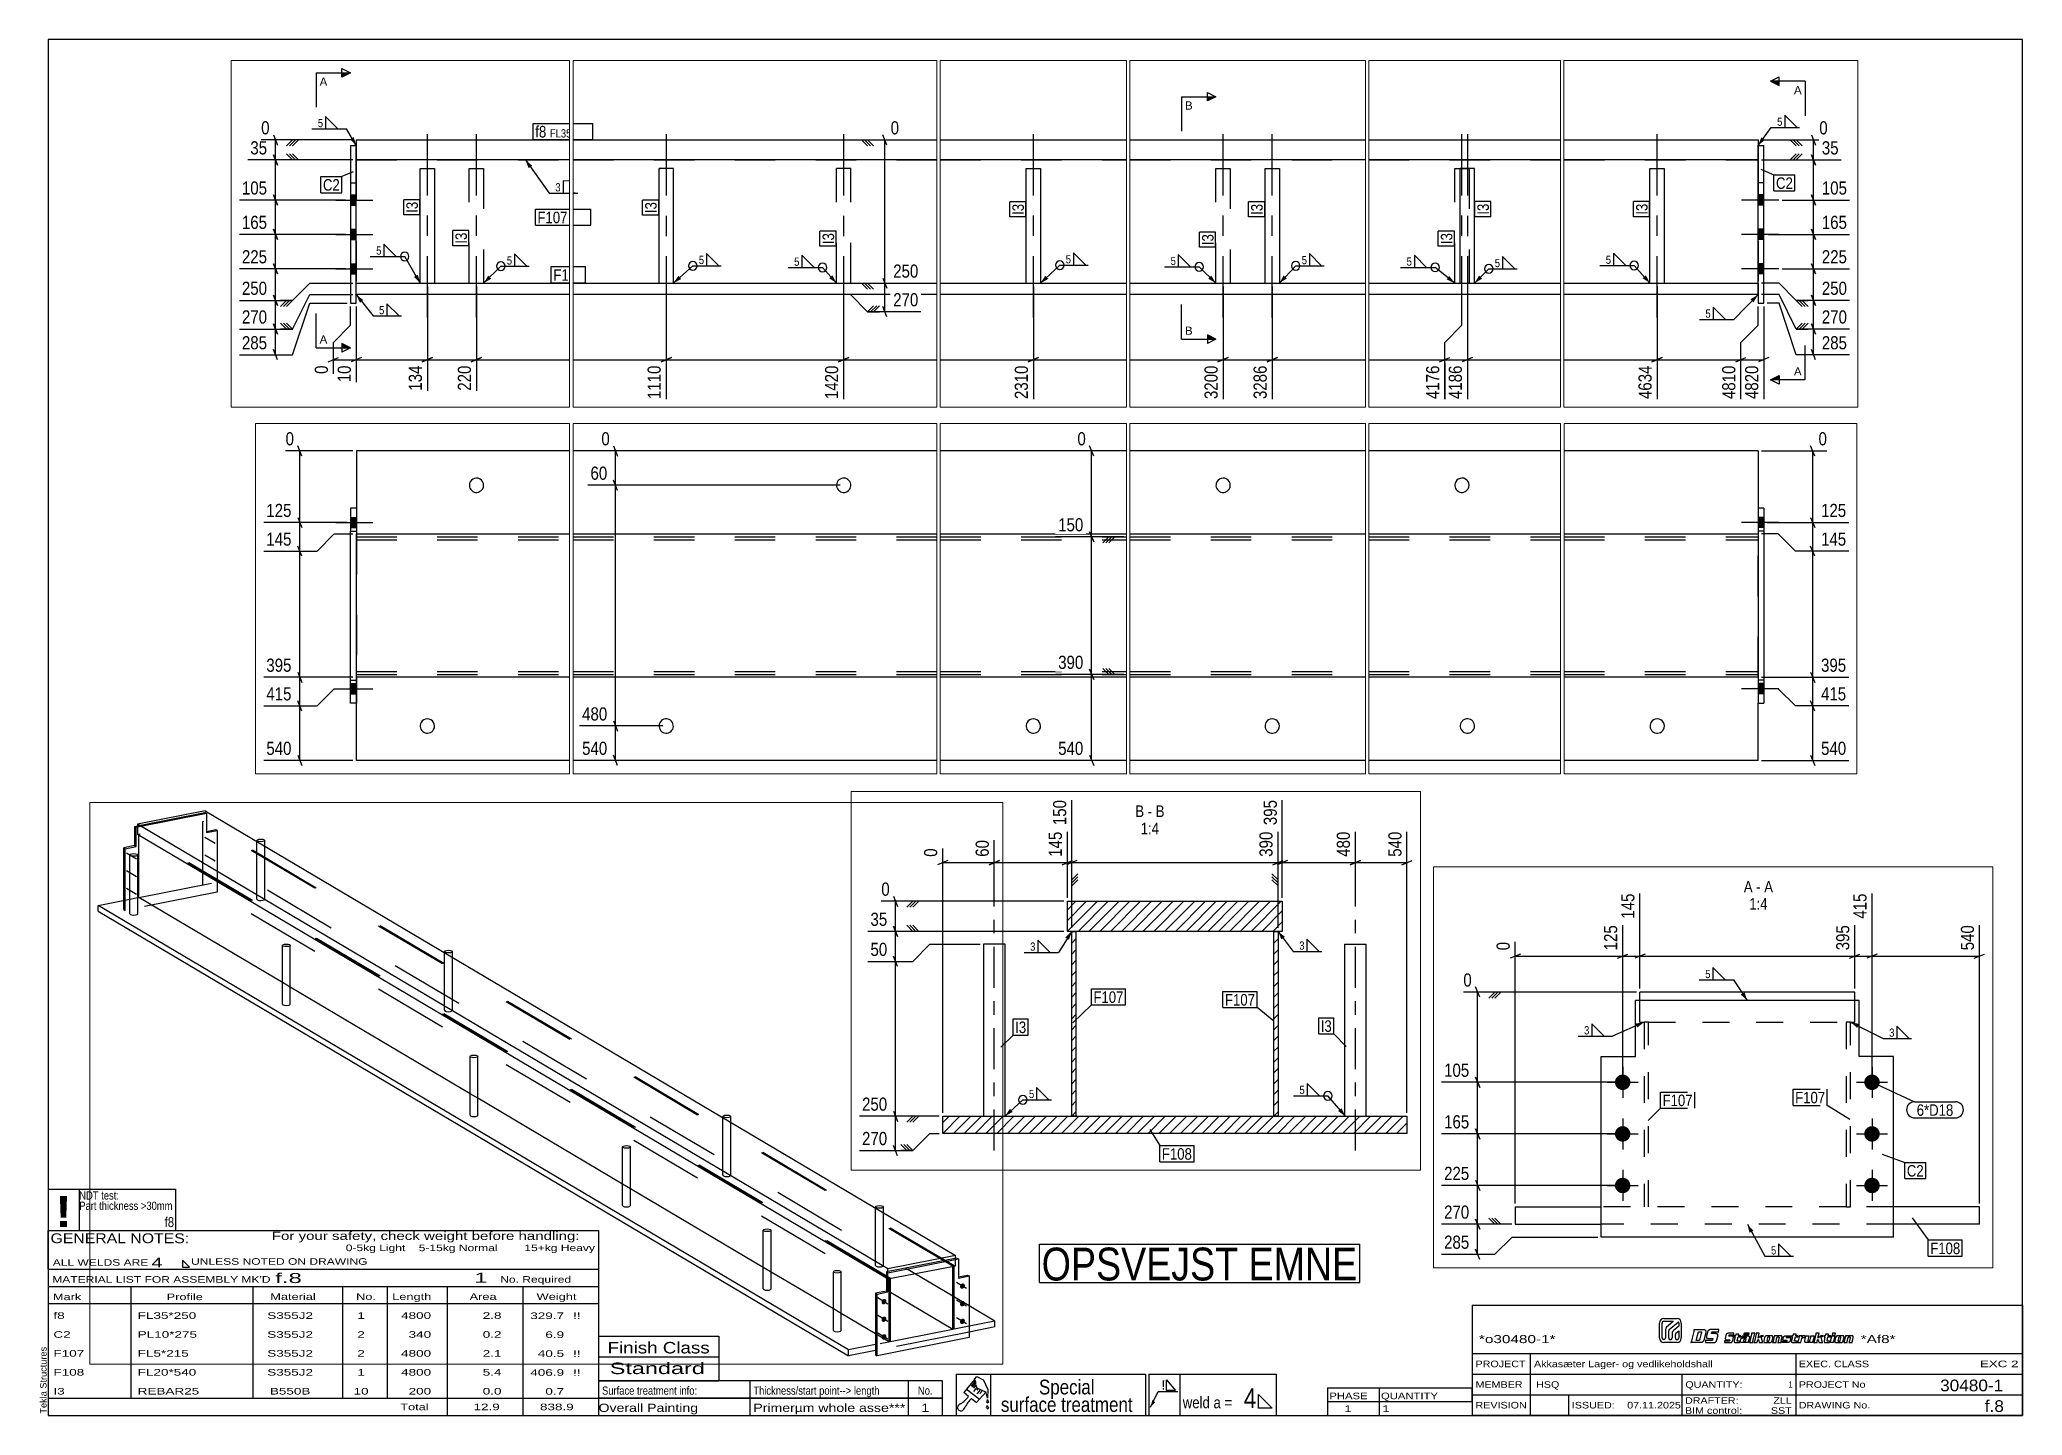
# Paper-space layout 'Layout1' of a CAD drawing. Header units: millimetres. Extents: x 2 to 579, y 5 to 405.
# The model-space entities are those that its viewports show. They can reach past a viewport. Long polylines and large blocks are cut down to what shows.
import ezdxf

# ---------------------------------------------------------------- set-up
doc = ezdxf.new("R2010")
doc.units = ezdxf.units.MM
doc.linetypes.add('DXK_LINE_DOT2', pattern=[3.9198, 1.9599, -1.9599])
doc.linetypes.add('DXK_LINE_DOT3', pattern=[5.9187, 2.979, -0.9799, 0.9799, -0.9799])
for name, color, linetype in [('GRAPHICAL_OBJECTS', 7, 'Continuous'), ('MÅLSÆTNING', 7, 'Continuous'), ('STÅL', 7, 'Continuous'), ('TEKST', 7, 'Continuous')]:
    doc.layers.add(name, color=color, linetype=linetype)
doc.layers.add('Viewport layer', color=7, linetype='Continuous', plot=False)
doc.styles.add('Arial', font='ARIAL.TTF', dxfattribs={"height": 0.2})
doc.styles.add('Arial Black', font='ARIBLK.TTF', dxfattribs={"height": 0.2})
doc.styles.add('Arial Narrow', font='ARIALN.TTF', dxfattribs={"height": 0.2})
doc.styles.add('Arial Narrow Bold', font='ARIALNB.TTF', dxfattribs={"height": 0.2})
doc.styles.add('Arial Rounded MT Bold', font='ARLRDBD.TTF', dxfattribs={"height": 0.2})
doc.styles.add('IDAutomationHC39M', font='IDAUTOMATIONHC39M.TTF', dxfattribs={"height": 0.2})

psp = doc.layouts.get("Layout1")

# ---------------------------------------------------------------- texts
at = {"layer": 'GRAPHICAL_OBJECTS', "color": 7, "linetype": 'Continuous', "style": 'Arial Narrow'}
for s, height, p in [('NDT test:', 2.386, (14, 67.75)), ('Part thickness >30mm', 2.3861, (14, 64.75)), ('f8', 2.863, (38.84, 59.75)), ('Surface treatment info:', 2.3861, (166, 11)), ('Thickness/start point--> length', 2.3861, (210, 11)), ('Special', 4.295, (293.07, 11.08)), ('4', 5.73, (352.61, 7.11)), ('1', 1.91, (511.03, 13)), ('surface treatment', 4.2949, (282, 6)), ('weld a =', 3.34, (334.88, 7.06))]:
    psp.add_text(s, height=height, dxfattribs=at).set_placement(p)
at = {"layer": 'GRAPHICAL_OBJECTS', "color": 2, "linetype": 'Continuous', "style": 'Arial Black'}
psp.add_text('!', height=9.07, dxfattribs=at).set_placement((7, 59.75))
at = {"layer": 'GRAPHICAL_OBJECTS', "color": 7}
for s, height, style, width, p in [('GENERAL NOTES:', 2.8633, 'Arial Narrow', 1.4, (5.65, 55.06)), ('ALL WELDS ARE', 1.9089, 'Arial Narrow', 1.6, (6.29, 48.5)), ('UNLESS NOTED ON DRAWING', 1.9089, 'Arial Narrow', 1.6, (46.52, 48.78)), ('f.8', 2.912, 'Arial Rounded MT Bold', 1.794707, (70.97, 43.47)), ('1', 2.91, 'Arial Rounded MT Bold', 1.794707, (128.86, 43.56)), ("MATERIAL LIST FOR ASSEMBLY MK'D", 1.9089, 'Arial Narrow', 1.6, (6.15, 43.56)), ('Mark', 1.909, 'Arial Narrow', 1.7, (6.34, 38.5)), ('Profile', 1.909, 'Arial Narrow', 1.7, (39.41, 38.5)), ('Material', 1.909, 'Arial Narrow', 1.7, (69.54, 38.56)), ('No.', 1.909, 'Arial Narrow', 1.7, (94.5, 38.56)), ('Length', 1.909, 'Arial Narrow', 1.7, (105, 38.56)), ('Area', 1.909, 'Arial Narrow', 1.7, (127.5, 38.56)), ('No. Required', 1.9089, 'Arial Narrow', 1.6, (136.41, 43.56)), ('Weight', 1.909, 'Arial Narrow', 1.7, (147, 38.56)), ('PHASE', 1.909, 'Arial Narrow', 1.5, (377.5, 9.69)), ('QUANTITY', 1.909, 'Arial Narrow', 1.5, (392.5, 9.69))]:
    psp.add_text(s, height=height, dxfattribs=dict(at, style=style, width=width)).set_placement(p)
at = {"layer": 'GRAPHICAL_OBJECTS', "color": 7, "linetype": 'Continuous'}
for s, height, style, width, p in [('For your safety, check weight before handling:  ', 2.3861, 'Arial Narrow', 1.6, (70, 56)), ('0-5kg Light    5-15kg Normal        15+kg Heavy', 1.9089, 'Arial Narrow', 1.6, (91.5, 52.75)), ('4', 2.86, 'Arial Narrow', 1.794707, (35, 48)), ('f8', 1.909, 'Arial Narrow', 1.794707, (6.5, 33.06)), ('FL35*250', 1.909, 'Arial Narrow', 1.794707, (31, 33.06)), ('S355J2', 1.909, 'Arial Narrow', 1.794707, (68.66, 33.06)), ('1', 1.91, 'Arial Narrow', 1.794707, (94.86, 33.06)), ('4800', 1.909, 'Arial Narrow', 1.794707, (107.58, 33.06)), ('2.8', 1.909, 'Arial Narrow', 1.794707, (131.32, 33.06)), ('329.7', 1.909, 'Arial Narrow', 1.794707, (145.15, 33)), ('!!', 1.909, 'Arial Narrow', 1.794707, (157.6, 33)), ('C2', 1.909, 'Arial Narrow', 1.794707, (6.5, 27.56)), ('PL10*275', 1.909, 'Arial Narrow', 1.794707, (31, 27.56)), ('S355J2', 1.909, 'Arial Narrow', 1.794707, (68.66, 27.56)), ('2', 1.91, 'Arial Narrow', 1.794707, (94.86, 27.56)), ('340', 1.909, 'Arial Narrow', 1.794707, (109.77, 27.56)), ('0.2', 1.909, 'Arial Narrow', 1.794707, (131.32, 27.56)), ('6.9', 1.909, 'Arial Narrow', 1.794707, (149.53, 27.5)), ('F107', 1.909, 'Arial Narrow', 1.794707, (6.5, 22.06)), ('FL5*215', 1.909, 'Arial Narrow', 1.794707, (31, 22.06)), ('S355J2', 1.909, 'Arial Narrow', 1.794707, (68.66, 22.06)), ('2', 1.91, 'Arial Narrow', 1.794707, (94.86, 22.06)), ('4800', 1.909, 'Arial Narrow', 1.794707, (107.58, 22.06)), ('2.1', 1.909, 'Arial Narrow', 1.794707, (131.32, 22.06)), ('40.5', 1.909, 'Arial Narrow', 1.794707, (147.34, 22)), ('!!', 1.909, 'Arial Narrow', 1.794707, (157.6, 22)), ('Finish Class', 3.3405, 'Arial Narrow', 1.425378, (167.62, 23)), ('*o30480-1*', 2.333, 'IDAutomationHC39M', 1.425378, (421, 26)), ('*Af8*', 2.333, 'IDAutomationHC39M', 1.425378, (532, 26.01)), ('F108', 1.909, 'Arial Narrow', 1.794707, (6.5, 16.56)), ('FL20*540', 1.909, 'Arial Narrow', 1.794707, (31, 16.56)), ('S355J2', 1.909, 'Arial Narrow', 1.794707, (68.66, 16.56)), ('1', 1.91, 'Arial Narrow', 1.794707, (94.86, 16.56)), ('4800', 1.909, 'Arial Narrow', 1.794707, (107.58, 16.56)), ('5.4', 1.909, 'Arial Narrow', 1.794707, (131.32, 16.56)), ('406.9', 1.909, 'Arial Narrow', 1.794707, (145.15, 16.5)), ('!!', 1.909, 'Arial Narrow', 1.794707, (157.6, 16.5)), ('Standard', 3.34, 'Arial Narrow', 1.780292, (168.26, 17)), ('PROJECT', 1.909, 'Arial Narrow', 1.425378, (420, 19)), ('Akkasæter Lager- og vedlikeholdshall', 1.9089, 'Arial Narrow', 1.425378, (437, 19)), ('EXEC. CLASS', 1.9089, 'Arial Narrow', 1.425378, (514, 19)), ('EXC 2', 1.909, 'Arial Narrow', 1.780292, (566.64, 19)), ('I3', 1.909, 'Arial Narrow', 1.794707, (6.5, 11.06)), ('REBAR25', 1.909, 'Arial Narrow', 1.794707, (31, 11.06)), ('B550B', 1.909, 'Arial Narrow', 1.794707, (69.43, 11.06)), ('10', 1.909, 'Arial Narrow', 1.794707, (93.76, 11.06)), ('200', 1.909, 'Arial Narrow', 1.794707, (109.77, 11.06)), ('0.0', 1.909, 'Arial Narrow', 1.794707, (131.32, 11.06)), ('0.7', 1.909, 'Arial Narrow', 1.794707, (149.53, 11)), ('MEMBER', 1.909, 'Arial Narrow', 1.425378, (420, 13)), ('HSQ', 1.909, 'Arial Narrow', 1.42538, (437.61, 13)), ('QUANTITY:', 1.909, 'Arial Narrow', 1.425378, (481, 13)), ('PROJECT No', 1.909, 'Arial Narrow', 1.425378, (514, 13)), ('30480-1', 3.397, 'Arial Rounded MT Bold', 1.1, (555.09, 12)), ('Total', 1.909, 'Arial Narrow', 1.7, (107.33, 6.5)), ('12.9', 1.909, 'Arial Narrow', 1.794707, (128.64, 6.5)), ('838.9', 1.909, 'Arial Narrow', 1.794707, (147.96, 6.5)), ('Overall Painting', 2.3861, 'Arial Narrow', 1.5, (165, 6)), ('Primerµm whole asse***', 2.3861, 'Arial Narrow', 1.5, (210, 6)), ('1', 2.39, 'Arial Narrow', 1.5, (258.86, 6)), ('1', 1.91, 'Arial Narrow', 1.794707, (381.82, 6)), ('1', 1.91, 'Arial Narrow', 1.794707, (392.86, 6)), ('REVISION', 1.909, 'Arial Narrow', 1.425378, (420, 7)), ('ISSUED:', 1.909, 'Arial Narrow', 1.425378, (448, 7)), ('07.11.2025', 1.909, 'Arial Narrow', 1.425378, (464.11, 7)), ('DRAFTER:', 1.909, 'Arial Narrow', 1.425378, (480.91, 8.35)), ('BIM control:', 1.9089, 'Arial Narrow', 1.425378, (480.9, 5.44)), ('SST', 1.909, 'Arial Narrow', 1.425378, (505.88, 5.43)), ('ZLL', 1.909, 'Arial Narrow', 1.425378, (506.58, 8.35)), ('DRAWING No.', 1.9089, 'Arial Narrow', 1.425378, (514, 7)), ('f.8', 3.397, 'Arial Rounded MT Bold', 1.1, (568.08, 6))]:
    psp.add_text(s, height=height, dxfattribs=dict(at, style=style, width=width)).set_placement(p)
at = {"layer": 'GRAPHICAL_OBJECTS', "color": 174, "linetype": 'Continuous', "style": 'Arial'}
psp.add_text('Tekla Structures', height=1.9102, rotation=90, dxfattribs=at).set_placement((4.5, 5.5))
at = {"layer": 'GRAPHICAL_OBJECTS', "color": 7, "style": 'Arial Narrow'}
psp.add_text('No.', height=2.386, dxfattribs=at).set_placement((257.87, 11))
at = {"layer": 'GRAPHICAL_OBJECTS', "color": 2, "linetype": 'Continuous', "style": 'Arial Narrow Bold', "width": 0.99921}
psp.add_text('!', height=2.73, dxfattribs=at).set_placement((328.73, 12.42))

msp = doc.modelspace()

# ---------------------------------------------------------------- hatches: boundary and pattern name
at = {"layer": 'STÅL', "linetype": 'Continuous'}
for points in [[(25764, 447.4), (25764, 429.4), (25774, 429.4), (25774, 447.4)], [(25764, 447.4), (25764, 429.4), (25774, 429.4), (25774, 447.4)], [(25764, 447.4), (25764, 429.4), (25774, 429.4), (25774, 447.4)], [(30584, 429.4), (30584, 447.4), (30574, 447.4), (30574, 429.4)], [(30584, 429.4), (30584, 447.4), (30574, 447.4), (30574, 429.4)], [(30584, 429.4), (30584, 447.4), (30574, 447.4), (30574, 429.4)], [(38832.6, 352.6), (38832.6, 370.6), (38822.6, 370.6), (38822.6, 352.6)], [(38832.6, 352.6), (38832.6, 370.6), (38822.6, 370.6), (38822.6, 352.6)], [(43642.6, 352.6), (43642.6, 370.6), (43632.6, 370.6), (43632.6, 352.6)], [(43642.6, 352.6), (43642.6, 370.6), (43632.6, 370.6), (43632.6, 352.6)], [(38832.6, 292.6), (38832.6, 310.6), (38822.6, 310.6), (38822.6, 292.6)], [(38832.6, 292.6), (38832.6, 310.6), (38822.6, 310.6), (38822.6, 292.6)], [(43642.6, 292.6), (43642.6, 310.6), (43632.6, 310.6), (43632.6, 292.6)], [(43642.6, 292.6), (43642.6, 310.6), (43632.6, 310.6), (43632.6, 292.6)], [(11366.8, 253.2), (11367.9, 254.7), (11369.2, 256), (11370.7, 257), (11372.3, 257.7), (11374, 258), (11375.5, 258), (11377, 257.5), (11378.4, 256.8), (11379.4, 255.7), (11380.3, 254.3), (11380.8, 252.7), (11380.9, 251), (11380.8, 249.2), (11380.3, 247.4), (11379.4, 245.7), (11378.3, 244.2), (11377, 242.9), (11375.5, 241.9), (11373.9, 241.2), (11372.3, 240.9), (11370.7, 240.9), (11369.2, 241.4), (11367.9, 242.1), (11366.8, 243.2), (11366, 244.6), (11365.5, 246.2), (11365.3, 247.9), (11365.5, 249.7), (11366, 251.5)], [(38832.6, 232.6), (38832.6, 250.6), (38822.6, 250.6), (38822.6, 232.6)], [(38832.6, 232.6), (38832.6, 250.6), (38822.6, 250.6), (38822.6, 232.6)], [(43642.6, 232.6), (43642.6, 250.6), (43632.6, 250.6), (43632.6, 232.6)], [(43642.6, 232.6), (43642.6, 250.6), (43632.6, 250.6), (43632.6, 232.6)], [(11115.7, 203.6), (11116.8, 205.1), (11118.1, 206.4), (11119.6, 207.4), (11121.2, 208.1), (11122.8, 208.4), (11124.4, 208.4), (11125.9, 208), (11127.2, 207.2), (11128.3, 206.1), (11129.1, 204.7), (11129.6, 203.1), (11129.8, 201.4), (11129.6, 199.6), (11129.1, 197.8), (11128.3, 196.1), (11127.2, 194.6), (11125.9, 193.3), (11124.4, 192.3), (11122.8, 191.6), (11121.2, 191.3), (11119.6, 191.3), (11118.1, 191.8), (11116.8, 192.6), (11115.7, 193.7), (11114.9, 195), (11114.4, 196.6), (11114.2, 198.3), (11114.4, 200.1), (11114.9, 201.9)], [(17382.8, 215.6, -1), (17364.8, 215.6, -1)], [(17672.8, 215.6, -1), (17654.8, 215.6, -1)], [(11366.8, 196.8), (11367.9, 198.3), (11369.2, 199.6), (11370.7, 200.6), (11372.3, 201.3), (11374, 201.6), (11375.5, 201.6), (11377, 201.2), (11378.4, 200.4), (11379.4, 199.3), (11380.3, 197.9), (11380.8, 196.3), (11380.9, 194.6), (11380.8, 192.8), (11380.3, 191), (11379.4, 189.3), (11378.3, 187.8), (11377, 186.5), (11375.5, 185.5), (11373.9, 184.8), (11372.3, 184.5), (11370.7, 184.6), (11369.2, 185), (11367.9, 185.8), (11366.8, 186.9), (11366, 188.2), (11365.5, 189.8), (11365.3, 191.5), (11365.5, 193.3), (11366, 195.1)], [(17382.8, 155.6, -1), (17364.8, 155.6, -1)], [(17672.8, 155.6, -1), (17654.8, 155.6, -1)], [(11115.7, 147.2), (11116.8, 148.7), (11118.1, 150), (11119.6, 151.1), (11121.2, 151.7), (11122.8, 152.1), (11124.4, 152), (11125.9, 151.6), (11127.2, 150.8), (11128.3, 149.7), (11129.1, 148.3), (11129.6, 146.7), (11129.8, 145), (11129.6, 143.2), (11129.1, 141.4), (11128.3, 139.7), (11127.2, 138.2), (11125.9, 136.9), (11124.4, 135.9), (11122.8, 135.2), (11121.2, 134.9), (11119.6, 135), (11118.1, 135.4), (11116.8, 136.2), (11115.7, 137.3), (11114.9, 138.6), (11114.4, 140.2), (11114.2, 141.9), (11114.4, 143.7), (11114.9, 145.5)], [(11366.8, 140.4), (11367.9, 142), (11369.2, 143.3), (11370.7, 144.3), (11372.3, 144.9), (11374, 145.3), (11375.5, 145.2), (11377, 144.8), (11378.4, 144), (11379.4, 142.9), (11380.3, 141.5), (11380.8, 139.9), (11380.9, 138.2), (11380.8, 136.4), (11380.3, 134.7), (11379.4, 133), (11378.3, 131.4), (11377, 130.1), (11375.5, 129.1), (11373.9, 128.4), (11372.3, 128.1), (11370.7, 128.2), (11369.2, 128.6), (11367.9, 129.4), (11366.8, 130.5), (11366, 131.9), (11365.5, 133.4), (11365.3, 135.2), (11365.5, 137), (11366, 138.7)], [(25764, 157.4), (25764, 139.4), (25774, 139.4), (25774, 157.4)], [(25764, 157.4), (25764, 139.4), (25774, 139.4), (25774, 157.4)], [(25764, 157.4), (25764, 139.4), (25774, 139.4), (25774, 157.4)], [(30584, 139.4), (30584, 157.4), (30574, 157.4), (30574, 139.4)], [(30584, 139.4), (30584, 157.4), (30574, 157.4), (30574, 139.4)], [(30584, 139.4), (30584, 157.4), (30574, 157.4), (30574, 139.4)], [(11115.7, 90.8), (11116.8, 92.4), (11118.1, 93.7), (11119.6, 94.7), (11121.2, 95.4), (11122.8, 95.7), (11124.4, 95.6), (11125.9, 95.2), (11127.2, 94.4), (11128.3, 93.3), (11129.1, 91.9), (11129.6, 90.4), (11129.8, 88.6), (11129.6, 86.8), (11129.1, 85.1), (11128.3, 83.4), (11127.2, 81.8), (11125.9, 80.5), (11124.4, 79.5), (11122.8, 78.8), (11121.2, 78.5), (11119.6, 78.6), (11118.1, 79), (11116.8, 79.8), (11115.7, 80.9), (11114.9, 82.3), (11114.4, 83.8), (11114.2, 85.6), (11114.4, 87.4), (11114.9, 89.1)], [(17382.8, 95.6, -1), (17364.8, 95.6, -1)], [(17672.8, 95.6, -1), (17654.8, 95.6, -1)]]:
    msp.add_hatch(color=96, dxfattribs=at).paths.add_polyline_path(points)
h = msp.add_hatch(dxfattribs=at)
h.set_pattern_fill('', scale=2.8, style=0, pattern_type=0)
h.set_pattern_definition([(45, (251.279, 277.624), (-6.28618, 6.28618), [])])
h.paths.add_polyline_path([(251.3, 312.6), (251.3, 277.6), (501.3, 277.6), (501.3, 312.6)])
h = msp.add_hatch(dxfattribs=at)
h.set_pattern_fill('', scale=2.8, style=0, pattern_type=0)
h.set_pattern_definition([(45, (256.2846, 62.624), (-6.28618, 6.28618), [])])
h.paths.add_polyline_path([(256.3, 277.6), (256.3, 62.6), (261.3, 62.6), (261.3, 277.6)])
h = msp.add_hatch(dxfattribs=at)
h.set_pattern_fill('', scale=2.8, style=0, pattern_type=0)
h.set_pattern_definition([(45, (491.279, 62.624), (-6.28618, 6.28618), [])])
h.paths.add_polyline_path([(491.3, 277.6), (491.3, 62.6), (496.3, 62.6), (496.3, 277.6)])
h = msp.add_hatch(dxfattribs=at)
h.set_pattern_fill('', scale=2.8, style=0, pattern_type=0)
h.set_pattern_definition([(45, (106.279, 42.624), (-6.28618, 6.28618), [])])
h.paths.add_polyline_path([(106.3, 62.6), (106.3, 42.6), (646.3, 42.6), (646.3, 62.6)])
at = {"layer": 'TEKST', "linetype": 'Continuous'}
for color, points in [(30, [(38807.6, 575.9), (38807.6, 583.4), (38822.6, 583.4)]), (30, [(43669.6, 568.8), (43669.6, 561.3), (43654.6, 568.8)]), (30, [(41995.5, 534.4), (41995.5, 541.9), (42010.5, 541.9)]), (3, [(38828.1, 471.4), (38832.6, 456.6), (38821.7, 467.5)]), (3, [(43644.4, 466.5), (43632.6, 456.6), (43638.3, 470.9)]), (3, [(39133.3, 417.2), (39127.6, 431.6), (39139.4, 421.6)]), (3, [(39133.3, 417.2), (39127.6, 431.6), (39139.4, 421.6)]), (3, [(17515.4, 320.3), (17518.8, 310.6), (17511.2, 317.6)]), (3, [(248.9, 270.4), (256.3, 277.6), (253.2, 267.8)]), (3, [(500.3, 268.2), (496.3, 277.6), (504.3, 271.2)]), (3, [(17388.7, 283.8), (17398.8, 285.6), (17390.7, 279.3)]), (3, [(17646.6, 278.9), (17638.8, 285.6), (17648.9, 283.4)]), (3, [(38939.8, 231.4), (38944.1, 216.6), (38933.3, 227.7)]), (3, [(39068, 224.4), (39054.7, 216.6), (39062.8, 229.8)]), (3, [(39958.8, 223.8), (39945.1, 216.6), (39953.8, 229.4)]), (3, [(40222.6, 230.3), (40229.7, 216.6), (40216.9, 225.3)]), (3, [(41158.6, 224.1), (41145.1, 216.6), (41153.4, 229.6)]), (3, [(42002.3, 229.7), (42010.5, 216.6), (41997.1, 224.3)]), (3, [(42134.1, 224.9), (42121.1, 216.6), (42128.7, 230.1)]), (3, [(42977.2, 228.9), (42986.5, 216.6), (42972.4, 223.1)]), (3, [(43034.3, 224.6), (43021.1, 216.6), (43029, 229.9)]), (3, [(43436.9, 230.3), (43444.1, 216.6), (43431.3, 225.3)]), (3, [(38838.9, 182.5), (38832.6, 196.6), (38844.8, 187.1)]), (3, [(43619.4, 188.5), (43632.6, 196.6), (43624.8, 183.2)]), (30, [(41995.5, 119.1), (41995.5, 126.6), (42010.5, 119.1)]), (30, [(38807.6, 103.8), (38807.6, 111.3), (38822.6, 103.8)]), (3, [(187.8, 67.6), (178.8, 62.6), (184.4, 71.2)]), (3, [(570, 71.9), (574.6, 62.6), (566.2, 68.6)]), (3, [(17521.4, 40.6), (17518.8, 50.6), (17525.8, 43)]), (30, [(43669.6, 55.6), (43669.6, 48.1), (43654.6, 48.1)])]:
    msp.add_hatch(color=color, dxfattribs=at).paths.add_polyline_path(points)

# ---------------------------------------------------------------- linework, layer by layer
at = {"layer": 'MÅLSÆTNING', "color": 7, "linetype": 'Continuous'}
for p, q in [((25768, 563.4), (25650.6, 563.4)), ((25679, 554.4), (25671.8, 572.4)), ((26813.6, 563.4), (26760.9, 563.4)), ((26782.1, 572.4), (26789.3, 554.4)), ((26785.7, 503.4), (26785.7, 563.4)), ((28231.8, 563.4), (28150.8, 563.4)), ((28179.2, 554.4), (28172, 572.4)), ((30580, 563.4), (30694.1, 563.4)), ((30672.9, 554.4), (30665.7, 572.4)), ((26789.3, 494.4), (26782.1, 512.4)), ((26789.3, 494.4), (26782.1, 512.4)), ((27177.6, 503.4), (26737.5, 503.4)), ((27177.6, 503.4), (26737.5, 503.4)), ((38721.5, 466.6), (38711, 456.1)), ((38732, 466.6), (38711, 466.6)), ((38726.7, 466.6), (38716.2, 456.1)), ((38732, 466.6), (38721.5, 456.1)), ((40240.6, 466.6), (40338.9, 466.6)), ((40273.5, 466.6), (40284, 456.1)), ((40273.5, 466.6), (40294.5, 466.6)), ((40278.8, 466.6), (40289.3, 456.1)), ((40284, 466.6), (40294.5, 456.1)), ((40317.6, 457.6), (40310.4, 475.6)), ((40314, 216.6), (40314, 466.6)), ((43638.6, 466.6), (43754.1, 466.6)), ((43688.8, 466.6), (43699.3, 456.1)), ((43688.8, 466.6), (43709.8, 466.6)), ((43694.1, 466.6), (43704.6, 456.1)), ((43699.3, 466.6), (43709.8, 456.1)), ((43725.7, 475.6), (43732.9, 457.6)), ((43729.3, 431.6), (43729.3, 466.6)), ((25758, 438.4), (25612.6, 438.4)), ((30590, 438.4), (30732.1, 438.4)), ((38687.9, 440.6), (38695.1, 422.6)), ((38721.5, 431.6), (38711, 442.1)), ((38721.5, 431.6), (38711, 442.1)), ((38726.7, 431.6), (38716.2, 442.1)), ((38726.7, 431.6), (38716.2, 442.1)), ((38732, 431.6), (38721.5, 442.1)), ((38732, 431.6), (38721.5, 442.1)), ((43688.8, 431.6), (43699.3, 442.1)), ((43688.8, 431.6), (43699.3, 442.1)), ((43694.1, 431.6), (43704.6, 442.1)), ((43694.1, 431.6), (43704.6, 442.1)), ((43699.3, 431.6), (43709.8, 442.1)), ((43699.3, 431.6), (43709.8, 442.1)), ((43732.9, 422.6), (43725.7, 440.6)), ((43725.7, 440.6), (43732.9, 422.6)), ((256.3, 281.6), (256.3, 430.3)), ((17393.8, 324.6), (17393.8, 435.1)), ((17393.8, 324.6), (17393.8, 435.1)), ((17663.8, 219.6), (17663.8, 435.1)), ((25705.4, 388.4), (25735.4, 418.4)), ((25705.4, 388.4), (25735.4, 418.4)), ((25735.4, 418.4), (25768, 418.4)), ((25735.4, 418.4), (25768, 418.4)), ((28179.2, 404.4), (28172, 422.4)), ((30609.3, 418.4), (30580, 418.4)), ((30609.3, 418.4), (30580, 418.4)), ((30639.3, 388.4), (30609.3, 418.4)), ((30639.3, 388.4), (30609.3, 418.4)), ((38826.6, 431.6), (38643.3, 431.6)), ((38691.5, 361.6), (38691.5, 431.6)), ((38732, 431.6), (38711, 431.6)), ((38732, 431.6), (38711, 431.6)), ((43638.6, 431.6), (43777.5, 431.6)), ((43638.6, 431.6), (43777.5, 431.6)), ((43688.8, 431.6), (43709.8, 431.6)), ((43688.8, 431.6), (43709.8, 431.6)), ((43729.3, 361.6), (43729.3, 431.6)), ((251.3, 316.6), (251.3, 393.5)), ((496.3, 281.6), (496.3, 393.5)), ((586.3, 306.6), (586.3, 393.5)), ((646.3, 66.6), (646.3, 393.5)), ((17373.8, 219.6), (17373.8, 398.3)), ((17643.8, 324.6), (17643.8, 398.3)), ((17788.8, 74.6), (17788.8, 398.3)), ((25679, 379.4), (25671.8, 397.4)), ((28231.8, 413.4), (28112.8, 413.4)), ((28175.6, 173.4), (28175.6, 413.4)), ((28205.6, 413.4), (28195.1, 402.9)), ((28216.1, 413.4), (28195.1, 413.4)), ((28205.6, 413.4), (28195.1, 402.9)), ((28216.1, 413.4), (28195.1, 413.4)), ((28210.9, 413.4), (28200.4, 402.9)), ((28210.9, 413.4), (28200.4, 402.9)), ((28216.1, 413.4), (28205.6, 402.9)), ((28216.1, 413.4), (28205.6, 402.9)), ((30672.9, 379.4), (30665.7, 397.4)), ((106.3, 66.6), (106.3, 374)), ((166.3, 306.6), (166.3, 383.8)), ((17248.8, 74.6), (17248.8, 378.8)), ((25612.6, 388.4), (25705.4, 388.4)), ((25675.4, 168.4), (25675.4, 388.4)), ((30732.1, 388.4), (30639.3, 388.4)), ((38695.1, 352.6), (38687.9, 370.6)), ((38687.9, 370.6), (38695.1, 352.6)), ((43732.9, 352.6), (43725.7, 370.6)), ((43725.7, 370.6), (43732.9, 352.6)), ((112.3, 359.9), (100.3, 355.1)), ((106.3, 357.5), (166.3, 357.5)), ((160.3, 355.1), (172.3, 359.9)), ((245.3, 355.1), (257.3, 359.9)), ((262.3, 359.9), (250.3, 355.1)), ((256.3, 357.5), (496.3, 357.5)), ((490.3, 355.1), (502.3, 359.9)), ((580.3, 355.1), (592.3, 359.9)), ((640.3, 355.1), (652.3, 359.9)), ((17254.8, 364.7), (17242.8, 359.9)), ((17248.8, 362.3), (17373.8, 362.3)), ((17367.8, 359.9), (17379.8, 364.7)), ((17367.8, 359.9), (17379.8, 364.7)), ((17373.8, 362.3), (17393.8, 362.3)), ((17399.8, 364.7), (17387.8, 359.9)), ((17399.8, 364.7), (17387.8, 359.9)), ((17393.8, 362.3), (17643.8, 362.3)), ((17637.8, 359.9), (17649.8, 364.7)), ((17669.8, 364.7), (17657.8, 359.9)), ((17669.8, 364.7), (17657.8, 359.9)), ((17663.8, 362.3), (17788.8, 362.3)), ((17782.8, 359.9), (17794.8, 364.7)), ((38813.6, 361.6), (38628.7, 361.6)), ((38813.6, 361.6), (38628.7, 361.6)), ((43674.6, 361.6), (43792.1, 361.6)), ((43674.6, 361.6), (43792.1, 361.6)), ((256.3, 337.5), (263.3, 344.5)), ((256.3, 330.5), (256.3, 344.5)), ((256.3, 337.5), (263.3, 344.5)), ((256.3, 330.5), (256.3, 344.5)), ((256.3, 334), (263.3, 341)), ((256.3, 334), (263.3, 341)), ((256.3, 330.5), (263.3, 337.5)), ((256.3, 330.5), (263.3, 337.5)), ((496.3, 337.5), (489.3, 344.5)), ((496.3, 337.5), (489.3, 344.5)), ((496.3, 334), (489.3, 341)), ((496.3, 334), (489.3, 341)), ((496.3, 330.5), (489.3, 337.5)), ((496.3, 330.5), (489.3, 337.5)), ((496.3, 330.5), (496.3, 344.5)), ((496.3, 330.5), (496.3, 344.5)), ((17207.5, 314.6), (17202.7, 326.6)), ((247.3, 312.6), (34.9, 312.6)), ((49.1, 318.6), (53.9, 306.6)), ((71.5, 312.6), (64.5, 305.6)), ((78.5, 312.6), (64.5, 312.6)), ((75, 312.6), (68, 305.6)), ((78.5, 312.6), (71.5, 305.6)), ((17389.8, 320.6), (17188.5, 320.6)), ((17205.1, 215.6), (17205.1, 320.6)), ((17225.1, 320.6), (17218.1, 313.6)), ((17232.1, 320.6), (17218.1, 320.6)), ((17228.6, 320.6), (17221.6, 313.6)), ((17232.1, 320.6), (17225.1, 313.6)), ((38813.6, 301.6), (38628.7, 301.6)), ((38687.9, 310.6), (38695.1, 292.6)), ((38691.5, 241.6), (38691.5, 301.6)), ((43651.1, 301.6), (43792.1, 301.6)), ((43725.7, 310.6), (43732.9, 292.6)), ((43729.3, 241.6), (43729.3, 301.6)), ((71.5, 277.6), (64.5, 284.6)), ((71.5, 277.6), (64.5, 284.6)), ((78.5, 277.6), (64.5, 277.6)), ((78.5, 277.6), (64.5, 277.6)), ((75, 277.6), (68, 284.6)), ((75, 277.6), (68, 284.6)), ((78.5, 277.6), (71.5, 284.6)), ((78.5, 277.6), (71.5, 284.6)), ((71.5, 242.6), (91.5, 262.6)), ((71.5, 242.6), (91.5, 262.6)), ((91.5, 262.6), (149.8, 262.6)), ((91.5, 262.6), (149.8, 262.6)), ((19.4, 242.6), (71.5, 242.6)), ((53.9, 236.6), (49.1, 248.6)), ((51.5, 62.6), (51.5, 242.6)), ((38813.6, 241.6), (38628.7, 241.6)), ((38813.6, 241.6), (38628.7, 241.6)), ((38695.1, 232.6), (38687.9, 250.6)), ((38687.9, 250.6), (38695.1, 232.6)), ((38691.5, 186.6), (38691.5, 241.6)), ((43674.6, 241.6), (43792.1, 241.6)), ((43674.6, 241.6), (43792.1, 241.6)), ((43732.9, 232.6), (43725.7, 250.6)), ((43725.7, 250.6), (43732.9, 232.6)), ((43729.3, 186.6), (43729.3, 241.6)), ((17369.8, 215.6), (17163.2, 215.6)), ((17369.8, 215.6), (17163.2, 215.6)), ((17202.7, 221.6), (17207.5, 209.6)), ((17207.5, 209.6), (17202.7, 221.6)), ((38721.5, 186.6), (38751.5, 216.6)), ((38721.5, 186.6), (38751.5, 216.6)), ((38751.5, 216.6), (38826.6, 216.6)), ((38751.5, 216.6), (38826.6, 216.6)), ((38956.6, 210.6), (38956.6, 29)), ((38956.6, 210.6), (38956.6, 29)), ((39042.2, 210.6), (39042.2, 29)), ((39932.6, 210.6), (39932.6, 14.4)), ((40239.6, 216.6), (40376.8, 216.6)), ((40239.6, 216.6), (40376.8, 216.6)), ((40242.2, 210.6), (40242.2, 14.4)), ((40242.2, 210.6), (40242.2, 14.4)), ((40273.5, 216.6), (40284, 206.1)), ((40273.5, 216.6), (40294.5, 216.6)), ((40273.5, 216.6), (40284, 206.1)), ((40273.5, 216.6), (40294.5, 216.6)), ((40278.8, 216.6), (40289.3, 206.1)), ((40278.8, 216.6), (40289.3, 206.1)), ((40284, 216.6), (40294.5, 206.1)), ((40284, 216.6), (40294.5, 206.1)), ((40310.4, 225.6), (40317.6, 207.6)), ((40310.4, 225.6), (40317.6, 207.6)), ((40314, 166.6), (40314, 216.6)), ((41132.6, 210.6), (41132.6, 14.4)), ((41132.6, 210.6), (41132.6, 14.4)), ((42023, 210.6), (42023, 14.4)), ((42108.6, 210.6), (42108.6, 14.4)), ((42108.6, 210.6), (42108.6, 14.4)), ((42999, 143.1), (42999, 210.6)), ((42999, 143.1), (42999, 210.6)), ((43008.6, 210.6), (43008.6, 14.4)), ((43008.6, 210.6), (43008.6, 14.4)), ((43456.6, 210.6), (43456.6, 14.4)), ((43456.6, 210.6), (43456.6, 14.4)), ((43669.3, 216.6), (43638.6, 216.6)), ((43669.3, 216.6), (43638.6, 216.6)), ((43699.3, 186.6), (43669.3, 216.6)), ((43699.3, 186.6), (43669.3, 216.6)), ((38628.7, 186.6), (38721.5, 186.6)), ((38628.7, 186.6), (38721.5, 186.6)), ((38695.1, 177.6), (38687.9, 195.6)), ((38687.9, 195.6), (38695.1, 177.6)), ((38691.5, 136.6), (38691.5, 186.6)), ((38711, 186.6), (38700.5, 176.1)), ((38721.5, 186.6), (38700.5, 186.6)), ((38711, 186.6), (38700.5, 176.1)), ((38721.5, 186.6), (38700.5, 186.6)), ((38716.2, 186.6), (38705.7, 176.1)), ((38716.2, 186.6), (38705.7, 176.1)), ((38721.5, 186.6), (38711, 176.1)), ((38721.5, 186.6), (38711, 176.1)), ((38721.5, 136.6), (38751.5, 196.6)), ((38721.5, 136.6), (38751.5, 196.6)), ((38751.5, 196.6), (38826.6, 196.6)), ((38751.5, 196.6), (38826.6, 196.6)), ((40254, 196.6), (40241.6, 196.6)), ((40284, 166.6), (40254, 196.6)), ((43669.3, 196.6), (43638.6, 196.6)), ((43669.3, 196.6), (43638.6, 196.6)), ((43699.3, 136.6), (43669.3, 196.6)), ((43699.3, 136.6), (43669.3, 196.6)), ((43792.1, 186.6), (43699.3, 186.6)), ((43699.3, 186.6), (43709.8, 176.1)), ((43699.3, 186.6), (43720.3, 186.6)), ((43792.1, 186.6), (43699.3, 186.6)), ((43699.3, 186.6), (43709.8, 176.1)), ((43699.3, 186.6), (43720.3, 186.6)), ((43704.6, 186.6), (43715.1, 176.1)), ((43704.6, 186.6), (43715.1, 176.1)), ((43709.8, 186.6), (43720.3, 176.1)), ((43709.8, 186.6), (43720.3, 176.1)), ((17207.5, 149.6), (17202.7, 161.6)), ((25768, 168.4), (25612.6, 168.4)), ((25768, 168.4), (25612.6, 168.4)), ((25671.8, 177.4), (25679, 159.4)), ((28231.8, 173.4), (28112.8, 173.4)), ((28231.8, 173.4), (28112.8, 173.4)), ((28172, 182.4), (28179.2, 164.4)), ((28179.2, 164.4), (28172, 182.4)), ((28175.6, 23.4), (28175.6, 173.4)), ((28205.6, 173.4), (28195.1, 183.9)), ((28205.6, 173.4), (28195.1, 183.9)), ((28216.1, 173.4), (28195.1, 173.4)), ((28216.1, 173.4), (28195.1, 173.4)), ((28210.9, 173.4), (28200.4, 183.9)), ((28210.9, 173.4), (28200.4, 183.9)), ((28216.1, 173.4), (28205.6, 183.9)), ((28216.1, 173.4), (28205.6, 183.9)), ((30580, 168.4), (30732.1, 168.4)), ((38721.5, 91.6), (38751.5, 181.6)), ((38751.5, 181.6), (38816.6, 181.6)), ((38822.6, 143.1), (38822.6, 175.6)), ((38832.6, 175.6), (38832.6, 43.7)), ((38832.6, 175.6), (38832.6, 43.7)), ((40284, 166.6), (40294.5, 177.1)), ((40376.8, 166.6), (40284, 166.6)), ((40284, 166.6), (40305, 166.6)), ((40289.3, 166.6), (40299.8, 177.1)), ((40294.5, 166.6), (40305, 177.1)), ((40317.6, 157.6), (40310.4, 175.6)), ((43632.6, 143.1), (43632.6, 175.6)), ((43632.6, 143.1), (43632.6, 175.6)), ((43642.6, 175.6), (43642.6, 14.4)), ((43669.3, 181.6), (43648.6, 181.6)), ((43699.3, 91.6), (43669.3, 181.6)), ((17369.8, 155.6), (17163.2, 155.6)), ((25705.4, 118.4), (25735.4, 148.4)), ((25705.4, 118.4), (25735.4, 148.4)), ((25735.4, 148.4), (25758, 148.4)), ((25735.4, 148.4), (25758, 148.4)), ((30609.3, 148.4), (30590, 148.4)), ((30609.3, 148.4), (30590, 148.4)), ((30639.3, 118.4), (30609.3, 148.4)), ((30639.3, 118.4), (30609.3, 148.4)), ((38695.1, 127.6), (38687.9, 145.6)), ((38687.9, 145.6), (38695.1, 127.6)), ((38711, 136.6), (38700.5, 147.1)), ((38711, 136.6), (38700.5, 147.1)), ((38716.2, 136.6), (38705.7, 147.1)), ((38716.2, 136.6), (38705.7, 147.1)), ((38721.5, 136.6), (38711, 147.1)), ((38721.5, 136.6), (38711, 147.1)), ((38792.6, 113.1), (38822.6, 143.1)), ((42969, 113.1), (42999, 143.1)), ((42969, 113.1), (42999, 143.1)), ((43602.6, 113.1), (43632.6, 143.1)), ((43602.6, 113.1), (43632.6, 143.1)), ((43699.3, 136.6), (43709.8, 147.1)), ((43699.3, 136.6), (43709.8, 147.1)), ((43704.6, 136.6), (43715.1, 147.1)), ((43704.6, 136.6), (43715.1, 147.1)), ((43709.8, 136.6), (43720.3, 147.1)), ((43709.8, 136.6), (43720.3, 147.1)), ((43725.7, 145.6), (43732.9, 127.6)), ((25612.6, 118.4), (25705.4, 118.4)), ((25679, 109.4), (25671.8, 127.4)), ((25675.4, 23.4), (25675.4, 118.4)), ((30732.1, 118.4), (30639.3, 118.4)), ((30672.9, 109.4), (30665.7, 127.4)), ((30669.3, 23.4), (30669.3, 118.4)), ((38628.7, 136.6), (38721.5, 136.6)), ((38628.7, 136.6), (38721.5, 136.6)), ((38691.5, 91.6), (38691.5, 136.6)), ((38721.5, 136.6), (38700.5, 136.6)), ((38721.5, 136.6), (38700.5, 136.6)), ((43792.1, 136.6), (43699.3, 136.6)), ((43699.3, 136.6), (43720.3, 136.6)), ((43699.3, 136.6), (43720.3, 136.6)), ((43729.3, 91.6), (43729.3, 136.6)), ((17369.8, 95.6), (17163.2, 95.6)), ((17202.7, 101.6), (17207.5, 89.6)), ((17205.1, 50.6), (17205.1, 95.6)), ((26782.1, 92.4), (26789.3, 74.4)), ((38695.1, 82.6), (38687.9, 100.6)), ((38792.6, 58.3), (38792.6, 113.1)), ((42969, 14.4), (42969, 113.1)), ((43602.6, 14.4), (43602.6, 113.1)), ((43732.9, 82.6), (43725.7, 100.6)), ((26868, 83.4), (26722.9, 83.4)), ((26785.7, 23.4), (26785.7, 83.4)), ((38628.7, 91.6), (38721.5, 91.6)), ((38783.6, 79.5), (38801.6, 86.7)), ((38792.6, 83.1), (38832.6, 83.1)), ((38841.6, 86.7), (38823.6, 79.5)), ((38841.6, 86.7), (38823.6, 79.5)), ((38832.6, 83.1), (38956.6, 83.1)), ((38965.6, 86.7), (38947.6, 79.5)), ((38947.6, 79.5), (38965.6, 86.7)), ((38956.6, 83.1), (39042.2, 83.1)), ((39033.2, 79.5), (39051.2, 86.7)), ((39923.6, 79.5), (39941.6, 86.7)), ((40251.2, 86.7), (40233.2, 79.5)), ((40233.2, 79.5), (40251.2, 86.7)), ((40242.2, 83.1), (41132.6, 83.1)), ((41141.6, 86.7), (41123.6, 79.5)), ((41123.6, 79.5), (41141.6, 86.7)), ((41132.6, 83.1), (42023, 83.1)), ((42014, 79.5), (42032, 86.7)), ((42117.6, 86.7), (42099.6, 79.5)), ((42099.6, 79.5), (42117.6, 86.7)), ((42960, 79.5), (42978, 86.7)), ((42969, 83.1), (43008.6, 83.1)), ((43017.6, 86.7), (42999.6, 79.5)), ((43017.6, 86.7), (42999.6, 79.5)), ((43008.6, 83.1), (43456.6, 83.1)), ((43465.6, 86.7), (43447.6, 79.5)), ((43447.6, 79.5), (43465.6, 86.7)), ((43593.6, 79.5), (43611.6, 86.7)), ((43602.6, 83.1), (43642.6, 83.1)), ((43651.6, 86.7), (43633.6, 79.5)), ((43792.1, 91.6), (43699.3, 91.6)), ((102.3, 62.6), (9.6, 62.6)), ((102.3, 62.6), (9.6, 62.6)), ((49.1, 68.6), (53.9, 56.6)), ((49.1, 68.6), (53.9, 56.6)), ((51.5, 22.6), (51.5, 62.6)), ((71.5, 62.6), (64.5, 55.6)), ((78.5, 62.6), (64.5, 62.6)), ((71.5, 62.6), (64.5, 55.6)), ((78.5, 62.6), (64.5, 62.6)), ((75, 62.6), (68, 55.6)), ((75, 62.6), (68, 55.6)), ((78.5, 62.6), (71.5, 55.6)), ((78.5, 62.6), (71.5, 55.6)), ((17244.8, 50.6), (17163.2, 50.6)), ((17244.8, 50.6), (17163.2, 50.6)), ((17207.5, 44.6), (17202.7, 56.6)), ((17202.7, 56.6), (17207.5, 44.6)), ((17205.1, 15.6), (17205.1, 50.6)), ((17225.1, 50.6), (17218.1, 57.6)), ((17225.1, 50.6), (17218.1, 57.6)), ((17232.1, 50.6), (17218.1, 50.6)), ((17232.1, 50.6), (17218.1, 50.6)), ((17228.6, 50.6), (17221.6, 57.6)), ((17228.6, 50.6), (17221.6, 57.6)), ((17232.1, 50.6), (17225.1, 57.6)), ((17232.1, 50.6), (17225.1, 57.6)), ((53.9, 16.6), (49.1, 28.6)), ((64.5, 22.6), (57.5, 29.6)), ((68, 22.6), (61, 29.6)), ((71.5, 22.6), (64.5, 29.6)), ((71.5, 22.6), (91.5, 42.6)), ((91.5, 42.6), (102.3, 42.6)), ((17225.1, 15.6), (17245.1, 35.6)), ((17245.1, 35.6), (17344.8, 35.6)), ((25768, 23.4), (25612.6, 23.4)), ((25671.8, 32.4), (25679, 14.4)), ((26816.3, 23.4), (26722.9, 23.4)), ((26789.3, 14.4), (26782.1, 32.4)), ((28231.8, 23.4), (28112.8, 23.4)), ((28172, 32.4), (28179.2, 14.4)), ((30580, 23.4), (30732.1, 23.4)), ((30665.7, 32.4), (30672.9, 14.4)), ((9.6, 22.6), (71.5, 22.6)), ((71.5, 22.6), (57.5, 22.6)), ((17163.2, 15.6), (17225.1, 15.6)), ((17207.5, 9.6), (17202.7, 21.6))]:
    msp.add_line(p, q, dxfattribs=at)
at = {"layer": 'STÅL', "color": 2, "linetype": 'Continuous'}
for p, q in [((8950.8, 1769.4), (8734.3, 1726.7)), ((8950.8, 1769.4), (11350.8, 347.7)), ((8725, 1719.4), (8734.3, 1721.2)), ((8725, 1719.4), (8725, 1658.3)), ((8725, 1719.4), (8730, 1716.4)), ((8734.3, 1717.3), (8730, 1716.4)), ((8730, 1655.3), (8730, 1716.4)), ((11134.3, 304.9), (8734.3, 1726.7)), ((8734.3, 1726.7), (8734.3, 1693.8)), ((11130, 274.6), (8734.3, 1693.8)), ((8738.6, 1492.6), (8738.6, 1691.2)), ((9116.7, 1674.9), (9118.4, 1677)), ((9118.4, 1672.7), (9116.7, 1674.9)), ((9116.7, 1671.1), (9116.7, 1674.9)), ((9118.4, 1677), (9122.9, 1678.6)), ((9123, 1671.2), (9118.4, 1672.7)), ((9122.9, 1678.6), (9129.1, 1679.2)), ((9129.3, 1670.6), (9123, 1671.2)), ((9129.1, 1679.2), (9135.4, 1678.6)), ((9135.5, 1671.2), (9129.3, 1670.6)), ((9135.4, 1678.6), (9140, 1677)), ((9140.1, 1672.8), (9135.5, 1671.2)), ((9140, 1677), (9141.7, 1674.9)), ((9141.7, 1674.9), (9140.1, 1672.8)), ((9141.7, 1656.3), (9141.7, 1674.9)), ((8725, 1658.3), (8690.3, 1651.5)), ((8690.3, 1483.1), (8690.3, 1651.5)), ((8690.3, 1651.5), (8695.3, 1648.5)), ((8695.3, 1648.5), (8730, 1655.3)), ((8695.3, 1484), (8695.3, 1648.5)), ((8725, 1658.3), (8730, 1655.3)), ((8710.2, 1628.4), (8711.8, 1630.5)), ((8711.9, 1626.3), (8710.2, 1628.4)), ((8710.2, 1440.5), (8710.2, 1628.4)), ((8711.8, 1630.5), (8716.4, 1632.1)), ((8716.5, 1624.7), (8711.9, 1626.3)), ((8716.4, 1632.1), (8722.6, 1632.7)), ((8722.8, 1624.1), (8716.5, 1624.7)), ((8722.6, 1632.7), (8728.9, 1632.1)), ((8729, 1624.7), (8722.8, 1624.1)), ((8728.9, 1632.1), (8733.5, 1630.6)), ((8733.6, 1626.3), (8729, 1624.7)), ((8733.5, 1630.6), (8735.2, 1628.4)), ((8735.2, 1628.4), (8733.6, 1626.3)), ((8735.2, 1440.5), (8735.2, 1628.4)), ((8608.7, 1466.9), (8710.2, 1487)), ((8735.2, 1491.9), (8738.6, 1492.6)), ((9198.2, 1220.4), (8738.6, 1492.6)), ((11008.7, 45.2), (8608.7, 1466.9)), ((8608.7, 1448.2), (8608.7, 1466.9)), ((8608.7, 1448.2), (11008.7, 26.4)), ((8710.2, 1440.5), (8711.9, 1438.3)), ((8711.9, 1438.3), (8716.5, 1436.8)), ((8716.5, 1436.8), (8722.8, 1436.2)), ((8722.8, 1436.2), (8729, 1436.8)), ((8729, 1436.8), (8733.6, 1438.4)), ((8733.6, 1438.4), (8735.2, 1440.5)), ((9198.2, 1339.3), (9199.8, 1341.4)), ((9199.9, 1337.2), (9198.2, 1339.3)), ((9198.2, 1151.4), (9198.2, 1339.3)), ((9199.8, 1341.4), (9204.4, 1343)), ((9204.4, 1343), (9210.6, 1343.6)), ((9210.6, 1343.6), (9216.9, 1343)), ((9216.9, 1343), (9221.5, 1341.5)), ((9221.5, 1341.5), (9223.2, 1339.4)), ((9223.2, 1339.4), (9221.6, 1337.2)), ((9223.2, 1151.4), (9223.2, 1339.4)), ((9204.5, 1335.6), (9199.9, 1337.2)), ((9210.8, 1335.1), (9204.5, 1335.6)), ((9217, 1335.6), (9210.8, 1335.1)), ((9221.6, 1337.2), (9217, 1335.6)), ((9716.7, 1319.4), (9718.4, 1321.6)), ((9718.4, 1317.3), (9716.7, 1319.4)), ((9716.7, 1315.7), (9716.7, 1319.4)), ((9718.4, 1321.6), (9722.9, 1323.1)), ((9723, 1315.7), (9718.4, 1317.3)), ((9722.9, 1323.1), (9729.1, 1323.7)), ((9729.3, 1315.2), (9723, 1315.7)), ((9729.1, 1323.7), (9735.4, 1323.2)), ((9735.5, 1315.8), (9729.3, 1315.2)), ((9735.4, 1323.2), (9740, 1321.6)), ((9740.1, 1317.3), (9735.5, 1315.8)), ((9740, 1321.6), (9741.7, 1319.5)), ((9741.7, 1319.5), (9740.1, 1317.3)), ((9741.7, 1300.9), (9741.7, 1319.5)), ((9798.2, 864.9), (9223.2, 1205.5)), ((9198.2, 1151.4), (9199.9, 1149.2)), ((9199.9, 1149.2), (9204.5, 1147.7)), ((9204.5, 1147.7), (9210.8, 1147.1)), ((9210.8, 1147.1), (9217, 1147.7)), ((9217, 1147.7), (9221.6, 1149.3)), ((9221.6, 1149.3), (9223.2, 1151.4)), ((9798.2, 983.9), (9799.8, 986)), ((9799.9, 981.7), (9798.2, 983.9)), ((9798.2, 795.9), (9798.2, 983.9)), ((9799.8, 986), (9804.4, 987.6)), ((9804.5, 980.2), (9799.9, 981.7)), ((9804.4, 987.6), (9810.6, 988.2)), ((9810.8, 979.6), (9804.5, 980.2)), ((9810.6, 988.2), (9816.9, 987.6)), ((9817, 980.2), (9810.8, 979.6)), ((9816.9, 987.6), (9821.5, 986.1)), ((9821.6, 981.8), (9817, 980.2)), ((9821.5, 986.1), (9823.2, 983.9)), ((9823.2, 983.9), (9821.6, 981.8)), ((9823.2, 796), (9823.2, 983.9)), ((10286.2, 575.8), (9823.2, 850.1)), ((9798.2, 795.9), (9799.9, 793.8)), ((9799.9, 793.8), (9804.5, 792.2)), ((9804.5, 792.2), (9810.8, 791.7)), ((9810.8, 791.7), (9817, 792.3)), ((9817, 792.3), (9821.6, 793.8)), ((9821.6, 793.8), (9823.2, 796)), ((10607.1, 792), (10608.7, 794.1)), ((10608.8, 789.8), (10607.1, 792)), ((10607.1, 788.2), (10607.1, 792)), ((10608.7, 794.1), (10613.3, 795.7)), ((10613.4, 788.3), (10608.8, 789.8)), ((10613.3, 795.7), (10619.5, 796.3)), ((10619.7, 787.7), (10613.4, 788.3)), ((10619.5, 796.3), (10625.8, 795.7)), ((10625.9, 788.3), (10619.7, 787.7)), ((10625.8, 795.7), (10630.4, 794.1)), ((10630.5, 789.9), (10625.9, 788.3)), ((10630.4, 794.1), (10632.1, 792)), ((10632.1, 792), (10630.5, 789.9)), ((10632.1, 773.4), (10632.1, 792)), ((10286.2, 694.8), (10287.8, 696.9)), ((10287.9, 692.6), (10286.2, 694.8)), ((10286.2, 506.8), (10286.2, 694.8)), ((10287.8, 696.9), (10292.4, 698.5)), ((10292.5, 691.1), (10287.9, 692.6)), ((10292.4, 698.5), (10298.6, 699.1)), ((10298.6, 699.1), (10304.9, 698.5)), ((10304.9, 698.5), (10309.5, 697)), ((10309.6, 692.7), (10305, 691.1)), ((10309.5, 697), (10311.2, 694.8)), ((10311.2, 694.8), (10309.6, 692.7)), ((10311.2, 506.9), (10311.2, 694.8)), ((10298.8, 690.5), (10292.5, 691.1)), ((10305, 691.1), (10298.8, 690.5)), ((10736.2, 309.3), (10311.2, 561)), ((26146.1, 563.4), (25774, 563.4)), ((25774, 563.4), (25774, 463.4)), ((27346.1, 563.4), (26711.5, 563.4)), ((28236.5, 563.4), (27911.5, 563.4)), ((29212.5, 563.4), (28801.9, 563.4)), ((30112.5, 563.4), (29777.9, 563.4)), ((30574, 563.4), (30235.5, 563.4)), ((30574, 563.4), (30574, 463.4)), ((10286.2, 506.8), (10287.9, 504.7)), ((10287.9, 504.7), (10292.5, 503.1)), ((10292.5, 503.1), (10298.8, 502.6)), ((10298.8, 502.6), (10305, 503.2)), ((10305, 503.2), (10309.6, 504.7)), ((10309.6, 504.7), (10311.2, 506.9)), ((11095.1, 502.9), (11096.7, 505)), ((11096.8, 500.7), (11095.1, 502.9)), ((11095.1, 499.1), (11095.1, 502.9)), ((11096.7, 505), (11101.3, 506.6)), ((11101.4, 499.2), (11096.8, 500.7)), ((11101.3, 506.6), (11107.5, 507.2)), ((11107.7, 498.6), (11101.4, 499.2)), ((11107.5, 507.2), (11113.8, 506.6)), ((11113.9, 499.2), (11107.7, 498.6)), ((11113.8, 506.6), (11118.4, 505.1)), ((11118.5, 500.8), (11113.9, 499.2)), ((11118.4, 505.1), (11120.1, 502.9)), ((11120.1, 502.9), (11118.5, 500.8)), ((11120.1, 484.3), (11120.1, 502.9)), ((25774, 463.4), (25764, 463.4)), ((25764, 463.4), (25764, 423.4)), ((25774, 463.4), (25774, 423.4)), ((30584, 463.4), (30574, 463.4)), ((30574, 463.4), (30574, 423.4)), ((30584, 463.4), (30584, 423.4)), ((38832.6, 466.6), (38832.6, 456.6)), ((38832.6, 466.6), (39204.7, 466.6)), ((39770.1, 466.6), (40404.7, 466.6)), ((40970.1, 466.6), (41295.1, 466.6)), ((41860.5, 466.6), (42271.1, 466.6)), ((42836.5, 466.6), (43171.1, 466.6)), ((43294.1, 466.6), (43632.6, 466.6)), ((43632.6, 466.6), (43632.6, 456.6)), ((38822.6, 456.6), (38822.6, 181.6)), ((38822.6, 456.6), (38832.6, 456.6)), ((38832.6, 216.6), (38832.6, 456.6)), ((43632.6, 216.6), (43632.6, 456.6)), ((43632.6, 456.6), (43642.6, 456.6)), ((43642.6, 181.6), (43642.6, 456.6)), ((10736.2, 428.2), (10737.8, 430.3)), ((10737.9, 426.1), (10736.2, 428.2)), ((10736.2, 240.3), (10736.2, 428.2)), ((10737.8, 430.3), (10742.4, 431.9)), ((10742.5, 424.5), (10737.9, 426.1)), ((10742.4, 431.9), (10748.6, 432.5)), ((10748.8, 423.9), (10742.5, 424.5)), ((10748.6, 432.5), (10754.9, 431.9)), ((10755, 424.5), (10748.8, 423.9)), ((10754.9, 431.9), (10759.5, 430.4)), ((10759.6, 426.1), (10755, 424.5)), ((10759.5, 430.4), (10761.2, 428.2)), ((10761.2, 428.2), (10759.6, 426.1)), ((10761.2, 240.3), (10761.2, 428.2)), ((25764, 123.4), (25764, 423.4)), ((25764, 423.4), (25774, 423.4)), ((25774, 423.4), (25774, 418.4)), ((25774, 168.4), (25774, 418.4)), ((25774, 418.4), (26146.1, 418.4)), ((26711.5, 418.4), (27346.1, 418.4)), ((27911.5, 418.4), (28236.5, 418.4)), ((28801.9, 418.4), (29212.5, 418.4)), ((29777.9, 418.4), (30112.5, 418.4)), ((30235.5, 418.4), (30574, 418.4)), ((30574, 423.4), (30574, 418.4)), ((30584, 423.4), (30574, 423.4)), ((30574, 418.4), (30574, 168.4)), ((30584, 423.4), (30584, 123.4)), ((39204.7, 431.6), (38832.6, 431.6)), ((38944.1, 216.6), (38944.1, 416.6)), ((38944.1, 416.6), (38969.1, 416.6)), ((38969.1, 416.6), (38969.1, 216.6)), ((40404.7, 431.6), (39770.1, 431.6)), ((39920.1, 216.6), (39920.1, 416.6)), ((39945.1, 416.6), (39920.1, 416.6)), ((39945.1, 216.6), (39945.1, 416.6)), ((41295.1, 431.6), (40970.1, 431.6)), ((41120.1, 216.6), (41120.1, 416.6)), ((41120.1, 416.6), (41145.1, 416.6)), ((41145.1, 416.6), (41145.1, 216.6)), ((42271.1, 431.6), (41860.5, 431.6)), ((42096.1, 216.6), (42096.1, 416.6)), ((42096.1, 416.6), (42121.1, 416.6)), ((42121.1, 416.6), (42121.1, 216.6)), ((43171.1, 431.6), (42836.5, 431.6)), ((42996.1, 216.6), (42996.1, 416.6)), ((43021.1, 416.6), (42996.1, 416.6)), ((43021.1, 216.6), (43021.1, 416.6)), ((43632.6, 431.6), (43294.1, 431.6)), ((43444.1, 216.6), (43444.1, 416.6)), ((43444.1, 416.6), (43469.1, 416.6)), ((43469.1, 416.6), (43469.1, 216.6)), ((38822.6, 391.6), (38832.6, 391.6)), ((43642.6, 391.6), (43632.6, 391.6)), ((11350.8, 347.7), (11134.3, 304.9)), ((11350.8, 338.3), (11350.8, 347.7)), ((11355.1, 339.1), (11130, 294.7)), ((11135, 291.7), (11360.1, 336.2)), ((11355.1, 339.1), (11360.1, 336.2)), ((11360.1, 336.2), (11360.1, 275.1)), ((251.3, 277.6), (251.3, 312.6)), ((251.3, 312.6), (501.3, 312.6)), ((501.3, 312.6), (501.3, 277.6)), ((10966.4, 299.2), (10972.6, 299.8)), ((10972.6, 299.8), (10978.9, 299.2)), ((11134.3, 295.5), (11134.3, 304.9)), ((17388.8, 245.6), (17388.8, 310.6)), ((17648.8, 310.6), (17388.8, 310.6)), ((17643.8, 320.6), (17393.8, 320.6)), ((17393.8, 310.6), (17393.8, 320.6)), ((17643.8, 310.6), (17643.8, 320.6)), ((17648.8, 245.6), (17648.8, 310.6)), ((501.3, 277.6), (251.3, 277.6)), ((256.3, 62.6), (256.3, 277.6)), ((256.3, 277.6), (261.3, 277.6)), ((261.3, 277.6), (261.3, 62.6)), ((491.3, 62.6), (491.3, 277.6)), ((491.3, 277.6), (496.3, 277.6)), ((496.3, 277.6), (496.3, 62.6)), ((10960.2, 176.6), (10761.2, 294.4)), ((10960.2, 295.5), (10961.8, 297.6)), ((10961.9, 293.4), (10960.2, 295.5)), ((10960.2, 107.6), (10960.2, 295.5)), ((10961.8, 297.6), (10966.4, 299.2)), ((10966.5, 291.8), (10961.9, 293.4)), ((10972.8, 291.3), (10966.5, 291.8)), ((10979, 291.8), (10972.8, 291.3)), ((10978.9, 299.2), (10983.5, 297.7)), ((10983.6, 293.4), (10979, 291.8)), ((10983.5, 297.7), (10985.2, 295.6)), ((10985.2, 295.6), (10983.6, 293.4)), ((10985.2, 107.6), (10985.2, 295.6)), ((11130, 294.7), (11130, 233.6)), ((11130, 294.7), (11135, 291.7)), ((11135, 230.6), (11135, 291.7)), ((11360.1, 279), (11389.8, 284.9)), ((11360.1, 275.1), (11394.8, 281.9)), ((11389.8, 284.9), (11394.8, 281.9)), ((11394.8, 281.9), (11394.8, 84.6)), ((153.8, 262.6), (153.8, 62.6)), ((178.8, 262.6), (153.8, 262.6)), ((178.8, 62.6), (178.8, 262.6)), ((573.8, 262.6), (573.8, 62.6)), ((573.8, 262.6), (598.8, 262.6)), ((598.8, 62.6), (598.8, 262.6)), ((10736.2, 240.3), (10737.9, 238.1)), ((10737.9, 238.1), (10742.5, 236.6)), ((10742.5, 236.6), (10748.8, 236)), ((10748.8, 236), (10755, 236.6)), ((10755, 236.6), (10759.6, 238.2)), ((10759.6, 238.2), (10761.2, 240.3)), ((11130, 233.6), (11095.3, 226.7)), ((11100.3, 223.8), (11135, 230.6)), ((11130, 233.6), (11135, 230.6)), ((17348.8, 245.6), (17388.8, 245.6)), ((17348.8, 35.6), (17348.8, 245.6)), ((17688.8, 245.6), (17648.8, 245.6)), ((17688.8, 35.6), (17688.8, 245.6)), ((11095.3, 226.7), (11095.3, 29.4)), ((11095.3, 226.7), (11100.3, 223.8)), ((11100.3, 26.4), (11100.3, 223.8)), ((38832.6, 196.6), (38832.6, 216.6)), ((38832.6, 216.6), (39204.7, 216.6)), ((39770.1, 216.6), (40404.7, 216.6)), ((40970.1, 216.6), (41295.1, 216.6)), ((41860.5, 216.6), (42271.1, 216.6)), ((42836.5, 216.6), (43171.1, 216.6)), ((43294.1, 216.6), (43632.6, 216.6)), ((43632.6, 216.6), (43632.6, 196.6)), ((11476.4, 137.5), (11394.8, 185.9)), ((39204.7, 196.6), (38832.6, 196.6)), ((38832.6, 181.6), (38832.6, 196.6)), ((40404.7, 196.6), (39770.1, 196.6)), ((41295.1, 196.6), (40970.1, 196.6)), ((42271.1, 196.6), (41860.5, 196.6)), ((43171.1, 196.6), (42836.5, 196.6)), ((43632.6, 196.6), (43294.1, 196.6)), ((43632.6, 196.6), (43632.6, 181.6)), ((11095.3, 96.5), (10985.2, 161.7)), ((25764, 163.4), (25774, 163.4)), ((25774, 123.4), (25774, 168.4)), ((26146.1, 168.4), (25774, 168.4)), ((27346.1, 168.4), (26711.5, 168.4)), ((28236.5, 168.4), (27911.5, 168.4)), ((29212.5, 168.4), (28801.9, 168.4)), ((30112.5, 168.4), (29777.9, 168.4)), ((30574, 168.4), (30235.5, 168.4)), ((30574, 168.4), (30574, 123.4)), ((30584, 163.4), (30574, 163.4)), ((38822.6, 181.6), (38832.6, 181.6)), ((43632.6, 181.6), (43642.6, 181.6)), ((11476.4, 137.5), (11394.8, 121.4)), ((11476.4, 118.7), (11394.8, 102.6)), ((11476.4, 118.7), (11476.4, 137.5)), ((25774, 123.4), (25764, 123.4)), ((25774, 23.4), (25774, 123.4)), ((30574, 123.4), (30584, 123.4)), ((30574, 23.4), (30574, 123.4)), ((10960.2, 107.6), (10961.9, 105.4)), ((10961.9, 105.4), (10966.5, 103.9)), ((10966.5, 103.9), (10972.8, 103.3)), ((10972.8, 103.3), (10979, 103.9)), ((10979, 103.9), (10983.6, 105.5)), ((10983.6, 105.5), (10985.2, 107.6)), ((11394.8, 84.6), (11100.3, 26.4)), ((17248.8, 70.6), (17348.8, 70.6)), ((17248.8, 70.6), (17248.8, 50.6)), ((17788.8, 70.6), (17688.8, 70.6)), ((17788.8, 50.6), (17788.8, 70.6)), ((106.3, 42.6), (106.3, 62.6)), ((106.3, 62.6), (646.3, 62.6)), ((261.3, 62.6), (256.3, 62.6)), ((496.3, 62.6), (491.3, 62.6)), ((646.3, 62.6), (646.3, 42.6)), ((11095.3, 62.3), (11008.7, 45.2)), ((17248.8, 50.6), (17348.8, 50.6)), ((17788.8, 50.6), (17688.8, 50.6)), ((646.3, 42.6), (106.3, 42.6)), ((11008.7, 26.4), (11008.7, 45.2)), ((11095.3, 43.5), (11008.7, 26.4)), ((11095.3, 29.4), (11100.3, 26.4)), ((17688.8, 35.6), (17348.8, 35.6)), ((26146.1, 23.4), (25774, 23.4)), ((27346.1, 23.4), (26711.5, 23.4)), ((28236.5, 23.4), (27911.5, 23.4)), ((29212.5, 23.4), (28801.9, 23.4)), ((30112.5, 23.4), (29777.9, 23.4)), ((30574, 23.4), (30235.5, 23.4))]:
    msp.add_line(p, q, dxfattribs=at)
at = {"layer": 'STÅL', "color": 7, "linetype": 'DXK_LINE_DOT2'}
for p, q in [((8734.3, 1721.2), (8950.1, 1763.8)), ((8955.1, 1760.9), (8734.3, 1717.3)), ((8950.1, 1763.8), (8955.1, 1760.9)), ((8955.1, 1760.9), (8955.1, 1699.8)), ((8946.5, 1735.7), (8942.1, 1734.8)), ((11342.1, 313.1), (8942.1, 1734.8)), ((8942.1, 1734.8), (8942.1, 1532.8)), ((11346.5, 313.9), (8946.5, 1735.7)), ((8955.1, 1703.7), (8984.8, 1709.6)), ((8955.1, 1699.8), (8989.8, 1706.6)), ((8984.8, 1709.6), (8989.8, 1706.6)), ((8989.8, 1706.6), (8989.8, 1509.3)), ((8738.6, 1694.6), (8743, 1695.5)), ((11138.6, 272.9), (8738.6, 1694.6)), ((8738.6, 1691.2), (8738.6, 1694.6)), ((11143, 273.7), (8743, 1695.5)), ((9116.7, 1486.9), (9116.7, 1671.1)), ((9141.7, 1487), (9141.7, 1656.3)), ((8738.6, 1492.6), (9076.4, 1559.3)), ((11394.8, 185.9), (9076.4, 1559.3)), ((11342.1, 111), (8942.1, 1532.8)), ((8989.8, 1509.3), (8695.3, 1451.2)), ((8690.3, 1454.1), (8690.3, 1483.1)), ((8695.3, 1451.2), (8695.3, 1484)), ((8710.2, 1487), (8735.2, 1491.9)), ((9116.7, 1486.9), (9118.4, 1484.8)), ((9118.4, 1484.8), (9123, 1483.2)), ((9123, 1483.2), (9129.3, 1482.7)), ((9129.3, 1482.7), (9135.5, 1483.3)), ((9135.5, 1483.3), (9140.1, 1484.8)), ((9140.1, 1484.8), (9141.7, 1487)), ((8690.3, 1454.1), (8695.3, 1451.2)), ((9716.7, 1131.5), (9716.7, 1315.7)), ((9741.7, 1131.5), (9741.7, 1300.9)), ((9223.2, 1205.5), (9198.2, 1220.4)), ((9716.7, 1131.5), (9718.4, 1129.3)), ((9740.1, 1129.4), (9741.7, 1131.5)), ((9718.4, 1129.3), (9723, 1127.8)), ((9723, 1127.8), (9729.3, 1127.2)), ((9729.3, 1127.2), (9735.5, 1127.8)), ((9735.5, 1127.8), (9740.1, 1129.4)), ((9823.2, 850.1), (9798.2, 864.9)), ((10607.1, 604), (10607.1, 788.2)), ((10632.1, 604.1), (10632.1, 773.4)), ((10607.1, 604), (10608.8, 601.9)), ((10608.8, 601.9), (10613.4, 600.3)), ((10613.4, 600.3), (10619.7, 599.8)), ((10619.7, 599.8), (10625.9, 600.4)), ((10625.9, 600.4), (10630.5, 601.9)), ((10630.5, 601.9), (10632.1, 604.1)), ((10311.2, 561), (10286.2, 575.8)), ((11095.1, 314.9), (11095.1, 499.1)), ((11120.1, 315), (11120.1, 484.3)), ((25774, 463.4), (25774, 418.4)), ((30574, 463.4), (30574, 418.4)), ((38832.6, 456.6), (38832.6, 431.6)), ((43632.6, 456.6), (43632.6, 431.6)), ((25774, 418.4), (25774, 168.4)), ((30574, 168.4), (30574, 418.4)), ((38832.6, 431.6), (38832.6, 216.6)), ((38832.6, 431.6), (39204.7, 431.6)), ((39029.7, 216.6), (39029.7, 416.6)), ((39029.7, 416.6), (39054.7, 416.6)), ((39054.7, 416.6), (39054.7, 216.6)), ((39770.1, 431.6), (40404.7, 431.6)), ((39921.7, 416.6), (39921.8, 416.6)), ((40229.7, 216.6), (40229.7, 416.6)), ((40254.7, 416.6), (40229.7, 416.6)), ((40254.7, 216.6), (40254.7, 416.6)), ((40970.1, 431.6), (41295.1, 431.6)), ((41860.5, 431.6), (42271.1, 431.6)), ((42010.5, 216.6), (42010.5, 416.6)), ((42010.5, 416.6), (42035.5, 416.6)), ((42035.5, 416.6), (42035.5, 216.6)), ((42836.5, 431.6), (43171.1, 431.6)), ((42986.5, 216.6), (42986.5, 416.6)), ((42986.5, 416.6), (43011.5, 416.6)), ((43011.5, 416.6), (43011.5, 216.6)), ((43294.1, 431.6), (43632.6, 431.6)), ((43467.5, 416.6), (43467.4, 416.6)), ((43632.6, 431.6), (43632.6, 216.6)), ((25774, 413.4), (26146.1, 413.4)), ((25774, 408.4), (26146.1, 408.4)), ((26711.5, 413.4), (27346.1, 413.4)), ((26711.5, 408.4), (27346.1, 408.4)), ((27911.5, 413.4), (28236.5, 413.4)), ((27911.5, 408.4), (28236.5, 408.4)), ((28801.9, 413.4), (29212.5, 413.4)), ((28801.9, 408.4), (29212.5, 408.4)), ((29777.9, 413.4), (30112.5, 413.4)), ((29777.9, 408.4), (30112.5, 408.4)), ((30235.5, 413.4), (30574, 413.4)), ((30235.5, 408.4), (30574, 408.4)), ((11350.8, 314.8), (11350.8, 338.3)), ((10761.2, 294.4), (10736.2, 309.3)), ((11095.1, 314.9), (11096.8, 312.8)), ((11096.8, 312.8), (11101.4, 311.2)), ((11101.4, 311.2), (11107.7, 310.7)), ((11107.7, 310.7), (11113.9, 311.3)), ((11113.9, 311.3), (11118.5, 312.8)), ((11118.5, 312.8), (11120.1, 315)), ((11135, 272.2), (11350.8, 314.8)), ((11342.1, 111), (11342.1, 313.1)), ((11346.5, 111.9), (11346.5, 313.9)), ((17393.8, 285.6), (17393.8, 310.6)), ((17643.8, 285.6), (17643.8, 310.6)), ((11134.3, 272), (11134.3, 295.5)), ((17393.8, 285.6), (17398.8, 285.6)), ((17403.8, 285.6), (17398.8, 285.6)), ((17398.8, 285.6), (17398.8, 70.6)), ((17403.8, 70.6), (17403.8, 285.6)), ((17403.8, 285.6), (17633.8, 285.6)), ((17638.8, 285.6), (17633.8, 285.6)), ((17633.8, 285.6), (17633.8, 70.6)), ((17638.8, 70.6), (17638.8, 285.6)), ((17638.8, 285.6), (17643.8, 285.6)), ((11134.3, 272), (11130, 274.6)), ((11134.3, 272), (11135, 272.2)), ((11138.6, 70.8), (11138.6, 272.9)), ((11143, 71.7), (11143, 273.7)), ((38832.6, 216.6), (39204.7, 216.6)), ((38832.6, 196.6), (38832.6, 216.6)), ((39770.1, 216.6), (40404.7, 216.6)), ((40970.1, 216.6), (41295.1, 216.6)), ((41860.5, 216.6), (42271.1, 216.6)), ((42836.5, 216.6), (43171.1, 216.6)), ((43294.1, 216.6), (43632.6, 216.6)), ((43632.6, 196.6), (43632.6, 216.6)), ((10985.2, 161.7), (10960.2, 176.6)), ((25774, 178.4), (26146.1, 178.4)), ((25774, 173.4), (26146.1, 173.4)), ((25774, 168.4), (25774, 123.4)), ((26711.5, 178.4), (27346.1, 178.4)), ((26711.5, 173.4), (27346.1, 173.4)), ((27911.5, 178.4), (28236.5, 178.4)), ((27911.5, 173.4), (28236.5, 173.4)), ((28801.9, 178.4), (29212.5, 178.4)), ((28801.9, 173.4), (29212.5, 173.4)), ((29777.9, 178.4), (30112.5, 178.4)), ((29777.9, 173.4), (30112.5, 173.4)), ((30235.5, 178.4), (30574, 178.4)), ((30235.5, 173.4), (30574, 173.4)), ((30574, 168.4), (30574, 123.4)), ((11394.8, 121.4), (11346.5, 111.9)), ((11342.1, 111), (11095.3, 62.3)), ((11394.8, 102.6), (11095.3, 43.5)), ((11138.6, 70.8), (11095.3, 96.5)), ((11346.5, 111.9), (11342.1, 111)), ((17633.8, 70.6), (17348.8, 70.6)), ((17633.8, 70.6), (17638.8, 70.6)), ((17688.8, 70.6), (17638.8, 70.6)), ((153.8, 62.6), (178.8, 62.6)), ((573.8, 62.6), (598.8, 62.6)), ((17688.8, 50.6), (17348.8, 50.6))]:
    msp.add_line(p, q, dxfattribs=at)
at = {"layer": 'STÅL', "color": 96, "linetype": 'DXK_LINE_DOT2'}
for p, q in [((8950.1, 1684.8), (8982.6, 1665.6)), ((8699, 1635.2), (8731.5, 1616)), ((8950.1, 1628.5), (8982.6, 1609.2)), ((8699, 1578.9), (8731.5, 1559.6)), ((8950.1, 1572.1), (8982.6, 1552.8)), ((8699, 1522.5), (8731.5, 1503.2))]:
    msp.add_line(p, q, dxfattribs=at)
at = {"layer": 'STÅL', "color": 7, "linetype": 'DXK_LINE_DOT3'}
for p, q in [((38956.6, 156.6), (38956.6, 476.6)), ((39042.2, 156.6), (39042.2, 476.6)), ((39932.6, 476.6), (39932.6, 156.6)), ((40242.2, 476.6), (40242.2, 156.6)), ((41132.6, 156.6), (41132.6, 476.6)), ((42023, 156.6), (42023, 476.6)), ((42108.6, 156.6), (42108.6, 476.6)), ((42999, 156.6), (42999, 476.6)), ((43008.6, 476.6), (43008.6, 156.6)), ((43456.6, 156.6), (43456.6, 476.6)), ((166.3, 22.6), (166.3, 302.6)), ((586.3, 22.6), (586.3, 302.6))]:
    msp.add_line(p, q, dxfattribs=at)
at = {"layer": 'STÅL', "color": 96, "linetype": 'Continuous'}
for p, q in [((25738, 438.4), (25803, 438.4)), ((25738, 438.4), (25803, 438.4)), ((25738, 438.4), (25803, 438.4)), ((25764, 447.4), (25774, 447.4)), ((25764, 447.4), (25774, 447.4)), ((25764, 447.4), (25774, 447.4)), ((30610, 438.4), (30545, 438.4)), ((30610, 438.4), (30545, 438.4)), ((30610, 438.4), (30545, 438.4)), ((30584, 447.4), (30574, 447.4)), ((30584, 447.4), (30574, 447.4)), ((30584, 447.4), (30574, 447.4)), ((25764, 429.4), (25774, 429.4)), ((25764, 429.4), (25774, 429.4)), ((25764, 429.4), (25774, 429.4)), ((30584, 429.4), (30574, 429.4)), ((30584, 429.4), (30574, 429.4)), ((30584, 429.4), (30574, 429.4)), ((38822.6, 370.6), (38832.6, 370.6)), ((38822.6, 370.6), (38832.6, 370.6)), ((43642.6, 370.6), (43632.6, 370.6)), ((43642.6, 370.6), (43632.6, 370.6)), ((38796.6, 361.6), (38861.6, 361.6)), ((38796.6, 361.6), (38861.6, 361.6)), ((38822.6, 352.6), (38832.6, 352.6)), ((38822.6, 352.6), (38832.6, 352.6)), ((43668.6, 361.6), (43603.6, 361.6)), ((43668.6, 361.6), (43603.6, 361.6)), ((43642.6, 352.6), (43632.6, 352.6)), ((43642.6, 352.6), (43632.6, 352.6)), ((38796.6, 301.6), (38861.6, 301.6)), ((38796.6, 301.6), (38861.6, 301.6)), ((38822.6, 310.6), (38832.6, 310.6)), ((38822.6, 310.6), (38832.6, 310.6)), ((43668.6, 301.6), (43603.6, 301.6)), ((43668.6, 301.6), (43603.6, 301.6)), ((43642.6, 310.6), (43632.6, 310.6)), ((43642.6, 310.6), (43632.6, 310.6)), ((38822.6, 292.6), (38832.6, 292.6)), ((38822.6, 292.6), (38832.6, 292.6)), ((43642.6, 292.6), (43632.6, 292.6)), ((43642.6, 292.6), (43632.6, 292.6)), ((11386.1, 241.8), (11353.6, 261)), ((17373.8, 233.6), (17373.8, 197.6)), ((17663.8, 233.6), (17663.8, 197.6)), ((38796.6, 241.6), (38861.6, 241.6)), ((38796.6, 241.6), (38861.6, 241.6)), ((38822.6, 250.6), (38832.6, 250.6)), ((38822.6, 250.6), (38832.6, 250.6)), ((38822.6, 232.6), (38832.6, 232.6)), ((38822.6, 232.6), (38832.6, 232.6)), ((43668.6, 241.6), (43603.6, 241.6)), ((43668.6, 241.6), (43603.6, 241.6)), ((43642.6, 250.6), (43632.6, 250.6)), ((43642.6, 250.6), (43632.6, 250.6)), ((43642.6, 232.6), (43632.6, 232.6)), ((43642.6, 232.6), (43632.6, 232.6)), ((11135, 192.2), (11102.5, 211.4)), ((17355.8, 215.6), (17391.8, 215.6)), ((17645.8, 215.6), (17681.8, 215.6)), ((11386.1, 185.4), (11353.6, 204.6)), ((17373.8, 173.6), (17373.8, 137.6)), ((17663.8, 173.6), (17663.8, 137.6)), ((11135, 135.8), (11102.5, 155)), ((11386.1, 129), (11353.6, 148.2)), ((17355.8, 155.6), (17391.8, 155.6)), ((17645.8, 155.6), (17681.8, 155.6)), ((25738, 148.4), (25803, 148.4)), ((25738, 148.4), (25803, 148.4)), ((25738, 148.4), (25803, 148.4)), ((25764, 157.4), (25774, 157.4)), ((25764, 157.4), (25774, 157.4)), ((25764, 157.4), (25774, 157.4)), ((25764, 139.4), (25774, 139.4)), ((25764, 139.4), (25774, 139.4)), ((25764, 139.4), (25774, 139.4)), ((30610, 148.4), (30545, 148.4)), ((30610, 148.4), (30545, 148.4)), ((30610, 148.4), (30545, 148.4)), ((30584, 157.4), (30574, 157.4)), ((30584, 157.4), (30574, 157.4)), ((30584, 157.4), (30574, 157.4)), ((30584, 139.4), (30574, 139.4)), ((30584, 139.4), (30574, 139.4)), ((30584, 139.4), (30574, 139.4)), ((11135, 79.4), (11102.5, 98.7)), ((17355.8, 95.6), (17391.8, 95.6)), ((17373.8, 113.6), (17373.8, 77.6)), ((17645.8, 95.6), (17681.8, 95.6)), ((17663.8, 113.6), (17663.8, 77.6))]:
    msp.add_line(p, q, dxfattribs=at)
at = {"layer": 'STÅL', "color": 2, "linetype": 'Continuous'}
for centre, start, end in [((25983.6, 503.4), 150.3737, 330.3737), ((25983.6, 503.4), 330.3737, 150.3737), ((27183.6, 503.4), 120.3737, 300.3737), ((27183.6, 503.4), 300.3737, 120.3737), ((28964.4, 503.4), 150.3737, 330.3737), ((28964.4, 503.4), 330.3737, 150.3737), ((29940.4, 503.4), 150.3737, 330.3737), ((29940.4, 503.4), 330.3737, 150.3737), ((25898, 83.4), 330.3737, 150.3737), ((26874, 83.4), 120.3737, 300.3737), ((26874, 83.4), 300.3737, 120.3737), ((28074, 83.4), 330.3737, 150.3737), ((29050, 83.4), 330.3737, 150.3737), ((29950, 83.4), 120.3737, 300.3737), ((29950, 83.4), 300.3737, 120.3737), ((30398, 83.4), 330.3737, 150.3737), ((25898, 83.4), 150.3737, 330.3737), ((28074, 83.4), 150.3737, 330.3737), ((29050, 83.4), 150.3737, 330.3737), ((30398, 83.4), 150.3737, 330.3737)]:
    msp.add_arc(centre, 12.5, start, end, dxfattribs=at)
at = {"layer": 'TEKST', "color": 30, "linetype": 'Continuous'}
for p, q in [((38807.6, 575.9), (38807.6, 590.9)), ((38807.6, 590.9), (38822.6, 583.4)), ((38822.6, 583.4), (38807.6, 575.9)), ((43654.6, 568.8), (43669.6, 576.3)), ((43654.6, 568.8), (43669.6, 561.3)), ((43669.6, 561.3), (43669.6, 576.3)), ((41995.5, 534.4), (41995.5, 549.4)), ((41995.5, 549.4), (42010.5, 541.9)), ((42010.5, 541.9), (41995.5, 534.4)), ((42010.5, 119.1), (41995.5, 126.6)), ((41995.5, 126.6), (41995.5, 111.6)), ((42010.5, 119.1), (41995.5, 111.6)), ((38822.6, 103.8), (38807.6, 111.3)), ((38807.6, 111.3), (38807.6, 96.3)), ((38822.6, 103.8), (38807.6, 96.3)), ((43654.6, 48.1), (43669.6, 55.6)), ((43669.6, 40.6), (43654.6, 48.1)), ((43669.6, 55.6), (43669.6, 40.6))]:
    msp.add_line(p, q, dxfattribs=at)
at = {"layer": 'TEKST', "color": 3, "linetype": 'Continuous'}
for p, q in [((38832.6, 456.6), (38815.2, 485.7)), ((17518.8, 310.6), (17502.9, 334.8)), ((256.3, 277.6), (241.1, 253.1)), ((17398.8, 285.6), (17362, 269.3)), ((38944.1, 216.6), (38917, 263.3)), ((40229.7, 216.6), (40205.5, 243.9)), ((42010.5, 216.6), (41981, 245.2)), ((42986.5, 216.6), (42952.2, 244.2)), ((43444.1, 216.6), (43416.7, 247.3)), ((43632.6, 196.6), (43590.5, 153.4)), ((574.6, 62.6), (554.3, 86.4))]:
    msp.add_line(p, q, dxfattribs=at)
for centre, radius, start, end in [((38917, 263.3), 7.5, 90, 270), ((38917, 263.3), 7.5, 270, 90), ((43416.7, 247.3), 7.5, 90, 270), ((43416.7, 247.3), 7.5, 270, 90), ((40205.5, 243.9), 7.5, 90, 270), ((40205.5, 243.9), 7.5, 270, 90), ((41981, 245.2), 7.5, 90, 270), ((41981, 245.2), 7.5, 270, 90), ((42952.2, 244.2), 7.5, 90, 270), ((42952.2, 244.2), 7.5, 270, 90), ((554.3, 86.4), 5, 90, 270), ((554.3, 86.4), 5, 270, 90)]:
    msp.add_arc(centre, radius, start, end, dxfattribs=at)

# ---------------------------------------------------------------- wipeouts: each hides what was drawn before it
at = {"color": 0, "linetype": 'Continuous'}
for points in [[(38781.9, 560.9), (38781.9, 575.9), (38768.6, 575.9), (38768.6, 560.9)], [(43708.6, 546.3), (43708.6, 561.3), (43695.3, 561.3), (43695.3, 546.3)], [(41969.8, 519.4), (41969.8, 534.4), (41956.5, 534.4), (41956.5, 519.4)], [(17524.9, 436.4), (17524.9, 450.4), (17514.7, 450.4), (17514.7, 436.4)], [(340.5, 410.6), (340.5, 424.6), (330.3, 424.6), (330.3, 410.6)], [(41969.8, 126.6), (41969.8, 141.6), (41956.5, 141.6), (41956.5, 126.6)], [(43708.6, 55.6), (43708.6, 70.6), (43695.3, 70.6), (43695.3, 55.6)]]:
    msp.add_wipeout(points, dxfattribs=at).dxf.layer = 'TEKST'
at = {"color": 0}
for points in [[(38775.9, 487.5), (38775.9, 504.9), (38764.3, 504.9), (38764.3, 487.5)], [(43676.2, 489.9), (43676.2, 507.3), (43664.7, 507.3), (43664.7, 489.9)], [(38803.8, 378), (38803.8, 399), (38774.4, 399), (38774.4, 378)], [(39190.1, 375.5), (39190.1, 392.9), (39178.6, 392.9), (39178.6, 375.5)], [(43693.4, 381.1), (43693.4, 402.1), (43664, 402.1), (43664, 381.1)], [(17476.7, 336), (17476.7, 347.6), (17469, 347.6), (17469, 336)], [(39201.1, 321.2), (39201.1, 342.2), (39148.6, 342.2), (39148.6, 321.2)], [(17335.8, 270.5), (17335.8, 282.1), (17328.1, 282.1), (17328.1, 270.5)], [(17690.7, 267.8), (17690.7, 279.4), (17683, 279.4), (17683, 267.8)], [(38877.7, 265.1), (38877.7, 282.5), (38866.1, 282.5), (38866.1, 265.1)], [(214.9, 254.3), (214.9, 265.9), (207.2, 265.9), (207.2, 254.3)], [(527.9, 255.5), (527.9, 267.1), (520.2, 267.1), (520.2, 255.5)], [(39105.5, 247.9), (39105.5, 265.3), (39094, 265.3), (39094, 247.9)], [(39999.9, 248.8), (39999.9, 266.2), (39988.4, 266.2), (39988.4, 248.8)], [(40166.2, 245.7), (40166.2, 263.1), (40154.6, 263.1), (40154.6, 245.7)], [(41199.4, 249.9), (41199.4, 267.3), (41187.8, 267.3), (41187.8, 249.9)], [(41941.7, 247), (41941.7, 264.4), (41930.2, 264.4), (41930.2, 247)], [(42170.4, 248.5), (42170.4, 265.9), (42158.9, 265.9), (42158.9, 248.5)], [(42912.9, 246), (42912.9, 263.4), (42901.4, 263.4), (42901.4, 246)], [(43066.7, 243.4), (43066.7, 260.8), (43055.1, 260.8), (43055.1, 243.4)], [(43377.4, 249.1), (43377.4, 266.5), (43365.8, 266.5), (43365.8, 249.1)], [(316.5, 194.4), (316.5, 208.4), (281.6, 208.4), (281.6, 194.4)], [(469.5, 191.3), (469.5, 205.3), (434.6, 205.3), (434.6, 191.3)], [(17455.2, 187.9), (17455.2, 201.9), (17420.2, 201.9), (17420.2, 187.9)], [(17609.3, 191.1), (17609.3, 205.1), (17574.4, 205.1), (17574.4, 191.1)], [(17758.4, 176.6), (17758.4, 190.6), (17715.8, 190.6), (17715.8, 176.6)], [(203.4, 159.3), (203.4, 173.3), (190.6, 173.3), (190.6, 159.3)], [(558.8, 160.7), (558.8, 174.7), (546, 174.7), (546, 160.7)], [(38882.7, 161.2), (38882.7, 178.6), (38871.1, 178.6), (38871.1, 161.2)], [(43551.2, 155.2), (43551.2, 172.6), (43539.6, 172.6), (43539.6, 155.2)], [(17723.9, 106), (17723.9, 120), (17704.3, 120), (17704.3, 106)], [(213.5, 82.9), (213.5, 94.5), (205.8, 94.5), (205.8, 82.9)], [(528.1, 87.6), (528.1, 99.2), (520.4, 99.2), (520.4, 87.6)], [(396.2, 12), (396.2, 26), (361.2, 26), (361.2, 12)], [(17766.4, 15.8), (17766.4, 29.8), (17731.5, 29.8), (17731.5, 15.8)]]:
    msp.add_wipeout(points, dxfattribs=at).dxf.layer = 'TEKST'

# ---------------------------------------------------------------- next in the draw order: linework, layer by layer
at = {"layer": 'TEKST', "color": 7, "linetype": 'Continuous'}
for p, q in [((38762.6, 583.4), (38762.6, 523.4)), ((38762.6, 583.4), (38822.6, 583.4)), ((43714.6, 568.8), (43654.6, 568.8)), ((43714.6, 568.8), (43714.6, 508.8)), ((41950.5, 541.9), (41950.5, 481.9)), ((41950.5, 541.9), (42010.5, 541.9)), ((41950.5, 119.1), (41950.5, 179.1)), ((41950.5, 119.1), (42010.5, 119.1)), ((43714.6, 48.1), (43714.6, 108.1)), ((43714.6, 48.1), (43654.6, 48.1))]:
    msp.add_line(p, q, dxfattribs=at)
at = {"layer": 'TEKST', "color": 3, "linetype": 'Continuous'}
for p, q in [((43700.7, 488.1), (43679.3, 509.5)), ((43679.3, 509.5), (43679.3, 488.1)), ((38755, 485.7), (38815.2, 485.7)), ((38800.4, 485.7), (38778.9, 507.2)), ((38778.9, 507.2), (38778.9, 485.7)), ((38778.9, 485.7), (38800.4, 485.7)), ((43632.6, 456.6), (43655.4, 488.1)), ((43655.4, 488.1), (43705, 488.1)), ((43679.3, 488.1), (43700.7, 488.1)), ((39127.6, 431.6), (39169.3, 373.7)), ((39127.6, 431.6), (39169.3, 373.7)), ((39774, 373.7), (39193.2, 395.2)), ((39193.2, 395.2), (39193.2, 373.7)), ((39169.3, 373.7), (39778.3, 373.7)), ((39193.2, 373.7), (39774, 373.7)), ((17493, 334.8), (17478.7, 349.1)), ((17478.7, 349.1), (17478.7, 334.8)), ((17462.8, 334.8), (17502.9, 334.8)), ((17478.7, 334.8), (17493, 334.8)), ((496.3, 277.6), (514, 254.3)), ((17352.2, 269.3), (17337.9, 283.6)), ((17337.9, 283.6), (17337.9, 269.3)), ((17638.8, 285.6), (17676.8, 266.6)), ((17707, 266.6), (17692.7, 280.9)), ((17692.7, 280.9), (17692.7, 266.6)), ((38902.2, 263.3), (38880.8, 284.8)), ((38880.8, 284.8), (38880.8, 263.3)), ((231.2, 253.1), (217, 267.3)), ((217, 267.3), (217, 253.1)), ((514, 254.3), (547.1, 254.3)), ((544.2, 254.3), (529.9, 268.6)), ((529.9, 268.6), (529.9, 254.3)), ((529.9, 254.3), (544.2, 254.3)), ((17321.9, 269.3), (17362, 269.3)), ((17337.9, 269.3), (17352.2, 269.3)), ((17676.8, 266.6), (17709.9, 266.6)), ((17692.7, 266.6), (17707, 266.6)), ((38856.8, 263.3), (38917, 263.3)), ((38880.8, 263.3), (38902.2, 263.3)), ((39130.1, 246.1), (39108.6, 267.6)), ((39108.6, 267.6), (39108.6, 246.1)), ((40024.4, 247), (40003, 268.5)), ((40003, 268.5), (40003, 247)), ((40190.7, 243.9), (40169.3, 265.4)), ((40169.3, 265.4), (40169.3, 243.9)), ((41223.9, 248.1), (41202.5, 269.5)), ((41202.5, 269.5), (41202.5, 248.1)), ((41966.3, 245.2), (41944.8, 266.6)), ((41944.8, 266.6), (41944.8, 245.2)), ((42194.9, 246.7), (42173.5, 268.1)), ((42173.5, 268.1), (42173.5, 246.7)), ((42937.4, 244.2), (42916, 265.7)), ((42916, 265.7), (42916, 244.2)), ((43091.2, 241.6), (43069.8, 263)), ((43069.8, 263), (43069.8, 241.6)), ((43401.9, 247.3), (43380.4, 268.7)), ((43380.4, 268.7), (43380.4, 247.3)), ((201, 253.1), (241.1, 253.1)), ((217, 253.1), (231.2, 253.1)), ((39054.7, 216.6), (39084.7, 246.1)), ((39084.7, 246.1), (39134.3, 246.1)), ((39108.6, 246.1), (39130.1, 246.1)), ((39945.1, 216.6), (39979.1, 247)), ((39979.1, 247), (40028.7, 247)), ((40003, 247), (40024.4, 247)), ((40145.3, 243.9), (40205.5, 243.9)), ((40169.3, 243.9), (40190.7, 243.9)), ((41145.1, 216.6), (41178.5, 248.1)), ((41178.5, 248.1), (41228.2, 248.1)), ((41202.5, 248.1), (41223.9, 248.1)), ((41920.9, 245.2), (41981, 245.2)), ((41944.8, 245.2), (41966.3, 245.2)), ((42121.1, 216.6), (42149.6, 246.7)), ((42149.6, 246.7), (42199.2, 246.7)), ((42173.5, 246.7), (42194.9, 246.7)), ((42892.1, 244.2), (42952.2, 244.2)), ((42916, 244.2), (42937.4, 244.2)), ((43021.1, 216.6), (43045.8, 241.6)), ((43045.8, 241.6), (43095.5, 241.6)), ((43069.8, 241.6), (43091.2, 241.6)), ((43356.5, 247.3), (43416.7, 247.3)), ((43380.4, 247.3), (43401.9, 247.3)), ((38832.6, 196.6), (38861.8, 159.4)), ((38907.2, 159.4), (38885.7, 180.8)), ((38885.7, 180.8), (38885.7, 159.4)), ((43575.7, 153.4), (43554.3, 174.8)), ((43554.3, 174.8), (43554.3, 153.4)), ((38861.8, 159.4), (38911.5, 159.4)), ((38885.7, 159.4), (38907.2, 159.4)), ((43530.3, 153.4), (43590.5, 153.4)), ((43554.3, 153.4), (43575.7, 153.4)), ((229.8, 81.7), (215.5, 96)), ((215.5, 96), (215.5, 81.7)), ((544.4, 86.4), (530.1, 100.7)), ((530.1, 100.7), (530.1, 86.4)), ((178.8, 62.6), (199.6, 81.7)), ((199.6, 81.7), (232.7, 81.7)), ((215.5, 81.7), (229.8, 81.7)), ((514.2, 86.4), (554.3, 86.4)), ((530.1, 86.4), (544.4, 86.4))]:
    msp.add_line(p, q, dxfattribs=at)
for centre, radius, start, end in [((39979.1, 247), 7.5, 90, 270), ((39979.1, 247), 7.5, 270, 90), ((41178.5, 248.1), 7.5, 90, 270), ((41178.5, 248.1), 7.5, 270, 90), ((42149.6, 246.7), 7.5, 90, 270), ((42149.6, 246.7), 7.5, 270, 90), ((39084.7, 246.1), 7.5, 90, 270), ((39084.7, 246.1), 7.5, 270, 90), ((43045.8, 241.6), 7.5, 90, 270), ((43045.8, 241.6), 7.5, 270, 90), ((199.6, 81.7), 5, 90, 270), ((199.6, 81.7), 5, 270, 90)]:
    msp.add_arc(centre, radius, start, end, dxfattribs=at)

# ---------------------------------------------------------------- next in the draw order: texts
at = {"layer": 'TEKST', "color": 3, "linetype": 'Continuous', "style": 'Arial'}
for s, p in [('A', (38768.6, 560.9)), ('A', (43695.3, 546.3)), ('B', (41956.5, 519.4)), ('B', (41956.5, 126.6)), ('A', (43695.3, 55.6))]:
    msp.add_text(s, height=14.3, dxfattribs=at).set_placement(p)
at = {"layer": 'TEKST', "color": 3, "style": 'Arial Narrow'}
for s, height, p in [('5', 14.3, (38765.5, 488.7)), ('5', 14.3, (43665.9, 491.1)), ('3', 14.3, (39179.8, 376.7)), ('5', 9.54, (17469.8, 336.8)), ('3', 9.54, (17328.9, 271.3)), ('3', 9.54, (17683.8, 268.6)), ('5', 14.3, (38867.3, 266.3)), ('3', 9.54, (208, 255.1)), ('3', 9.54, (521, 256.3)), ('5', 14.3, (39095.2, 249.1)), ('5', 14.3, (39989.6, 250)), ('5', 14.3, (40155.8, 246.9)), ('5', 14.3, (41189, 251.1)), ('5', 14.3, (41931.4, 248.2)), ('5', 14.3, (42160.1, 249.7)), ('5', 14.3, (42902.6, 247.2)), ('5', 14.3, (43056.3, 244.6)), ('5', 14.3, (43367, 250.3)), ('5', 14.3, (38872.3, 162.4)), ('5', 14.3, (43540.8, 156.4)), ('5', 9.54, (206.6, 83.7)), ('5', 9.54, (521.2, 88.4))]:
    msp.add_text(s, height=height, dxfattribs=at).set_placement(p)

# ---------------------------------------------------------------- next in the draw order: wipeouts: each hides what was drawn before it
at = {"color": 0, "linetype": 'Continuous'}
for points, layer in [([(26780.3, 568.2), (26780.3, 601.8), (26756.1, 601.8), (26756.1, 568.2)], 'MÅLSÆTNING'), ([(40343.7, 471.4), (40343.7, 505), (40319.4, 505), (40319.4, 471.4)], 'MÅLSÆTNING'), ([(43758.9, 471.4), (43758.9, 505), (43734.7, 505), (43734.7, 471.4)], 'MÅLSÆTNING'), ([(38681.7, 436.4), (38681.7, 470), (38642.9, 470), (38642.9, 436.4)], 'MÅLSÆTNING'), ([(17390.6, 438.3), (17368.2, 438.3), (17368.2, 402.7), (17390.6, 402.7)], 'MÅLSÆTNING'), ([(28165.8, 418.2), (28165.8, 451.8), (28112.4, 451.8), (28112.4, 418.2)], 'MÅLSÆTNING'), ([(25665.7, 393.2), (25665.7, 426.8), (25612.2, 426.8), (25612.2, 393.2)], 'MÅLSÆTNING'), ([(493.1, 396.7), (470.7, 396.7), (470.7, 361.1), (493.1, 361.1)], 'MÅLSÆTNING'), ([(17640.6, 401.5), (17618.2, 401.5), (17618.2, 365.9), (17640.6, 365.9)], 'MÅLSÆTNING'), ([(17785.6, 401.5), (17763.2, 401.5), (17763.2, 365.9), (17785.6, 365.9)], 'MÅLSÆTNING'), ([(103.1, 377.2), (80.7, 377.2), (80.7, 361.1), (103.1, 361.1)], 'MÅLSÆTNING'), ([(163.1, 387), (140.7, 387), (140.7, 361.1), (163.1, 361.1)], 'MÅLSÆTNING'), ([(17245.6, 382), (17223.2, 382), (17223.2, 365.9), (17245.6, 365.9)], 'MÅLSÆTNING'), ([(17201.5, 323.8), (17201.5, 346.2), (17185.3, 346.2), (17185.3, 323.8)], 'MÅLSÆTNING'), ([(38681.7, 306.4), (38681.7, 340), (38628.2, 340), (38628.2, 306.4)], 'MÅLSÆTNING'), ([(43792.6, 306.4), (43792.6, 340), (43739.1, 340), (43739.1, 306.4)], 'MÅLSÆTNING'), ([(38681.7, 246.4), (38681.7, 280), (38628.2, 280), (38628.2, 246.4)], 'MÅLSÆTNING'), ([(43792.6, 246.4), (43792.6, 280), (43739.1, 280), (43739.1, 246.4)], 'MÅLSÆTNING'), ([(45, 245.8), (45, 268.2), (19.1, 268.2), (19.1, 245.8)], 'MÅLSÆTNING'), ([(40377.3, 221.4), (40377.3, 255), (40323.8, 255), (40323.8, 221.4)], 'MÅLSÆTNING'), ([(28165.8, 178.2), (28165.8, 211.8), (28112.4, 211.8), (28112.4, 178.2)], 'MÅLSÆTNING'), ([(38681.7, 191.4), (38681.7, 225), (38628.2, 225), (38628.2, 191.4)], 'MÅLSÆTNING'), ([(40377.3, 171.4), (40377.3, 205), (40323.8, 205), (40323.8, 171.4)], 'MÅLSÆTNING'), ([(38681.7, 141.4), (38681.7, 175), (38628.2, 175), (38628.2, 141.4)], 'MÅLSÆTNING'), ([(43792.6, 141.4), (43792.6, 175), (43739.1, 175), (43739.1, 141.4)], 'MÅLSÆTNING'), ([(25665.7, 123.2), (25665.7, 156.8), (25612.2, 156.8), (25612.2, 123.2)], 'MÅLSÆTNING'), ([(30732.6, 123.2), (30732.6, 156.8), (30679.1, 156.8), (30679.1, 123.2)], 'MÅLSÆTNING'), ([(17198.6, 98.8), (17198.6, 121.2), (17162.9, 121.2), (17162.9, 98.8)], 'MÅLSÆTNING'), ([(26776, 88.2), (26776, 121.8), (26722.5, 121.8), (26722.5, 88.2)], 'MÅLSÆTNING'), ([(45, 65.8), (45, 88.2), (9.3, 88.2), (9.3, 65.8)], 'MÅLSÆTNING'), ([(17198.6, 53.8), (17198.6, 76.2), (17162.9, 76.2), (17162.9, 53.8)], 'MÅLSÆTNING'), ([(38827.8, 77.7), (38794.2, 77.7), (38794.2, 38.8), (38827.8, 38.8)], 'MÅLSÆTNING'), ([(38951.8, 77.7), (38918.2, 77.7), (38918.2, 24.2), (38951.8, 24.2)], 'MÅLSÆTNING'), ([(39037.4, 77.7), (39003.8, 77.7), (39003.8, 24.2), (39037.4, 24.2)], 'MÅLSÆTNING'), ([(41127.8, 77.7), (41094.2, 77.7), (41094.2, 9.6), (41127.8, 9.6)], 'MÅLSÆTNING'), ([(42018.2, 77.7), (41984.6, 77.7), (41984.6, 9.6), (42018.2, 9.6)], 'MÅLSÆTNING'), ([(43003.8, 77.7), (42970.2, 77.7), (42970.2, 9.6), (43003.8, 9.6)], 'MÅLSÆTNING'), ([(43637.8, 77.7), (43604.2, 77.7), (43604.2, 9.6), (43637.8, 9.6)], 'MÅLSÆTNING'), ([(45, 25.8), (45, 48.2), (9.3, 48.2), (9.3, 25.8)], 'MÅLSÆTNING'), ([(25665.7, 28.2), (25665.7, 61.8), (25612.2, 61.8), (25612.2, 28.2)], 'MÅLSÆTNING'), ([(26776, 28.2), (26776, 61.8), (26722.5, 61.8), (26722.5, 28.2)], 'MÅLSÆTNING'), ([(28165.8, 28.2), (28165.8, 61.8), (28112.4, 61.8), (28112.4, 28.2)], 'MÅLSÆTNING'), ([(30732.6, 28.2), (30732.6, 61.8), (30679.1, 61.8), (30679.1, 28.2)], 'MÅLSÆTNING'), ([(17198.6, 18.8), (17198.6, 41.2), (17162.9, 41.2), (17162.9, 18.8)], 'MÅLSÆTNING'), ([(17534.2, 436.4), (17534.2, 450.4), (17529.1, 450.4), (17529.1, 436.4)], 'TEKST'), ([(349.8, 410.6), (349.8, 424.6), (344.7, 424.6), (344.7, 410.6)], 'TEKST'), ([(38781.9, 111.3), (38781.9, 126.3), (38768.6, 126.3), (38768.6, 111.3)], 'TEKST')]:
    msp.add_wipeout(points, dxfattribs=at).dxf.layer = layer
at = {"color": 0}
for points in [[(39164, 470.8), (39164, 491.8), (39144.8, 491.8), (39144.8, 470.8)], [(38803.8, 378), (38803.8, 399), (38774.4, 399), (38774.4, 378)], [(43693.4, 381.1), (43693.4, 402.1), (43664, 402.1), (43664, 381.1)], [(38939.9, 358.6), (38918.9, 358.6), (38918.9, 339.4), (38939.9, 339.4)], [(39915.9, 358), (39894.9, 358), (39894.9, 338.8), (39915.9, 338.8)], [(41115.9, 354.9), (41094.9, 354.9), (41094.9, 335.7), (41115.9, 335.7)], [(42091.9, 354.9), (42070.9, 354.9), (42070.9, 335.7), (42091.9, 335.7)], [(43046, 355.3), (43025, 355.3), (43025, 336.1), (43046, 336.1)], [(43439.9, 355.3), (43418.9, 355.3), (43418.9, 336.1), (43439.9, 336.1)], [(39201.1, 321.2), (39201.1, 342.2), (39148.6, 342.2), (39148.6, 321.2)], [(39025.5, 304.7), (39004.5, 304.7), (39004.5, 285.5), (39025.5, 285.5)], [(40225.5, 304), (40204.5, 304), (40204.5, 284.8), (40225.5, 284.8)], [(42006.3, 302.1), (41985.3, 302.1), (41985.3, 282.9), (42006.3, 282.9)], [(42982.3, 304), (42961.3, 304), (42961.3, 284.8), (42982.3, 284.8)], [(39788.1, 220.8), (39788.1, 241.8), (39176.3, 241.8), (39176.3, 220.8)], [(316.5, 194.4), (316.5, 208.4), (281.6, 208.4), (281.6, 194.4)], [(469.5, 191.3), (469.5, 205.3), (434.6, 205.3), (434.6, 191.3)], [(17455.2, 187.9), (17455.2, 201.9), (17420.2, 201.9), (17420.2, 187.9)], [(17609.3, 191.1), (17609.3, 205.1), (17574.4, 205.1), (17574.4, 191.1)], [(17758.4, 176.6), (17758.4, 190.6), (17715.8, 190.6), (17715.8, 176.6)], [(203.4, 159.3), (203.4, 173.3), (190.6, 173.3), (190.6, 159.3)], [(558.8, 160.7), (558.8, 174.7), (546, 174.7), (546, 160.7)], [(17723.9, 106), (17723.9, 120), (17704.3, 120), (17704.3, 106)], [(396.2, 12), (396.2, 26), (361.2, 26), (361.2, 12)], [(17553.2, 14.6), (17553.2, 26.2), (17545.5, 26.2), (17545.5, 14.6)], [(17766.4, 15.8), (17766.4, 29.8), (17731.5, 29.8), (17731.5, 15.8)]]:
    msp.add_wipeout(points, dxfattribs=at).dxf.layer = 'TEKST'

# ---------------------------------------------------------------- next in the draw order: linework, layer by layer
at = {"layer": 'MÅLSÆTNING', "color": 7, "linetype": 'Continuous'}
for p, q in [((28175.6, 413.4), (28175.6, 563.4)), ((26785.7, 83.4), (26785.7, 503.4)), ((38826.6, 466.6), (38666.6, 466.6)), ((38687.9, 475.6), (38695.1, 457.6)), ((38691.5, 431.6), (38691.5, 466.6)), ((25671.8, 447.4), (25679, 429.4)), ((25675.4, 388.4), (25675.4, 438.4)), ((38695.1, 422.6), (38687.9, 440.6)), ((501.3, 316.6), (501.3, 430.3)), ((28172, 422.4), (28179.2, 404.4)), ((38826.6, 431.6), (38643.3, 431.6)), ((496.3, 281.6), (496.3, 393.5)), ((17373.8, 219.6), (17373.8, 398.3)), ((17643.8, 324.6), (17643.8, 398.3)), ((25679, 379.4), (25671.8, 397.4)), ((28231.8, 413.4), (28112.8, 413.4)), ((166.3, 306.6), (166.3, 383.8)), ((25612.6, 388.4), (25705.4, 388.4)), ((172.3, 359.9), (160.3, 355.1)), ((166.3, 357.5), (251.3, 357.5)), ((490.3, 355.1), (502.3, 359.9)), ((507.3, 359.9), (495.3, 355.1)), ((507.3, 359.9), (495.3, 355.1)), ((496.3, 357.5), (501.3, 357.5)), ((501.3, 357.5), (586.3, 357.5)), ((17637.8, 359.9), (17649.8, 364.7)), ((17643.8, 362.3), (17663.8, 362.3)), ((38691.5, 301.6), (38691.5, 361.6)), ((43729.3, 301.6), (43729.3, 361.6)), ((51.5, 277.6), (51.5, 312.6)), ((38813.6, 301.6), (38628.7, 301.6)), ((38695.1, 292.6), (38687.9, 310.6)), ((43651.1, 301.6), (43792.1, 301.6)), ((43732.9, 292.6), (43725.7, 310.6)), ((247.3, 277.6), (19.4, 277.6)), ((247.3, 277.6), (19.4, 277.6)), ((53.9, 271.6), (49.1, 283.6)), ((49.1, 283.6), (53.9, 271.6)), ((51.5, 242.6), (51.5, 277.6)), ((19.4, 242.6), (71.5, 242.6)), ((53.9, 236.6), (49.1, 248.6)), ((39042.2, 210.6), (39042.2, 29)), ((42023, 210.6), (42023, 14.4)), ((43732.9, 177.6), (43725.7, 195.6)), ((43725.7, 195.6), (43732.9, 177.6)), ((25671.8, 177.4), (25679, 159.4)), ((25675.4, 118.4), (25675.4, 168.4)), ((30665.7, 177.4), (30672.9, 159.4)), ((30669.3, 118.4), (30669.3, 168.4)), ((17205.1, 95.6), (17205.1, 155.6)), ((25612.6, 118.4), (25705.4, 118.4)), ((25679, 109.4), (25671.8, 127.4)), ((30732.1, 118.4), (30639.3, 118.4)), ((30672.9, 109.4), (30665.7, 127.4)), ((17369.8, 95.6), (17163.2, 95.6)), ((17202.7, 101.6), (17207.5, 89.6)), ((26782.1, 92.4), (26789.3, 74.4)), ((42969, 14.4), (42969, 113.1)), ((43602.6, 14.4), (43602.6, 113.1)), ((26868, 83.4), (26722.9, 83.4)), ((39051.2, 86.7), (39033.2, 79.5)), ((39042.2, 83.1), (39932.6, 83.1)), ((42032, 86.7), (42014, 79.5)), ((42023, 83.1), (42108.6, 83.1)), ((42108.6, 83.1), (42969, 83.1)), ((42960, 79.5), (42978, 86.7)), ((43456.6, 83.1), (43602.6, 83.1)), ((43593.6, 79.5), (43611.6, 86.7))]:
    msp.add_line(p, q, dxfattribs=at)
at = {"layer": 'TEKST', "color": 7, "linetype": 'Continuous'}
for p, q in [((43637.3, 415.3), (43660.4, 405.7)), ((38770.8, 402.6), (38807.4, 402.6)), ((38770.8, 374.4), (38770.8, 402.6)), ((38827.2, 411), (38807.4, 402.6)), ((38807.4, 374.4), (38807.4, 402.6)), ((43660.4, 405.7), (43697, 405.7)), ((43660.4, 377.5), (43660.4, 405.7)), ((43697, 377.5), (43697, 405.7)), ((38770.8, 374.4), (38807.4, 374.4)), ((43660.4, 377.5), (43697, 377.5)), ((39145, 317.6), (39145, 345.8)), ((279.2, 210.8), (318.9, 210.8)), ((279.2, 192), (279.2, 210.8)), ((318.9, 192), (318.9, 210.8)), ((432.2, 207.7), (471.9, 207.7)), ((432.2, 188.9), (432.2, 207.7)), ((471.9, 188.9), (471.9, 207.7)), ((17663.8, 215.6), (17713.4, 193)), ((257.6, 171.2), (279.2, 192)), ((279.2, 192), (318.9, 192)), ((432.2, 188.9), (471.9, 188.9)), ((491.3, 173.3), (471.9, 188.9)), ((17713.4, 193), (17760.8, 193)), ((188.2, 175.7), (205.8, 175.7)), ((188.2, 156.9), (188.2, 175.7)), ((205.8, 156.9), (205.8, 175.7)), ((543.6, 177.1), (561.2, 177.1)), ((543.6, 158.3), (543.6, 177.1)), ((561.2, 158.3), (561.2, 177.1)), ((17713.4, 174.2), (17760.8, 174.2)), ((38762.6, 103.8), (38762.6, 163.8)), ((174.1, 142.8), (188.2, 156.9)), ((188.2, 156.9), (205.8, 156.9)), ((543.6, 158.3), (561.2, 158.3)), ((575.4, 143.8), (561.2, 158.3)), ((17675.7, 132.1), (17701.9, 122.4)), ((17701.9, 122.4), (17726.3, 122.4)), ((17701.9, 103.6), (17701.9, 122.4)), ((17726.3, 103.6), (17726.3, 122.4)), ((17701.9, 103.6), (17726.3, 103.6)), ((38762.6, 103.8), (38822.6, 103.8)), ((347.1, 47.2), (358.8, 28.4)), ((17710.6, 58.1), (17729.1, 32.2)), ((358.8, 28.4), (398.6, 28.4)), ((358.8, 9.6), (358.8, 28.4)), ((398.6, 9.6), (398.6, 28.4)), ((17729.1, 32.2), (17768.8, 32.2)), ((17729.1, 13.4), (17729.1, 32.2)), ((17768.8, 13.4), (17768.8, 32.2)), ((358.8, 9.6), (398.6, 9.6)), ((17729.1, 13.4), (17768.8, 13.4))]:
    msp.add_line(p, q, dxfattribs=at)
at = {"layer": 'TEKST', "color": 7, "linetype": 'DXK_LINE_DOT2'}
for p, q in [((17403.3, 171.3), (17417.8, 185.5)), ((17417.8, 204.3), (17457.6, 204.3)), ((17417.8, 185.5), (17417.8, 204.3)), ((17417.8, 185.5), (17457.6, 185.5)), ((17457.6, 185.5), (17457.6, 204.3)), ((17572, 207.5), (17611.7, 207.5)), ((17572, 188.7), (17572, 207.5)), ((17572, 188.7), (17611.7, 188.7)), ((17611.7, 188.7), (17611.7, 207.5)), ((17638, 172.4), (17611.7, 188.7))]:
    msp.add_line(p, q, dxfattribs=at)
at = {"layer": 'TEKST', "color": 3, "linetype": 'Continuous'}
for p, q in [((17518.8, 50.6), (17539.3, 13.4)), ((17569.5, 13.4), (17555.2, 27.7)), ((17555.2, 27.7), (17555.2, 13.4)), ((17539.3, 13.4), (17572.4, 13.4)), ((17555.2, 13.4), (17569.5, 13.4))]:
    msp.add_line(p, q, dxfattribs=at)
at = {"layer": 'TEKST', "color": 7, "linetype": 'Continuous'}
for centre, start, end in [((17713.4, 183.6), 90, 270), ((17760.8, 183.6), 270, 90)]:
    msp.add_arc(centre, 9.4, start, end, dxfattribs=at)

# ---------------------------------------------------------------- next in the draw order: texts
at = {"layer": 'MÅLSÆTNING', "color": 3, "linetype": 'Continuous', "style": 'Arial Narrow'}
for s, height, p in [('0', 22.9, (26760.9, 573)), ('0', 22.9, (40324.2, 476.2)), ('0', 22.9, (43739.5, 476.2)), ('35', 22.91, (38647.7, 441.2)), ('150', 22.91, (28117.2, 423)), ('145', 22.91, (25617, 398)), ('0', 15.3, (17188.5, 327)), ('165', 22.91, (38633, 311.2)), ('165', 22.91, (43743.9, 311.2)), ('50', 15.27, (22.3, 249)), ('225', 22.91, (38633, 251.2)), ('225', 22.91, (43743.9, 251.2)), ('250', 22.91, (40328.6, 226.2)), ('250', 22.91, (38633, 196.2)), ('390', 22.91, (28117.2, 183)), ('270', 22.91, (40328.6, 176.2)), ('270', 22.91, (38633, 146.2)), ('270', 22.91, (43743.9, 146.2)), ('415', 22.91, (25617, 128)), ('415', 22.91, (30683.9, 128)), ('225', 15.27, (17166.1, 102)), ('480', 22.91, (26727.3, 93)), ('250', 15.27, (12.5, 69)), ('270', 15.27, (17166.1, 57)), ('540', 22.91, (25617, 33)), ('540', 22.91, (26727.3, 33)), ('540', 22.91, (28117.2, 33)), ('540', 22.91, (30683.9, 33)), ('270', 15.27, (12.5, 29)), ('285', 15.27, (17166.1, 22))]:
    msp.add_text(s, height=height, dxfattribs=at).set_placement(p)
for s, height, p in [('145', 15.27, (17387.4, 405.9)), ('390', 15.27, (489.9, 364.3)), ('395', 15.27, (17637.4, 369.1)), ('540', 15.27, (17782.4, 369.1)), ('0', 15.3, (99.9, 364.3)), ('60', 15.27, (159.9, 364.3)), ('0', 15.3, (17242.4, 369.1)), ('10', 22.91, (38823, 43.7)), ('134', 22.91, (38947, 29)), ('220', 22.91, (39032.6, 29)), ('2310', 22.91, (41123, 14.4)), ('3200', 22.91, (42013.4, 14.4)), ('4186', 22.91, (42999, 14.4)), ('4820', 22.91, (43633, 14.4))]:
    msp.add_text(s, height=height, rotation=90.0002, dxfattribs=at).set_placement(p)
at = {"layer": 'TEKST', "color": 3, "style": 'Arial Narrow'}
for s, height, p in [('C2', 20.04, (38774.4, 378)), ('C2', 20.04, (43664, 381.1)), ('F107', 13.36, (281.6, 194.4)), ('F107', 13.36, (434.6, 191.3)), ('F107', 13.36, (17420.2, 187.9)), ('F107', 13.36, (17574.4, 191.1)), ('6*D18', 13.36, (17715.8, 176.6)), ('I3', 13.36, (190.6, 159.3)), ('I3', 13.36, (546, 160.7)), ('C2', 13.36, (17704.3, 106)), ('F108', 13.36, (361.2, 12)), ('5', 9.54, (17546.3, 15.4)), ('F108', 13.36, (17731.5, 15.8))]:
    msp.add_text(s, height=height, dxfattribs=at).set_placement(p)
at = {"layer": 'TEKST', "color": 3, "linetype": 'Continuous', "style": 'Arial'}
msp.add_text('A', height=14.3, dxfattribs=at).set_placement((38768.6, 111.3))

# ---------------------------------------------------------------- next in the draw order: wipeouts: each hides what was drawn before it
at = {"color": 0, "linetype": 'Continuous'}
for points, layer in [([(38681.7, 96.4), (38681.7, 130), (38628.2, 130), (38628.2, 96.4)], 'MÅLSÆTNING'), ([(43792.6, 96.4), (43792.6, 130), (43739.1, 130), (43739.1, 96.4)], 'MÅLSÆTNING'), ([(38787.8, 77.7), (38754.2, 77.7), (38754.2, 53.5), (38787.8, 53.5)], 'MÅLSÆTNING'), ([(17548.6, 436.4), (17548.6, 450.4), (17538.4, 450.4), (17538.4, 436.4)], 'TEKST'), ([(364.3, 410.6), (364.3, 424.6), (354, 424.6), (354, 410.6)], 'TEKST')]:
    msp.add_wipeout(points, dxfattribs=at).dxf.layer = layer
at = {"color": 0}
for points in [[(39164, 470.8), (39164, 491.8), (39144.8, 491.8), (39144.8, 470.8)], [(38939.9, 358.6), (38918.9, 358.6), (38918.9, 339.4), (38939.9, 339.4)], [(39915.9, 358), (39894.9, 358), (39894.9, 338.8), (39915.9, 338.8)], [(41115.9, 354.9), (41094.9, 354.9), (41094.9, 335.7), (41115.9, 335.7)], [(42091.9, 354.9), (42070.9, 354.9), (42070.9, 335.7), (42091.9, 335.7)], [(43046, 355.3), (43025, 355.3), (43025, 336.1), (43046, 336.1)], [(43439.9, 355.3), (43418.9, 355.3), (43418.9, 336.1), (43439.9, 336.1)], [(39797.4, 321.2), (39797.4, 342.2), (39207.4, 342.2), (39207.4, 321.2)], [(39025.5, 304.7), (39004.5, 304.7), (39004.5, 285.5), (39025.5, 285.5)], [(40225.5, 304), (40204.5, 304), (40204.5, 284.8), (40225.5, 284.8)], [(42006.3, 302.1), (41985.3, 302.1), (41985.3, 282.9), (42006.3, 282.9)], [(42982.3, 304), (42961.3, 304), (42961.3, 284.8), (42982.3, 284.8)], [(39788.1, 220.8), (39788.1, 241.8), (39176.3, 241.8), (39176.3, 220.8)]]:
    msp.add_wipeout(points, dxfattribs=at).dxf.layer = 'TEKST'

# ---------------------------------------------------------------- next in the draw order: linework, layer by layer
at = {"layer": 'MÅLSÆTNING', "color": 7, "linetype": 'Continuous'}
for p, q in [((43729.3, 136.6), (43729.3, 186.6)), ((43732.9, 127.6), (43725.7, 145.6)), ((43792.1, 136.6), (43699.3, 136.6))]:
    msp.add_line(p, q, dxfattribs=at)
at = {"layer": 'TEKST', "color": 7, "linetype": 'Continuous'}
for p, q in [((39141.2, 467.2), (39141.2, 495.4)), ((38915.3, 335.8), (38915.3, 362.2)), ((38943.5, 362.2), (38915.3, 362.2)), ((38943.5, 335.8), (38943.5, 362.2)), ((39891.3, 335.2), (39891.3, 361.6)), ((39919.5, 361.6), (39891.3, 361.6)), ((39919.5, 335.2), (39919.5, 361.6)), ((41091.3, 332.1), (41091.3, 358.5)), ((41119.5, 358.5), (41091.3, 358.5)), ((41119.5, 332.1), (41119.5, 358.5)), ((42067.3, 332.1), (42067.3, 358.5)), ((42095.5, 358.5), (42067.3, 358.5)), ((42095.5, 332.1), (42095.5, 358.5)), ((43021.4, 332.5), (43021.4, 358.9)), ((43049.6, 358.9), (43021.4, 358.9)), ((43049.6, 332.5), (43049.6, 358.9)), ((43415.3, 332.5), (43415.3, 358.9)), ((43443.5, 358.9), (43415.3, 358.9)), ((43443.5, 332.5), (43443.5, 358.9)), ((38943.5, 335.8), (38915.3, 335.8)), ((39919.5, 335.2), (39891.3, 335.2)), ((41119.5, 332.1), (41091.3, 332.1)), ((42095.5, 332.1), (42067.3, 332.1)), ((43049.6, 332.5), (43021.4, 332.5)), ((43443.5, 332.5), (43415.3, 332.5)), ((39172.7, 245.4), (39791.7, 245.4)), ((39172.7, 217.2), (39172.7, 245.4)), ((39791.7, 217.2), (39791.7, 245.4)), ((39172.7, 217.2), (39791.7, 217.2))]:
    msp.add_line(p, q, dxfattribs=at)
at = {"layer": 'TEKST', "color": 7, "linetype": 'DXK_LINE_DOT2'}
for p, q in [((39000.9, 281.9), (39000.9, 308.3)), ((39029.1, 308.3), (39000.9, 308.3)), ((39029.1, 281.9), (39029.1, 308.3)), ((40200.9, 281.2), (40200.9, 307.6)), ((40229.1, 307.6), (40200.9, 307.6)), ((40229.1, 281.2), (40229.1, 307.6)), ((41981.7, 279.3), (41981.7, 305.7)), ((42009.9, 305.7), (41981.7, 305.7)), ((42009.9, 279.3), (42009.9, 305.7)), ((42957.7, 281.2), (42957.7, 307.6)), ((42985.9, 307.6), (42957.7, 307.6)), ((42985.9, 281.2), (42985.9, 307.6)), ((39029.1, 281.9), (39000.9, 281.9)), ((40229.1, 281.2), (40200.9, 281.2)), ((42009.9, 279.3), (41981.7, 279.3)), ((42985.9, 281.2), (42957.7, 281.2))]:
    msp.add_line(p, q, dxfattribs=at)

# ---------------------------------------------------------------- next in the draw order: texts
at = {"layer": 'MÅLSÆTNING', "color": 3, "linetype": 'Continuous', "style": 'Arial Narrow'}
for p in [(38633, 101.2), (43743.9, 101.2)]:
    msp.add_text('285', height=22.91, dxfattribs=at).set_placement(p)
msp.add_text('0', height=22.9, rotation=90.0002, dxfattribs=at).set_placement((38783, 58.3))
at = {"layer": 'TEKST', "color": 3, "style": 'Arial Narrow'}
for p in [(38939.9, 339.4), (39915.9, 338.8), (41115.9, 335.7), (42091.9, 335.7), (43046, 336.1), (43439.9, 336.1), (39025.5, 285.5), (40225.5, 284.8), (42006.3, 282.9), (42982.3, 284.8)]:
    msp.add_text('I3', height=20.04, rotation=90.0002, dxfattribs=at).set_placement(p)
msp.add_text('F108', height=20.04, dxfattribs=at).set_placement((39176.3, 220.8))

# ---------------------------------------------------------------- next in the draw order: wipeouts: each hides what was drawn before it
at = {"color": 0, "linetype": 'Continuous'}
for points, layer in [([(28170.2, 568.2), (28170.2, 601.8), (28146, 601.8), (28146, 568.2)], 'MÅLSÆTNING'), ([(26776, 508.2), (26776, 541.8), (26737.1, 541.8), (26737.1, 508.2)], 'MÅLSÆTNING'), ([(38686.1, 471.4), (38686.1, 505), (38661.8, 505), (38661.8, 471.4)], 'MÅLSÆTNING'), ([(25665.7, 443.2), (25665.7, 476.8), (25612.2, 476.8), (25612.2, 443.2)], 'MÅLSÆTNING'), ([(43777.9, 436.4), (43777.9, 470), (43739.1, 470), (43739.1, 436.4)], 'MÅLSÆTNING'), ([(17660.6, 438.3), (17638.2, 438.3), (17638.2, 402.7), (17660.6, 402.7)], 'MÅLSÆTNING'), ([(498.1, 433.5), (475.7, 433.5), (475.7, 397.9), (498.1, 397.9)], 'MÅLSÆTNING'), ([(248.1, 396.7), (225.7, 396.7), (225.7, 361.1), (248.1, 361.1)], 'MÅLSÆTNING'), ([(583.1, 396.7), (560.7, 396.7), (560.7, 361.1), (583.1, 361.1)], 'MÅLSÆTNING'), ([(17370.6, 401.5), (17348.2, 401.5), (17348.2, 365.9), (17370.6, 365.9)], 'MÅLSÆTNING'), ([(38681.7, 366.4), (38681.7, 400), (38628.2, 400), (38628.2, 366.4)], 'MÅLSÆTNING'), ([(43792.6, 366.4), (43792.6, 400), (43739.1, 400), (43739.1, 366.4)], 'MÅLSÆTNING'), ([(47.9, 315.8), (47.9, 338.2), (31.7, 338.2), (31.7, 315.8)], 'MÅLSÆTNING'), ([(45, 280.8), (45, 303.2), (19.1, 303.2), (19.1, 280.8)], 'MÅLSÆTNING'), ([(25665.7, 173.2), (25665.7, 206.8), (25612.2, 206.8), (25612.2, 173.2)], 'MÅLSÆTNING'), ([(30732.6, 173.2), (30732.6, 206.8), (30679.1, 206.8), (30679.1, 173.2)], 'MÅLSÆTNING'), ([(17198.6, 158.8), (17198.6, 181.2), (17162.9, 181.2), (17162.9, 158.8)], 'MÅLSÆTNING'), ([(39927.8, 77.7), (39894.2, 77.7), (39894.2, 9.6), (39927.8, 9.6)], 'MÅLSÆTNING'), ([(42103.8, 77.7), (42070.2, 77.7), (42070.2, 9.6), (42103.8, 9.6)], 'MÅLSÆTNING'), ([(42964.2, 77.7), (42930.6, 77.7), (42930.6, 9.6), (42964.2, 9.6)], 'MÅLSÆTNING'), ([(43451.8, 77.7), (43418.2, 77.7), (43418.2, 9.6), (43451.8, 9.6)], 'MÅLSÆTNING'), ([(43597.8, 77.7), (43564.2, 77.7), (43564.2, 9.6), (43597.8, 9.6)], 'MÅLSÆTNING'), ([(17542.3, 416.4), (17542.3, 430.4), (17521, 430.4), (17521, 416.4)], 'TEKST'), ([(357.9, 390.6), (357.9, 404.6), (336.6, 404.6), (336.6, 390.6)], 'TEKST')]:
    msp.add_wipeout(points, dxfattribs=at).dxf.layer = layer
at = {"color": 0}
for points in [[(39800.9, 470.8), (39800.9, 485.8), (39170.3, 485.8), (39170.3, 470.8)], [(39797.4, 321.2), (39797.4, 342.2), (39207.4, 342.2), (39207.4, 321.2)]]:
    msp.add_wipeout(points, dxfattribs=at).dxf.layer = 'TEKST'

# ---------------------------------------------------------------- next in the draw order: linework, layer by layer
at = {"layer": 'MÅLSÆTNING', "color": 7, "linetype": 'Continuous'}
for p, q in [((25675.4, 438.4), (25675.4, 563.4)), ((25758, 438.4), (25612.6, 438.4)), ((25671.8, 447.4), (25679, 429.4)), ((256.3, 281.6), (256.3, 430.3)), ((501.3, 316.6), (501.3, 430.3)), ((17663.8, 219.6), (17663.8, 435.1)), ((251.3, 316.6), (251.3, 393.5)), ((586.3, 306.6), (586.3, 393.5)), ((30669.3, 168.4), (30669.3, 388.4)), ((245.3, 355.1), (257.3, 359.9)), ((262.3, 359.9), (250.3, 355.1)), ((251.3, 357.5), (256.3, 357.5)), ((592.3, 359.9), (580.3, 355.1)), ((586.3, 357.5), (646.3, 357.5)), ((17205.1, 155.6), (17205.1, 215.6)), ((39932.6, 210.6), (39932.6, 14.4)), ((17202.7, 161.6), (17207.5, 149.6)), ((30580, 168.4), (30732.1, 168.4)), ((30665.7, 177.4), (30672.9, 159.4)), ((17369.8, 155.6), (17163.2, 155.6)), ((39941.6, 86.7), (39923.6, 79.5)), ((39932.6, 83.1), (40242.2, 83.1))]:
    msp.add_line(p, q, dxfattribs=at)
at = {"layer": 'TEKST', "color": 7, "linetype": 'Continuous'}
for p, q in [((39145, 345.8), (39801, 345.8)), ((39801, 317.6), (39801, 345.8)), ((39145, 317.6), (39801, 317.6))]:
    msp.add_line(p, q, dxfattribs=at)

# ---------------------------------------------------------------- next in the draw order: texts
at = {"layer": 'MÅLSÆTNING', "color": 3, "linetype": 'Continuous', "style": 'Arial Narrow'}
for s, height, p in [('0', 22.9, (28150.8, 573)), ('60', 22.91, (26741.9, 513)), ('0', 22.9, (38666.6, 476.2)), ('125', 22.91, (25617, 448)), ('35', 22.91, (43743.9, 441.2)), ('105', 22.91, (38633, 371.2)), ('105', 22.91, (43743.9, 371.2)), ('0', 15.3, (34.9, 319)), ('35', 15.27, (22.3, 284)), ('395', 22.91, (25617, 178)), ('395', 22.91, (30683.9, 178)), ('165', 15.27, (17166.1, 162))]:
    msp.add_text(s, height=height, dxfattribs=at).set_placement(p)
for s, height, p in [('395', 15.27, (494.9, 401.1)), ('415', 15.27, (17657.4, 405.9)), ('145', 15.27, (244.9, 364.3)), ('480', 15.27, (579.9, 364.3)), ('125', 15.27, (17367.4, 369.1)), ('1110', 22.91, (39923, 14.4)), ('3286', 22.91, (42099, 14.4)), ('4176', 22.91, (42959.4, 14.4)), ('4634', 22.91, (43447, 14.4)), ('4810', 22.91, (43593, 14.4))]:
    msp.add_text(s, height=height, rotation=90.0002, dxfattribs=at).set_placement(p)
at = {"layer": 'TEKST', "color": 3, "linetype": 'Continuous', "style": 'Arial Narrow'}
for s, height, p in [('A', 13.4, (17514.7, 436.4)), ('-', 13.4, (17529.1, 436.4)), ('A', 13.4, (17538.4, 436.4)), ('B', 13.4, (330.3, 410.6)), ('-', 13.4, (344.7, 410.6)), ('B', 13.4, (354, 410.6)), ('1:4', 13.36, (17521, 416.4)), ('1:4', 13.36, (336.6, 390.6))]:
    msp.add_text(s, height=height, dxfattribs=at).set_placement(p)
at = {"layer": 'TEKST', "color": 3, "style": 'Arial Narrow'}
msp.add_text('F107', height=20.04, dxfattribs=at).set_placement((39148.6, 321.2))

# ---------------------------------------------------------------- next in the draw order: wipeouts: each hides what was drawn before it
at = {"color": 0, "linetype": 'Continuous'}
msp.add_wipeout([(43792.6, 191.4), (43792.6, 225), (43739.1, 225), (43739.1, 191.4)], dxfattribs=at).dxf.layer = 'MÅLSÆTNING'
at = {"color": 0}
msp.add_wipeout([(39800.9, 470.8), (39800.9, 485.8), (39170.3, 485.8), (39170.3, 470.8)], dxfattribs=at).dxf.layer = 'TEKST'

# ---------------------------------------------------------------- next in the draw order: linework, layer by layer
at = {"layer": 'TEKST', "color": 7, "linetype": 'Continuous'}
for p, q in [((39141.2, 495.4), (39804.5, 495.4)), ((39804.5, 467.2), (39804.5, 495.4)), ((39141.2, 467.2), (39804.5, 467.2))]:
    msp.add_line(p, q, dxfattribs=at)

# ---------------------------------------------------------------- next in the draw order: texts
at = {"layer": 'MÅLSÆTNING', "color": 3, "linetype": 'Continuous', "style": 'Arial Narrow'}
msp.add_text('250', height=22.91, dxfattribs=at).set_placement((43743.9, 196.2))
at = {"layer": 'TEKST', "color": 3, "style": 'Arial Narrow'}
for s, height, p in [('f8', 20.04, (39144.8, 470.8)), ('FL35*250', 14.32, (39170.3, 470.8))]:
    msp.add_text(s, height=height, dxfattribs=at).set_placement(p)

# ---------------------------------------------------------------- next in the draw order: wipeouts: each hides what was drawn before it
at = {"color": 0, "linetype": 'Continuous'}
for points in [[(25670, 568.2), (25670, 601.8), (25645.8, 601.8), (25645.8, 568.2)], [(253.1, 433.5), (230.7, 433.5), (230.7, 397.9), (253.1, 397.9)], [(30732.6, 393.2), (30732.6, 426.8), (30679.1, 426.8), (30679.1, 393.2)], [(643.1, 396.7), (620.7, 396.7), (620.7, 361.1), (643.1, 361.1)], [(17198.6, 218.8), (17198.6, 241.2), (17162.9, 241.2), (17162.9, 218.8)], [(40237.4, 77.7), (40203.8, 77.7), (40203.8, 9.6), (40237.4, 9.6)]]:
    msp.add_wipeout(points, dxfattribs=at).dxf.layer = 'MÅLSÆTNING'

# ---------------------------------------------------------------- next in the draw order: linework, layer by layer
at = {"layer": 'MÅLSÆTNING', "color": 7, "linetype": 'Continuous'}
for p, q in [((30665.7, 447.4), (30672.9, 429.4)), ((30669.3, 388.4), (30669.3, 438.4)), ((30672.9, 379.4), (30665.7, 397.4)), ((30732.1, 388.4), (30639.3, 388.4))]:
    msp.add_line(p, q, dxfattribs=at)

# ---------------------------------------------------------------- next in the draw order: texts
at = {"layer": 'MÅLSÆTNING', "color": 3, "linetype": 'Continuous', "style": 'Arial Narrow'}
for s, height, p in [('0', 22.9, (25650.6, 573)), ('145', 22.91, (30683.9, 398)), ('105', 15.27, (17166.1, 222))]:
    msp.add_text(s, height=height, dxfattribs=at).set_placement(p)
for s, height, p in [('150', 15.27, (249.9, 401.1)), ('540', 15.27, (639.9, 364.3)), ('1420', 22.91, (40232.6, 14.4))]:
    msp.add_text(s, height=height, rotation=90.0002, dxfattribs=at).set_placement(p)

# ---------------------------------------------------------------- next in the draw order: wipeouts: each hides what was drawn before it
at = {"color": 0, "linetype": 'Continuous'}
msp.add_wipeout([(30732.6, 443.2), (30732.6, 476.8), (30679.1, 476.8), (30679.1, 443.2)], dxfattribs=at).dxf.layer = 'MÅLSÆTNING'

# ---------------------------------------------------------------- next in the draw order: linework, layer by layer
at = {"layer": 'MÅLSÆTNING', "color": 7, "linetype": 'Continuous'}
for p, q in [((30669.3, 438.4), (30669.3, 563.4)), ((30590, 438.4), (30732.1, 438.4)), ((30665.7, 447.4), (30672.9, 429.4))]:
    msp.add_line(p, q, dxfattribs=at)

# ---------------------------------------------------------------- next in the draw order: texts
at = {"layer": 'MÅLSÆTNING', "color": 3, "linetype": 'Continuous', "style": 'Arial Narrow'}
msp.add_text('125', height=22.91, dxfattribs=at).set_placement((30683.9, 448))

# ---------------------------------------------------------------- next in the draw order: wipeouts: each hides what was drawn before it
at = {"color": 0, "linetype": 'Continuous'}
msp.add_wipeout([(30698.9, 568.2), (30698.9, 601.8), (30674.7, 601.8), (30674.7, 568.2)], dxfattribs=at).dxf.layer = 'MÅLSÆTNING'

# ---------------------------------------------------------------- next in the draw order: texts
at = {"layer": 'MÅLSÆTNING', "color": 3, "linetype": 'Continuous', "style": 'Arial Narrow'}
msp.add_text('0', height=22.9, dxfattribs=at).set_placement((30679.5, 573))

# ---------------------------------------------------------------- hatches: boundary and pattern name
at = {"layer": 'GRAPHICAL_OBJECTS', "linetype": 'Continuous'}
for color, points in [(7, [(504.9, 27.55), (504.91, 27.6)]), (7, [(510.36, 28.16), (510.32, 28.15), (511.73, 28.16)]), (7, [(514.11, 27.95), (514.1, 27.89), (514.11, 28.01)]), (7, [(521.36, 26.72), (521.35, 26.68), (521.61, 27.78)]), (7, [(521.37, 26.77), (521.36, 26.72), (521.61, 27.78)]), (2, [(326.04, 9.5), (326.83, 8.82), (325.47, 7.33), (325.47, 7.33)])]:
    psp.add_hatch(color=color, dxfattribs=at).paths.add_polyline_path(points)

# ---------------------------------------------------------------- linework, layer by layer
at = {"layer": 'GRAPHICAL_OBJECTS', "color": 5, "linetype": 'Continuous'}
for p, q in [((579, 405), (5, 405)), ((5, 405), (5, 5)), ((579, 5), (579, 405)), ((5, 5), (579, 5))]:
    psp.add_line(p, q, dxfattribs=at)
at = {"layer": 'GRAPHICAL_OBJECTS', "color": 7, "linetype": 'Continuous'}
for p, q in [((5, 70.75), (42, 70.75)), ((5, 70.75), (5, 58.75)), ((14, 70.75), (14, 58.75)), ((42, 70.75), (42, 58.75)), ((5, 58.75), (165, 58.75)), ((5, 47.5), (5, 58.75)), ((5, 58.75), (42, 58.75)), ((165, 58.75), (165, 47.5)), ((5, 47.5), (165, 47.5)), ((5, 47.5), (5, 42.5)), ((44.06, 50.09), (46.06, 48.09)), ((44.06, 50.09), (44.06, 48.09)), ((44.06, 48.09), (46.06, 48.09)), ((165, 47.5), (165, 42.5)), ((5, 42.5), (165, 42.5)), ((5, 42.5), (5, 37.5)), ((29, 42.5), (29, 37.5)), ((64.5, 42.5), (64.5, 37.5)), ((90.5, 42.5), (90.5, 37.5)), ((103.5, 42.5), (103.5, 37.5)), ((121, 42.5), (121, 37.5)), ((143, 42.5), (143, 37.5)), ((165, 42.5), (165, 37.5)), ((5, 37.5), (165, 37.5)), ((5, 37.5), (5, 32)), ((29, 37.5), (29, 32)), ((64.5, 37.5), (64.5, 32)), ((90.5, 37.5), (90.5, 32)), ((103.5, 37.5), (103.5, 32)), ((121, 37.5), (121, 32)), ((143, 37.5), (143, 32)), ((165, 37.5), (165, 32)), ((419, 37), (419, 5)), ((419, 37), (579, 37)), ((579, 37.01), (579, 5)), ((5, 32), (5, 26.5)), ((29, 32), (29, 26.5)), ((64.5, 32), (64.5, 26.5)), ((90.5, 32), (90.5, 26.5)), ((103.5, 32), (103.5, 26.5)), ((121, 32), (121, 26.5)), ((143, 32), (143, 26.5)), ((165, 32), (165, 26.5)), ((473.53, 27.5), (473.53, 31.84)), ((474.26, 27.47), (474.26, 31.84)), ((474.74, 33.2), (478.6, 33.2)), ((474.74, 32.38), (477.45, 32.38)), ((475.22, 29.96), (475.22, 27.5)), ((477.48, 32.28), (475.51, 30.61)), ((476.18, 27.5), (476.18, 29.61)), ((476.34, 29.95), (478.88, 32.12)), ((477.15, 28.88), (477.15, 27.5)), ((479.08, 30.93), (477.44, 29.53)), ((478.27, 28.87), (479.08, 29.57)), ((479.08, 31.84), (479.08, 30.93)), ((479.08, 29.57), (479.08, 27.5)), ((479.8, 31.84), (479.8, 27.5)), ((482.9, 26.71), (483.54, 29.38)), ((483.54, 29.95), (486.32, 29.95)), ((483.56, 29.89), (483.54, 29.95)), ((483.54, 29.38), (483.56, 29.47)), ((483.57, 29.82), (483.56, 29.89)), ((483.56, 29.47), (483.57, 29.55)), ((483.58, 29.76), (483.57, 29.82)), ((483.57, 29.55), (483.58, 29.62)), ((483.58, 29.69), (483.58, 29.76)), ((483.58, 29.62), (483.58, 29.69)), ((484.2, 26.77), (484.81, 29.32)), ((484.81, 29.32), (485.42, 29.32)), ((485.64, 28.88), (485.25, 27.24)), ((485.42, 29.32), (485.47, 29.32)), ((485.47, 29.32), (485.52, 29.32)), ((485.52, 29.32), (485.56, 29.31)), ((485.56, 29.31), (485.59, 29.3)), ((485.59, 29.3), (485.62, 29.29)), ((485.62, 29.29), (485.64, 29.27)), ((485.64, 29.27), (485.66, 29.25)), ((485.66, 28.94), (485.64, 28.88)), ((485.66, 29.25), (485.67, 29.23)), ((485.67, 29), (485.66, 28.94)), ((485.67, 29.23), (485.68, 29.2)), ((485.68, 29.05), (485.67, 29)), ((485.68, 29.2), (485.68, 29.17)), ((485.68, 29.17), (485.68, 29.14)), ((485.68, 29.14), (485.68, 29.09)), ((485.68, 29.09), (485.68, 29.05)), ((486.32, 29.95), (486.43, 29.95)), ((486.43, 29.95), (486.53, 29.93)), ((486.53, 29.93), (486.61, 29.91)), ((486.95, 28.99), (486.53, 27.19)), ((486.61, 29.91), (486.69, 29.88)), ((486.69, 29.88), (486.76, 29.84)), ((486.76, 29.84), (486.82, 29.79)), ((486.82, 29.79), (486.87, 29.73)), ((486.87, 29.73), (486.91, 29.66)), ((486.91, 29.66), (486.94, 29.58)), ((486.94, 29.58), (486.96, 29.5)), ((486.97, 29.1), (486.95, 28.99)), ((486.96, 29.5), (486.98, 29.41)), ((486.98, 29.21), (486.97, 29.1)), ((486.98, 29.41), (486.98, 29.32)), ((486.98, 29.32), (486.98, 29.24)), ((486.98, 29.24), (486.98, 29.21)), ((487.44, 29.16), (487.24, 28.32)), ((487.47, 29.26), (487.44, 29.16)), ((487.5, 29.36), (487.47, 29.26)), ((487.54, 29.45), (487.5, 29.36)), ((487.59, 29.53), (487.54, 29.45)), ((487.64, 29.61), (487.59, 29.53)), ((487.7, 29.67), (487.64, 29.61)), ((487.76, 29.73), (487.7, 29.67)), ((487.83, 29.78), (487.76, 29.73)), ((487.9, 29.82), (487.83, 29.78)), ((487.98, 29.85), (487.9, 29.82)), ((488.06, 29.88), (487.98, 29.85)), ((488.14, 29.91), (488.06, 29.88)), ((488.24, 29.93), (488.14, 29.91)), ((488.33, 29.94), (488.24, 29.93)), ((488.43, 29.95), (488.33, 29.94)), ((488.51, 29.95), (488.43, 29.95)), ((490.71, 29.95), (488.51, 29.95)), ((488.65, 28.92), (488.66, 28.96)), ((488.65, 28.89), (488.65, 28.92)), ((488.65, 28.87), (488.65, 28.89)), ((488.65, 28.84), (488.65, 28.87)), ((488.66, 28.83), (488.65, 28.84)), ((488.66, 28.96), (488.7, 29.13)), ((488.66, 28.81), (488.66, 28.83)), ((488.7, 29.13), (488.71, 29.18)), ((488.71, 29.18), (488.73, 29.22)), ((488.73, 29.22), (488.76, 29.26)), ((488.76, 29.26), (488.79, 29.28)), ((488.79, 29.28), (488.83, 29.3)), ((488.83, 29.3), (488.87, 29.31)), ((488.87, 29.31), (488.92, 29.32)), ((488.92, 29.32), (488.97, 29.32)), ((488.97, 29.32), (490.14, 29.32)), ((490.14, 29.32), (490.22, 29.32)), ((490.22, 29.32), (490.29, 29.32)), ((490.29, 29.32), (490.37, 29.31)), ((490.37, 29.31), (490.43, 29.29)), ((490.43, 29.29), (490.49, 29.27)), ((490.49, 29.27), (490.55, 29.25)), ((490.55, 29.25), (490.6, 29.21)), ((490.6, 29.21), (490.65, 29.18)), ((490.65, 29.18), (490.71, 29.95)), ((493.32, 28.83), (493.26, 28.82)), ((493.38, 28.85), (493.32, 28.83)), ((493.45, 28.86), (493.38, 28.85)), ((493.52, 28.86), (493.45, 28.86)), ((493.58, 28.86), (493.52, 28.86)), ((495.15, 28.86), (493.58, 28.86)), ((495.11, 28.31), (495.15, 28.86)), ((498.16, 28.83), (498.18, 28.87)), ((498.16, 28.81), (498.16, 28.83)), ((498.18, 28.87), (498.19, 28.89)), ((498.19, 28.89), (498.2, 28.92)), ((498.2, 28.92), (498.21, 28.94)), ((498.21, 28.94), (498.22, 28.96)), ((498.22, 28.96), (498.23, 28.97)), ((498.23, 28.97), (498.24, 28.98)), ((498.24, 28.98), (498.26, 28.99)), ((498.26, 28.99), (498.28, 29)), ((498.28, 29), (498.3, 29.01)), ((498.3, 29.01), (498.32, 29.01)), ((498.32, 29.01), (498.34, 29.02)), ((498.34, 29.02), (498.37, 29.02)), ((498.37, 29.02), (498.4, 29.02)), ((498.4, 29.02), (498.42, 29.02)), ((498.42, 29.02), (499.27, 29.02)), ((499.27, 29.02), (499.3, 29.02)), ((499.3, 29.02), (499.33, 29.02)), ((499.33, 29.02), (499.35, 29.02)), ((499.35, 29.02), (499.37, 29.01)), ((499.37, 29.01), (499.39, 29.01)), ((499.44, 28.84), (499.37, 28.57)), ((499.39, 29.01), (499.41, 29)), ((499.41, 29), (499.42, 28.99)), ((499.42, 28.99), (499.43, 28.98)), ((499.43, 28.98), (499.44, 28.97)), ((499.44, 28.97), (499.44, 28.96)), ((499.44, 28.96), (499.44, 28.94)), ((499.44, 28.94), (499.45, 28.92)), ((499.45, 28.92), (499.44, 28.89)), ((499.44, 28.89), (499.44, 28.87)), ((499.44, 28.87), (499.44, 28.84)), ((501.21, 28.86), (500.26, 28.86)), ((500.26, 28.86), (500.27, 28.83)), ((500.27, 28.83), (500.28, 28.79)), ((500.65, 26.49), (501.21, 28.86)), ((502.51, 28.86), (501.57, 28.86)), ((501.57, 28.86), (501.58, 28.83)), ((501.58, 28.83), (501.58, 28.79)), ((502.17, 27.44), (502.51, 28.86)), ((519.91, 28.86), (518.96, 28.86)), ((518.96, 28.86), (518.97, 28.83)), ((518.97, 28.83), (518.98, 28.79)), ((519.57, 27.44), (519.91, 28.86)), ((523.81, 28.86), (523.69, 28.36)), ((524.69, 28.86), (523.81, 28.86)), ((524.56, 28.36), (524.69, 28.86)), ((5, 26.5), (5, 21)), ((29, 26.5), (29, 21)), ((64.5, 26.5), (64.5, 21)), ((90.5, 26.5), (90.5, 21)), ((103.5, 26.5), (103.5, 21)), ((121, 26.5), (121, 21)), ((143, 26.5), (143, 21)), ((165, 28), (165, 15)), ((165, 28), (200, 28)), ((165, 26.5), (165, 21)), ((200, 28), (200, 15)), ((474.26, 27.37), (474.26, 27.37)), ((474.26, 27.37), (474.26, 27.37)), ((478.6, 26.15), (474.74, 26.15)), ((478.11, 27.5), (478.11, 28.53)), ((482.63, 26.15), (482.68, 26.21)), ((485.42, 26.15), (482.63, 26.15)), ((482.68, 26.21), (482.72, 26.27)), ((482.72, 26.27), (482.76, 26.34)), ((482.76, 26.34), (482.8, 26.41)), ((482.8, 26.41), (482.83, 26.49)), ((482.83, 26.49), (482.86, 26.57)), ((482.86, 26.57), (482.88, 26.64)), ((482.88, 26.64), (482.9, 26.71)), ((484.81, 26.77), (484.2, 26.77)), ((484.86, 26.78), (484.81, 26.77)), ((484.91, 26.78), (484.86, 26.78)), ((484.96, 26.79), (484.91, 26.78)), ((484.99, 26.8), (484.96, 26.79)), ((485.03, 26.81), (484.99, 26.8)), ((485.06, 26.83), (485.03, 26.81)), ((485.08, 26.85), (485.06, 26.83)), ((485.11, 26.87), (485.08, 26.85)), ((485.13, 26.9), (485.11, 26.87)), ((485.15, 26.93), (485.13, 26.9)), ((485.16, 26.96), (485.15, 26.93)), ((485.18, 27.01), (485.16, 26.96)), ((485.2, 27.04), (485.18, 27.01)), ((485.21, 27.07), (485.2, 27.04)), ((485.22, 27.1), (485.21, 27.07)), ((485.24, 27.17), (485.22, 27.1)), ((485.25, 27.24), (485.24, 27.17)), ((485.53, 26.15), (485.42, 26.15)), ((485.63, 26.17), (485.53, 26.15)), ((485.73, 26.19), (485.63, 26.17)), ((485.83, 26.22), (485.73, 26.19)), ((485.91, 26.26), (485.83, 26.22)), ((486, 26.31), (485.91, 26.26)), ((486.07, 26.37), (486, 26.31)), ((486.14, 26.44), (486.07, 26.37)), ((486.21, 26.52), (486.14, 26.44)), ((486.27, 26.6), (486.21, 26.52)), ((486.33, 26.69), (486.27, 26.6)), ((486.38, 26.78), (486.33, 26.69)), ((486.43, 26.89), (486.38, 26.78)), ((486.47, 27), (486.43, 26.89)), ((486.51, 27.11), (486.47, 27)), ((486.53, 27.19), (486.51, 27.11)), ((486.91, 26.91), (486.85, 26.15)), ((486.85, 26.15), (489.09, 26.15)), ((486.97, 26.87), (486.91, 26.91)), ((487.03, 26.84), (486.97, 26.87)), ((487.1, 26.82), (487.03, 26.84)), ((487.17, 26.8), (487.1, 26.82)), ((487.15, 27.84), (487.14, 27.8)), ((487.14, 27.8), (487.14, 27.75)), ((487.14, 27.75), (487.15, 27.71)), ((487.16, 27.94), (487.15, 27.89)), ((487.15, 27.89), (487.15, 27.86)), ((487.15, 27.86), (487.15, 27.84)), ((487.15, 27.71), (487.15, 27.67)), ((487.15, 27.67), (487.16, 27.64)), ((487.17, 28.02), (487.16, 28)), ((487.16, 28), (487.16, 27.95)), ((487.16, 27.95), (487.16, 27.94)), ((487.16, 27.64), (487.17, 27.61)), ((487.18, 28.06), (487.17, 28.02)), ((487.17, 27.61), (487.18, 27.57)), ((487.25, 26.79), (487.17, 26.8)), ((487.2, 28.16), (487.18, 28.06)), ((487.18, 27.57), (487.2, 27.55)), ((487.24, 28.32), (487.2, 28.16)), ((487.2, 27.55), (487.21, 27.52)), ((487.21, 27.52), (487.23, 27.5)), ((487.23, 27.5), (487.25, 27.48)), ((487.25, 27.48), (487.31, 27.44)), ((487.33, 26.78), (487.25, 26.79)), ((487.31, 27.44), (487.36, 27.41)), ((487.41, 26.78), (487.33, 26.78)), ((487.36, 27.41), (487.43, 27.39)), ((487.51, 26.77), (487.41, 26.78)), ((487.43, 27.39), (487.51, 27.36)), ((487.51, 27.36), (487.59, 27.35)), ((488.69, 26.77), (487.51, 26.77)), ((487.59, 27.35), (487.68, 27.34)), ((487.68, 27.34), (487.79, 27.33)), ((487.79, 27.33), (487.89, 27.33)), ((487.89, 27.33), (488.85, 27.33)), ((488.67, 28.8), (488.66, 28.81)), ((488.69, 28.79), (488.67, 28.8)), ((488.7, 28.78), (488.69, 28.79)), ((488.74, 26.78), (488.69, 26.77)), ((488.72, 28.78), (488.7, 28.78)), ((488.75, 28.77), (488.72, 28.78)), ((488.78, 26.78), (488.74, 26.78)), ((488.78, 28.77), (488.75, 28.77)), ((488.81, 28.77), (488.78, 28.77)), ((488.82, 26.8), (488.78, 26.78)), ((488.84, 28.76), (488.81, 28.77)), ((488.84, 26.82), (488.82, 26.8)), ((488.86, 28.76), (488.84, 28.76)), ((488.87, 26.84), (488.84, 26.82)), ((488.85, 27.33), (488.89, 27.32)), ((488.87, 28.76), (488.86, 28.76)), ((489.71, 28.76), (488.87, 28.76)), ((488.89, 26.88), (488.87, 26.84)), ((488.89, 27.32), (488.93, 27.31)), ((488.9, 26.92), (488.89, 26.88)), ((488.92, 26.97), (488.9, 26.92)), ((488.95, 27.09), (488.92, 26.97)), ((488.93, 27.31), (488.95, 27.3)), ((488.95, 27.3), (488.96, 27.27)), ((488.96, 27.15), (488.95, 27.09)), ((488.96, 27.27), (488.97, 27.24)), ((488.97, 27.2), (488.96, 27.15)), ((488.97, 27.24), (488.97, 27.2)), ((489.09, 26.15), (489.19, 26.15)), ((489.19, 26.15), (489.29, 26.16)), ((489.29, 26.16), (489.38, 26.17)), ((489.38, 26.17), (489.47, 26.19)), ((489.47, 26.19), (489.56, 26.21)), ((489.56, 26.21), (489.64, 26.25)), ((489.64, 26.25), (489.71, 26.28)), ((489.82, 28.76), (489.71, 28.76)), ((489.71, 26.28), (489.79, 26.32)), ((489.79, 26.32), (489.85, 26.37)), ((489.92, 28.75), (489.82, 28.76)), ((489.85, 26.37), (489.91, 26.42)), ((489.91, 26.42), (489.97, 26.49)), ((490.01, 28.74), (489.92, 28.75)), ((489.97, 26.49), (490.02, 26.56)), ((490.09, 28.72), (490.01, 28.74)), ((490.02, 26.56), (490.07, 26.64)), ((490.07, 26.64), (490.11, 26.73)), ((490.17, 28.7), (490.09, 28.72)), ((490.11, 26.73), (490.14, 26.83)), ((490.14, 26.83), (490.17, 26.94)), ((490.24, 28.67), (490.17, 28.7)), ((490.17, 26.94), (490.42, 27.98)), ((490.3, 28.64), (490.24, 28.67)), ((490.35, 28.61), (490.3, 28.64)), ((490.39, 28.56), (490.35, 28.61)), ((490.42, 28.51), (490.39, 28.56)), ((490.44, 28.44), (490.42, 28.51)), ((490.42, 27.98), (490.44, 28.09)), ((490.46, 28.37), (490.44, 28.44)), ((490.44, 28.09), (490.46, 28.2)), ((490.46, 28.29), (490.46, 28.37)), ((490.46, 28.2), (490.46, 28.29)), ((492.44, 26.69), (492.39, 26.15)), ((492.39, 26.15), (493.99, 26.15)), ((492.48, 26.66), (492.44, 26.69)), ((492.53, 26.64), (492.48, 26.66)), ((492.57, 26.62), (492.53, 26.64)), ((492.63, 26.61), (492.57, 26.62)), ((492.61, 27.36), (492.6, 27.33)), ((492.6, 27.33), (492.6, 27.29)), ((492.6, 27.29), (492.61, 27.27)), ((492.62, 27.47), (492.61, 27.44)), ((492.61, 27.44), (492.61, 27.43)), ((492.61, 27.43), (492.61, 27.39)), ((492.61, 27.39), (492.61, 27.37)), ((492.61, 27.37), (492.61, 27.36)), ((492.61, 27.27), (492.61, 27.24)), ((492.61, 27.24), (492.62, 27.21)), ((492.63, 27.51), (492.62, 27.49)), ((492.62, 27.49), (492.62, 27.47)), ((492.62, 27.21), (492.62, 27.19)), ((492.62, 27.19), (492.63, 27.17)), ((492.64, 27.58), (492.63, 27.51)), ((492.63, 27.17), (492.64, 27.15)), ((492.68, 26.61), (492.63, 26.61)), ((492.67, 27.7), (492.64, 27.58)), ((492.64, 27.15), (492.65, 27.13)), ((492.65, 27.13), (492.67, 27.11)), ((492.81, 28.3), (492.67, 27.7)), ((492.67, 27.11), (492.68, 27.1)), ((492.68, 27.1), (492.72, 27.07)), ((492.74, 26.6), (492.68, 26.61)), ((492.72, 27.07), (492.76, 27.05)), ((492.8, 26.6), (492.74, 26.6)), ((492.76, 27.05), (492.81, 27.03)), ((492.86, 26.6), (492.8, 26.6)), ((492.83, 28.37), (492.81, 28.3)), ((492.81, 27.03), (492.86, 27.02)), ((492.86, 28.44), (492.83, 28.37)), ((492.89, 28.51), (492.86, 28.44)), ((492.86, 27.02), (492.92, 27)), ((493.71, 26.6), (492.86, 26.6)), ((492.92, 28.57), (492.89, 28.51)), ((492.96, 28.62), (492.92, 28.57)), ((492.92, 27), (492.99, 27)), ((493, 28.67), (492.96, 28.62)), ((492.99, 27), (493.07, 26.99)), ((493.04, 28.71), (493, 28.67)), ((493.09, 28.74), (493.04, 28.71)), ((493.07, 26.99), (493.14, 26.99)), ((493.14, 28.77), (493.09, 28.74)), ((493.2, 28.79), (493.14, 28.77)), ((493.14, 26.99), (493.82, 26.99)), ((493.26, 28.82), (493.2, 28.79)), ((493.68, 28.15), (493.71, 28.28)), ((493.68, 28.13), (493.68, 28.15)), ((493.68, 28.11), (493.68, 28.13)), ((493.68, 28.09), (493.68, 28.11)), ((493.68, 28.07), (493.68, 28.09)), ((493.68, 28.06), (493.68, 28.07)), ((493.69, 28.05), (493.68, 28.06)), ((493.7, 28.04), (493.69, 28.05)), ((493.71, 28.04), (493.7, 28.04)), ((493.71, 28.28), (493.72, 28.31)), ((493.72, 28.03), (493.71, 28.04)), ((493.74, 26.6), (493.71, 26.6)), ((493.72, 28.31), (493.74, 28.34)), ((493.73, 28.03), (493.72, 28.03)), ((493.75, 28.02), (493.73, 28.03)), ((493.74, 28.34), (493.76, 28.37)), ((493.77, 26.6), (493.74, 26.6)), ((493.77, 28.02), (493.75, 28.02)), ((493.76, 28.37), (493.78, 28.39)), ((493.79, 28.02), (493.77, 28.02)), ((493.8, 26.61), (493.77, 26.6)), ((493.78, 28.39), (493.81, 28.4)), ((493.82, 28.02), (493.79, 28.02)), ((493.82, 26.63), (493.8, 26.61)), ((493.81, 28.4), (493.84, 28.41)), ((493.83, 28.02), (493.82, 28.02)), ((493.82, 26.99), (493.85, 26.99)), ((493.83, 26.64), (493.82, 26.63)), ((493.84, 28.02), (493.83, 28.02)), ((493.85, 26.67), (493.83, 26.64)), ((493.84, 28.41), (493.87, 28.41)), ((494.44, 28.02), (493.84, 28.02)), ((493.85, 26.99), (493.88, 26.98)), ((493.86, 26.7), (493.85, 26.67)), ((493.87, 26.74), (493.86, 26.7)), ((493.87, 28.41), (493.91, 28.42)), ((493.89, 26.82), (493.87, 26.74)), ((493.88, 26.98), (493.89, 26.97)), ((493.89, 26.97), (493.9, 26.95)), ((493.9, 26.86), (493.89, 26.82)), ((493.9, 26.95), (493.91, 26.93)), ((493.91, 26.9), (493.9, 26.86)), ((493.91, 28.42), (494.75, 28.42)), ((493.91, 26.93), (493.91, 26.9)), ((493.99, 26.15), (494.07, 26.15)), ((494.07, 26.15), (494.13, 26.16)), ((494.13, 26.16), (494.2, 26.16)), ((494.2, 26.16), (494.27, 26.18)), ((494.27, 26.18), (494.33, 26.2)), ((494.33, 26.2), (494.39, 26.22)), ((494.39, 26.22), (494.44, 26.24)), ((494.52, 28.01), (494.44, 28.02)), ((494.44, 26.24), (494.49, 26.27)), ((494.49, 26.27), (494.54, 26.3)), ((494.58, 28.01), (494.52, 28.01)), ((494.54, 26.3), (494.58, 26.34)), ((494.65, 28), (494.58, 28.01)), ((494.58, 26.34), (494.62, 26.39)), ((494.62, 26.39), (494.66, 26.44)), ((494.71, 27.99), (494.65, 28)), ((494.66, 26.44), (494.69, 26.5)), ((494.69, 26.5), (494.72, 26.56)), ((494.77, 27.97), (494.71, 27.99)), ((494.72, 26.56), (494.75, 26.63)), ((494.75, 28.42), (494.8, 28.41)), ((494.75, 26.63), (494.77, 26.71)), ((494.81, 27.95), (494.77, 27.97)), ((494.77, 26.71), (494.95, 27.45)), ((494.8, 28.41), (494.85, 28.41)), ((494.86, 27.93), (494.81, 27.95)), ((494.85, 28.41), (494.91, 28.4)), ((494.89, 27.9), (494.86, 27.93)), ((494.92, 27.87), (494.89, 27.9)), ((494.91, 28.4), (494.95, 28.39)), ((494.95, 27.83), (494.92, 27.87)), ((494.95, 28.39), (495, 28.38)), ((494.96, 27.79), (494.95, 27.83)), ((494.95, 27.45), (494.96, 27.53)), ((494.97, 27.74), (494.96, 27.79)), ((494.96, 27.53), (494.97, 27.61)), ((494.97, 27.68), (494.97, 27.74)), ((494.97, 27.61), (494.97, 27.68)), ((495, 28.38), (495.04, 28.36)), ((495.04, 28.36), (495.07, 28.34)), ((495.07, 28.34), (495.11, 28.31)), ((495.28, 28.16), (495.19, 27.78)), ((495.19, 27.78), (495.46, 27.78)), ((495.2, 26.63), (495.19, 26.6)), ((495.19, 26.6), (495.19, 26.56)), ((495.19, 26.56), (495.19, 26.52)), ((495.19, 26.52), (495.19, 26.49)), ((495.19, 26.49), (495.19, 26.46)), ((495.19, 26.46), (495.2, 26.42)), ((495.21, 26.72), (495.2, 26.68)), ((495.2, 26.68), (495.2, 26.63)), ((495.2, 26.42), (495.2, 26.4)), ((495.2, 26.4), (495.21, 26.37)), ((495.22, 26.77), (495.21, 26.72)), ((495.21, 26.37), (495.22, 26.34)), ((495.46, 27.78), (495.22, 26.77)), ((495.22, 26.34), (495.24, 26.32)), ((495.24, 26.32), (495.25, 26.3)), ((495.25, 26.3), (495.27, 26.28)), ((495.27, 26.28), (495.28, 26.27)), ((495.55, 28.16), (495.28, 28.16)), ((495.28, 26.27), (495.33, 26.24)), ((495.33, 26.24), (495.37, 26.22)), ((495.37, 26.22), (495.43, 26.19)), ((495.43, 26.19), (495.49, 26.18)), ((495.49, 26.18), (495.56, 26.16)), ((495.65, 28.57), (495.55, 28.16)), ((495.56, 26.16), (495.63, 26.16)), ((495.63, 26.16), (495.71, 26.15)), ((496.53, 28.61), (495.65, 28.57)), ((495.71, 26.15), (495.8, 26.15)), ((495.8, 26.15), (496.73, 26.15)), ((496.08, 26.65), (496.09, 26.68)), ((496.09, 26.63), (496.08, 26.65)), ((496.09, 26.76), (496.1, 26.8)), ((496.09, 26.72), (496.09, 26.76)), ((496.09, 26.68), (496.09, 26.72)), ((496.09, 26.61), (496.09, 26.63)), ((496.1, 26.59), (496.09, 26.61)), ((496.1, 26.8), (496.34, 27.78)), ((496.11, 26.58), (496.1, 26.59)), ((496.12, 26.56), (496.11, 26.58)), ((496.14, 26.55), (496.12, 26.56)), ((496.16, 26.55), (496.14, 26.55)), ((496.19, 26.54), (496.16, 26.55)), ((496.22, 26.53), (496.19, 26.54)), ((496.26, 26.53), (496.22, 26.53)), ((496.29, 26.53), (496.26, 26.53)), ((496.54, 26.53), (496.29, 26.53)), ((496.34, 27.78), (497.07, 27.78)), ((496.43, 28.16), (496.53, 28.61)), ((497.17, 28.16), (496.43, 28.16)), ((496.59, 26.53), (496.54, 26.53)), ((496.63, 26.54), (496.59, 26.53)), ((496.68, 26.54), (496.63, 26.54)), ((496.73, 26.55), (496.68, 26.54)), ((496.73, 26.15), (496.91, 26.64)), ((496.77, 26.57), (496.73, 26.55)), ((496.82, 26.58), (496.77, 26.57)), ((496.87, 26.61), (496.82, 26.58)), ((496.91, 26.64), (496.87, 26.61)), ((497.02, 26.56), (497.03, 26.63)), ((497.02, 26.5), (497.02, 26.56)), ((497.02, 26.44), (497.02, 26.5)), ((497.02, 26.39), (497.02, 26.44)), ((497.04, 26.34), (497.02, 26.39)), ((497.03, 26.63), (497.14, 27.1)), ((497.05, 26.31), (497.04, 26.34)), ((497.08, 26.27), (497.05, 26.31)), ((497.07, 27.78), (497.17, 28.16)), ((497.11, 26.24), (497.08, 26.27)), ((497.14, 26.22), (497.11, 26.24)), ((497.14, 27.1), (497.16, 27.15)), ((497.18, 26.2), (497.14, 26.22)), ((497.16, 27.15), (497.18, 27.2)), ((497.18, 27.2), (497.21, 27.24)), ((497.23, 26.18), (497.18, 26.2)), ((497.21, 27.24), (497.23, 27.28)), ((497.23, 27.28), (497.27, 27.32)), ((497.28, 26.17), (497.23, 26.18)), ((497.27, 27.32), (497.29, 27.35)), ((497.34, 26.16), (497.28, 26.17)), ((497.29, 27.35), (497.3, 27.36)), ((497.3, 27.36), (497.34, 27.39)), ((497.34, 27.39), (497.38, 27.41)), ((497.4, 26.15), (497.34, 26.16)), ((497.36, 27.68), (497.53, 28.16)), ((497.42, 27.71), (497.36, 27.68)), ((497.38, 27.41), (497.42, 27.44)), ((497.46, 26.15), (497.4, 26.15)), ((497.46, 27.73), (497.42, 27.71)), ((497.42, 27.44), (497.46, 27.46)), ((497.51, 27.75), (497.46, 27.73)), ((497.46, 27.46), (497.5, 27.48)), ((498.11, 26.15), (497.46, 26.15)), ((497.5, 27.48), (497.55, 27.49)), ((497.55, 27.76), (497.51, 27.75)), ((497.53, 28.16), (499.16, 28.16)), ((497.6, 27.77), (497.55, 27.76)), ((497.55, 27.49), (497.6, 27.5)), ((497.65, 27.77), (497.6, 27.77)), ((497.6, 27.5), (497.64, 27.5)), ((497.64, 27.5), (497.69, 27.5)), ((497.7, 27.78), (497.65, 27.77)), ((497.69, 27.5), (498.58, 27.5)), ((497.76, 27.78), (497.7, 27.78)), ((498.61, 27.78), (497.76, 27.78)), ((497.93, 26.75), (497.92, 26.72)), ((497.92, 26.72), (497.92, 26.69)), ((497.92, 26.69), (497.92, 26.67)), ((497.92, 26.67), (497.92, 26.64)), ((497.92, 26.64), (497.92, 26.62)), ((497.92, 26.62), (497.93, 26.6)), ((497.94, 26.8), (497.93, 26.77)), ((497.93, 26.77), (497.93, 26.75)), ((497.93, 26.6), (497.93, 26.59)), ((497.93, 26.59), (497.94, 26.57)), ((497.96, 26.87), (497.94, 26.8)), ((497.94, 26.57), (497.95, 26.56)), ((497.95, 26.56), (497.97, 26.55)), ((497.97, 26.91), (497.96, 26.87)), ((497.98, 26.94), (497.97, 26.91)), ((497.97, 26.55), (497.99, 26.54)), ((497.99, 26.97), (497.98, 26.94)), ((498, 26.99), (497.99, 26.97)), ((497.99, 26.54), (498.01, 26.53)), ((498.01, 27.02), (498, 26.99)), ((498.02, 27.04), (498.01, 27.02)), ((498.01, 26.53), (498.03, 26.53)), ((498.03, 27.06), (498.02, 27.04)), ((498.05, 27.07), (498.03, 27.06)), ((498.03, 26.53), (498.05, 26.53)), ((498.06, 27.09), (498.05, 27.07)), ((498.05, 26.53), (498.08, 26.53)), ((498.08, 27.1), (498.06, 27.09)), ((498.1, 27.11), (498.08, 27.1)), ((498.08, 26.53), (498.3, 26.53)), ((498.09, 28.51), (498.1, 28.55)), ((498.09, 28.49), (498.09, 28.51)), ((498.09, 28.47), (498.09, 28.49)), ((498.09, 28.44), (498.09, 28.47)), ((498.09, 28.43), (498.09, 28.44)), ((498.1, 28.41), (498.09, 28.43)), ((498.1, 28.55), (498.11, 28.58)), ((498.11, 28.4), (498.1, 28.41)), ((498.12, 27.12), (498.1, 27.11)), ((498.11, 28.58), (498.16, 28.81)), ((498.12, 28.39), (498.11, 28.4)), ((498.17, 26.15), (498.11, 26.15)), ((498.13, 28.38), (498.12, 28.39)), ((498.14, 27.12), (498.12, 27.12)), ((498.14, 28.38), (498.13, 28.38)), ((498.16, 28.37), (498.14, 28.38)), ((498.17, 27.13), (498.14, 27.12)), ((498.18, 28.36), (498.16, 28.37)), ((498.19, 27.13), (498.17, 27.13)), ((498.23, 26.16), (498.17, 26.15)), ((498.21, 28.36), (498.18, 28.36)), ((498.22, 27.13), (498.19, 27.13)), ((498.23, 28.36), (498.21, 28.36)), ((498.65, 27.13), (498.22, 27.13)), ((498.26, 28.36), (498.23, 28.36)), ((498.28, 26.18), (498.23, 26.16)), ((499.11, 28.36), (498.26, 28.36)), ((498.33, 26.2), (498.28, 26.18)), ((498.3, 26.53), (498.33, 26.53)), ((498.33, 26.53), (498.35, 26.53)), ((498.36, 26.21), (498.33, 26.2)), ((498.35, 26.53), (498.38, 26.53)), ((498.36, 28.69), (498.37, 28.72)), ((498.36, 28.67), (498.36, 28.69)), ((498.36, 28.65), (498.36, 28.67)), ((498.36, 28.63), (498.36, 28.65)), ((498.37, 28.62), (498.36, 28.63)), ((498.38, 26.23), (498.36, 26.21)), ((498.37, 28.72), (498.38, 28.74)), ((498.38, 28.61), (498.37, 28.62)), ((498.38, 28.74), (498.39, 28.76)), ((498.4, 28.6), (498.38, 28.61)), ((498.38, 26.53), (498.4, 26.54)), ((498.4, 26.24), (498.38, 26.23)), ((498.39, 28.76), (498.4, 28.77)), ((498.4, 28.77), (498.42, 28.78)), ((498.42, 28.6), (498.4, 28.6)), ((498.4, 26.54), (498.42, 26.55)), ((498.42, 26.26), (498.4, 26.24)), ((498.42, 28.78), (498.44, 28.78)), ((498.44, 28.6), (498.42, 28.6)), ((498.42, 26.55), (498.44, 26.56)), ((498.44, 26.29), (498.42, 26.26)), ((498.44, 28.78), (498.46, 28.78)), ((499.07, 28.6), (498.44, 28.6)), ((498.44, 26.56), (498.46, 26.57)), ((498.46, 26.31), (498.44, 26.29)), ((498.46, 28.78), (498.48, 28.79)), ((498.46, 26.57), (498.47, 26.58)), ((498.47, 26.33), (498.46, 26.31)), ((498.47, 26.58), (498.49, 26.6)), ((498.49, 26.36), (498.47, 26.33)), ((498.48, 28.79), (499.11, 28.79)), ((498.48, 26.3), (498.49, 26.36)), ((498.48, 26.25), (498.48, 26.3)), ((498.48, 26.22), (498.48, 26.25)), ((498.48, 26.2), (498.48, 26.22)), ((498.49, 26.17), (498.48, 26.2)), ((498.49, 26.6), (498.5, 26.62)), ((498.49, 26.15), (498.49, 26.17)), ((499.35, 26.15), (498.49, 26.15)), ((498.5, 26.62), (498.51, 26.64)), ((498.51, 26.64), (498.52, 26.66)), ((498.52, 26.66), (498.55, 26.72)), ((498.55, 26.75), (498.65, 27.13)), ((498.55, 26.72), (498.55, 26.75)), ((498.58, 27.5), (498.62, 27.51)), ((498.65, 27.78), (498.61, 27.78)), ((498.62, 27.51), (498.65, 27.51)), ((498.69, 27.77), (498.65, 27.78)), ((498.65, 27.51), (498.68, 27.52)), ((498.68, 27.52), (498.7, 27.53)), ((498.72, 27.76), (498.69, 27.77)), ((498.7, 27.53), (498.73, 27.55)), ((498.74, 27.75), (498.72, 27.76)), ((498.73, 27.55), (498.74, 27.57)), ((498.75, 27.75), (498.74, 27.75)), ((498.74, 27.57), (498.76, 27.6)), ((498.76, 27.74), (498.75, 27.75)), ((498.77, 27.73), (498.76, 27.74)), ((498.76, 27.6), (498.77, 27.64)), ((498.77, 27.71), (498.77, 27.73)), ((498.77, 27.7), (498.77, 27.71)), ((498.77, 27.68), (498.77, 27.7)), ((498.77, 27.66), (498.77, 27.68)), ((498.77, 27.64), (498.77, 27.66)), ((499.09, 28.6), (499.07, 28.6)), ((499.11, 28.6), (499.09, 28.6)), ((499.11, 28.79), (499.14, 28.78)), ((499.13, 28.61), (499.11, 28.6)), ((499.15, 28.36), (499.11, 28.36)), ((499.15, 28.61), (499.13, 28.61)), ((499.14, 28.78), (499.16, 28.78)), ((499.16, 28.63), (499.15, 28.61)), ((499.18, 28.36), (499.15, 28.36)), ((499.16, 28.78), (499.17, 28.78)), ((499.17, 28.64), (499.16, 28.63)), ((499.16, 28.16), (499.24, 28.16)), ((499.17, 28.78), (499.18, 28.77)), ((499.18, 28.67), (499.17, 28.64)), ((499.18, 28.77), (499.19, 28.76)), ((499.19, 28.69), (499.18, 28.67)), ((499.19, 28.36), (499.18, 28.36)), ((499.19, 28.76), (499.19, 28.74)), ((499.19, 28.74), (499.19, 28.72)), ((499.19, 28.72), (499.19, 28.69)), ((499.22, 28.37), (499.19, 28.36)), ((499.24, 28.37), (499.22, 28.37)), ((499.26, 28.38), (499.24, 28.37)), ((499.24, 28.16), (499.3, 28.16)), ((499.27, 28.39), (499.26, 28.38)), ((499.29, 28.4), (499.27, 28.39)), ((499.3, 28.41), (499.29, 28.4)), ((499.31, 28.43), (499.3, 28.41)), ((499.3, 28.16), (499.35, 28.15)), ((499.33, 28.44), (499.31, 28.43)), ((499.34, 28.46), (499.33, 28.44)), ((499.34, 26.31), (499.33, 26.26)), ((499.33, 26.26), (499.34, 26.2)), ((499.35, 28.48), (499.34, 28.46)), ((499.35, 26.39), (499.34, 26.37)), ((499.34, 26.37), (499.34, 26.31)), ((499.34, 26.2), (499.35, 26.15)), ((499.36, 28.51), (499.35, 28.48)), ((499.35, 28.15), (499.39, 28.14)), ((499.39, 26.6), (499.35, 26.39)), ((499.37, 28.54), (499.36, 28.51)), ((499.37, 28.57), (499.37, 28.54)), ((499.39, 28.14), (499.44, 28.12)), ((499.4, 26.65), (499.39, 26.6)), ((499.62, 27.59), (499.4, 26.68)), ((499.4, 26.68), (499.4, 26.67)), ((499.4, 26.67), (499.4, 26.65)), ((499.44, 28.12), (499.48, 28.1)), ((499.48, 28.1), (499.51, 28.07)), ((499.51, 28.07), (499.54, 28.04)), ((499.54, 28.04), (499.57, 28)), ((499.57, 28), (499.6, 27.96)), ((499.6, 27.96), (499.62, 27.91)), ((499.62, 27.91), (499.63, 27.87)), ((499.63, 27.65), (499.62, 27.59)), ((499.65, 26.2), (499.62, 26.15)), ((499.62, 26.15), (500.64, 26.15)), ((499.63, 27.87), (499.64, 27.82)), ((499.64, 27.71), (499.63, 27.65)), ((499.64, 27.82), (499.64, 27.76)), ((499.64, 27.76), (499.64, 27.71)), ((499.68, 26.24), (499.65, 26.2)), ((499.71, 26.3), (499.68, 26.24)), ((499.73, 26.35), (499.71, 26.3)), ((499.76, 26.47), (499.73, 26.35)), ((500.27, 28.59), (499.76, 26.47)), ((500.28, 28.7), (500.27, 28.59)), ((500.28, 28.79), (500.28, 28.77)), ((500.28, 28.77), (500.28, 28.74)), ((500.28, 28.74), (500.28, 28.7)), ((500.62, 26.33), (500.63, 26.42)), ((500.62, 26.29), (500.62, 26.33)), ((500.62, 26.24), (500.62, 26.29)), ((500.62, 26.2), (500.62, 26.24)), ((500.64, 26.15), (500.62, 26.2)), ((500.63, 26.42), (500.65, 26.49)), ((500.95, 26.2), (500.92, 26.15)), ((500.92, 26.15), (501.94, 26.15)), ((500.98, 26.24), (500.95, 26.2)), ((501.01, 26.3), (500.98, 26.24)), ((501.03, 26.35), (501.01, 26.3)), ((501.07, 26.47), (501.03, 26.35)), ((501.58, 28.59), (501.07, 26.47)), ((501.58, 28.79), (501.59, 28.77)), ((501.59, 28.7), (501.58, 28.59)), ((501.59, 28.77), (501.59, 28.74)), ((501.59, 28.74), (501.59, 28.7)), ((501.92, 26.33), (501.94, 26.42)), ((501.92, 26.29), (501.92, 26.33)), ((501.92, 26.24), (501.92, 26.29)), ((501.93, 26.2), (501.92, 26.24)), ((501.94, 26.15), (501.93, 26.2)), ((501.94, 26.42), (501.95, 26.49)), ((501.95, 26.49), (502.06, 26.94)), ((502.06, 26.94), (502.26, 27.08)), ((502.06, 26.94), (502.26, 27.08)), ((502.77, 27.89), (502.17, 27.44)), ((502.26, 27.08), (502.47, 26.15)), ((502.47, 26.15), (503.55, 26.15)), ((502.81, 27.93), (502.77, 27.89)), ((502.85, 27.96), (502.81, 27.93)), ((502.88, 28), (502.85, 27.96)), ((502.91, 28.04), (502.88, 28)), ((502.93, 28.08), (502.91, 28.04)), ((502.95, 28.12), (502.93, 28.08)), ((502.96, 28.16), (502.95, 28.12)), ((503.77, 28.16), (502.96, 28.16)), ((503.06, 27.7), (503.24, 27.84)), ((503.4, 26.47), (503.06, 27.7)), ((503.24, 27.84), (503.32, 27.9)), ((503.32, 27.9), (503.42, 27.97)), ((503.43, 26.38), (503.4, 26.47)), ((503.42, 27.97), (503.5, 28.02)), ((503.47, 26.29), (503.43, 26.38)), ((503.52, 26.19), (503.47, 26.29)), ((503.5, 28.02), (503.54, 28.05)), ((503.55, 26.15), (503.52, 26.19)), ((503.54, 28.05), (503.59, 28.07)), ((503.59, 28.07), (503.67, 28.11)), ((503.67, 28.11), (503.77, 28.16)), ((503.81, 26.66), (503.79, 26.58)), ((503.79, 26.58), (503.79, 26.51)), ((503.79, 26.51), (503.79, 26.45)), ((503.79, 26.45), (503.81, 26.39)), ((503.82, 26.74), (503.81, 26.66)), ((503.81, 26.39), (503.82, 26.34)), ((503.83, 26.77), (503.82, 26.74)), ((503.82, 26.34), (503.85, 26.3)), ((504.01, 27.54), (503.83, 26.77)), ((503.85, 26.3), (503.88, 26.27)), ((503.88, 26.27), (503.92, 26.24)), ((503.92, 26.24), (503.97, 26.21)), ((503.97, 26.21), (504.02, 26.19)), ((504.03, 27.6), (504.01, 27.54)), ((504.02, 26.19), (504.08, 26.18)), ((504.04, 27.66), (504.03, 27.6)), ((504.06, 27.71), (504.04, 27.66)), ((504.09, 27.77), (504.06, 27.71)), ((504.08, 26.18), (504.14, 26.16)), ((504.12, 27.82), (504.09, 27.77)), ((504.15, 27.87), (504.12, 27.82)), ((504.14, 26.16), (504.21, 26.16)), ((504.18, 27.92), (504.15, 27.87)), ((504.22, 27.96), (504.18, 27.92)), ((504.21, 26.16), (504.28, 26.15)), ((504.27, 28), (504.22, 27.96)), ((504.31, 28.04), (504.27, 28)), ((504.28, 26.15), (504.36, 26.15)), ((504.36, 28.07), (504.31, 28.04)), ((504.41, 28.1), (504.36, 28.07)), ((504.36, 26.15), (505.5, 26.15)), ((504.46, 28.12), (504.41, 28.1)), ((504.51, 28.14), (504.46, 28.12)), ((504.56, 28.15), (504.51, 28.14)), ((504.61, 28.16), (504.56, 28.15)), ((504.67, 28.16), (504.61, 28.16)), ((504.75, 28.16), (504.67, 28.16)), ((504.7, 26.7), (504.69, 26.67)), ((504.69, 26.67), (504.69, 26.65)), ((504.69, 26.65), (504.69, 26.63)), ((504.69, 26.63), (504.7, 26.61)), ((504.9, 27.55), (504.7, 26.73)), ((504.7, 26.73), (504.7, 26.7)), ((504.7, 26.61), (504.7, 26.59)), ((504.7, 26.59), (504.71, 26.58)), ((504.71, 26.58), (504.72, 26.56)), ((504.72, 26.56), (504.73, 26.56)), ((504.73, 26.56), (504.74, 26.55)), ((504.74, 26.55), (504.76, 26.54)), ((505.92, 28.16), (504.75, 28.16)), ((504.76, 26.54), (504.78, 26.53)), ((504.78, 26.53), (504.81, 26.53)), ((504.81, 26.53), (504.83, 26.53)), ((504.83, 26.53), (504.86, 26.53)), ((504.86, 26.53), (505.11, 26.53)), ((504.91, 27.6), (504.9, 27.55)), ((504.93, 27.65), (504.91, 27.6)), ((504.96, 27.69), (504.93, 27.65)), ((504.99, 27.72), (504.96, 27.69)), ((505.02, 27.74), (504.99, 27.72)), ((505.06, 27.76), (505.02, 27.74)), ((505.11, 27.77), (505.06, 27.76)), ((505.15, 27.78), (505.11, 27.77)), ((505.11, 26.53), (505.13, 26.53)), ((505.13, 26.53), (505.16, 26.53)), ((505.37, 27.78), (505.15, 27.78)), ((505.16, 26.53), (505.19, 26.53)), ((505.19, 26.53), (505.21, 26.54)), ((505.21, 26.54), (505.23, 26.55)), ((505.23, 26.55), (505.25, 26.56)), ((505.25, 26.56), (505.27, 26.57)), ((505.27, 26.57), (505.28, 26.59)), ((505.28, 26.59), (505.3, 26.6)), ((505.3, 26.6), (505.31, 26.62)), ((505.31, 26.62), (505.32, 26.64)), ((505.32, 26.64), (505.33, 26.66)), ((505.33, 26.66), (505.34, 26.69)), ((505.34, 26.69), (505.35, 26.72)), ((505.35, 26.72), (505.36, 26.75)), ((505.36, 26.75), (505.37, 26.78)), ((505.4, 27.78), (505.37, 27.78)), ((505.37, 26.78), (505.55, 27.53)), ((505.43, 27.77), (505.4, 27.78)), ((505.45, 27.77), (505.43, 27.77)), ((505.48, 27.76), (505.45, 27.77)), ((505.5, 27.75), (505.48, 27.76)), ((505.52, 27.74), (505.5, 27.75)), ((505.5, 26.15), (505.58, 26.14)), ((505.53, 27.73), (505.52, 27.74)), ((505.54, 27.72), (505.53, 27.73)), ((505.55, 27.7), (505.54, 27.72)), ((505.56, 27.69), (505.55, 27.7)), ((505.55, 27.53), (505.56, 27.56)), ((505.56, 27.67), (505.56, 27.69)), ((505.56, 27.64), (505.56, 27.67)), ((505.56, 27.62), (505.56, 27.64)), ((505.56, 27.59), (505.56, 27.62)), ((505.56, 27.56), (505.56, 27.59)), ((505.58, 26.14), (505.65, 26.15)), ((505.65, 26.15), (505.71, 26.15)), ((505.71, 26.15), (505.76, 26.16)), ((505.76, 26.16), (505.82, 26.18)), ((505.82, 26.18), (505.87, 26.2)), ((505.87, 26.2), (505.92, 26.23)), ((505.99, 28.15), (505.92, 28.16)), ((505.92, 26.23), (505.96, 26.26)), ((505.96, 26.26), (506, 26.29)), ((506.07, 28.15), (505.99, 28.15)), ((506, 26.29), (506.04, 26.34)), ((506.04, 26.34), (506.08, 26.38)), ((506.14, 28.14), (506.07, 28.15)), ((506.08, 26.38), (506.11, 26.43)), ((506.11, 26.43), (506.15, 26.48)), ((506.2, 28.12), (506.14, 28.14)), ((506.15, 26.48), (506.17, 26.53)), ((506.17, 26.53), (506.2, 26.59)), ((506.25, 28.1), (506.2, 28.12)), ((506.2, 26.59), (506.22, 26.66)), ((506.22, 26.66), (506.43, 27.53)), ((506.3, 28.08), (506.25, 28.1)), ((506.34, 28.05), (506.3, 28.08)), ((506.38, 28.02), (506.34, 28.05)), ((506.4, 26.2), (506.36, 26.15)), ((506.36, 26.15), (507.38, 26.15)), ((506.41, 27.98), (506.38, 28.02)), ((506.43, 26.25), (506.4, 26.2)), ((506.43, 27.94), (506.41, 27.98)), ((506.45, 27.89), (506.43, 27.94)), ((506.43, 27.53), (506.44, 27.61)), ((506.45, 26.3), (506.43, 26.25)), ((506.44, 27.61), (506.46, 27.69)), ((506.46, 27.83), (506.45, 27.89)), ((506.47, 26.34), (506.45, 26.3)), ((506.46, 27.76), (506.46, 27.83)), ((506.46, 27.69), (506.46, 27.76)), ((506.49, 26.41), (506.47, 26.34)), ((506.51, 26.48), (506.49, 26.41)), ((506.52, 26.49), (506.51, 26.48)), ((506.54, 26.57), (506.52, 26.49)), ((506.85, 27.89), (506.54, 26.57)), ((507.7, 28.16), (506.84, 28.16)), ((506.84, 28.16), (506.85, 28.12)), ((506.85, 28.12), (506.86, 28.08)), ((506.86, 28.01), (506.85, 27.89)), ((506.86, 28.08), (506.86, 28.04)), ((506.86, 28.04), (506.86, 28.01)), ((507.37, 26.39), (507.4, 26.55)), ((507.37, 26.36), (507.37, 26.39)), ((507.37, 26.35), (507.37, 26.36)), ((507.37, 26.31), (507.37, 26.35)), ((507.37, 26.26), (507.37, 26.31)), ((507.37, 26.2), (507.37, 26.26)), ((507.38, 26.15), (507.37, 26.2)), ((507.4, 26.55), (507.65, 27.59)), ((507.65, 27.59), (507.66, 27.63)), ((507.66, 27.63), (507.68, 27.67)), ((507.68, 27.67), (507.7, 27.7)), ((507.69, 27.99), (507.7, 28.16)), ((507.73, 28.04), (507.69, 27.99)), ((507.7, 27.7), (507.72, 27.73)), ((507.72, 27.73), (507.75, 27.75)), ((507.77, 28.07), (507.73, 28.04)), ((507.75, 27.75), (507.78, 27.77)), ((507.81, 28.1), (507.77, 28.07)), ((507.78, 27.77), (507.82, 27.77)), ((507.85, 28.12), (507.81, 28.1)), ((507.82, 27.77), (507.85, 27.78)), ((507.87, 26.19), (507.84, 26.15)), ((507.84, 26.15), (508.86, 26.15)), ((507.89, 28.14), (507.85, 28.12)), ((507.85, 27.78), (508.12, 27.78)), ((507.9, 26.24), (507.87, 26.19)), ((507.94, 28.15), (507.89, 28.14)), ((507.92, 26.28), (507.9, 26.24)), ((507.94, 26.33), (507.92, 26.28)), ((507.99, 28.15), (507.94, 28.15)), ((507.96, 26.38), (507.94, 26.33)), ((507.98, 26.44), (507.96, 26.38)), ((508, 26.51), (507.98, 26.44)), ((508.04, 28.16), (507.99, 28.15)), ((508.01, 26.55), (508, 26.51)), ((508.25, 27.56), (508.01, 26.55)), ((508.71, 28.16), (508.04, 28.16)), ((508.12, 27.78), (508.14, 27.78)), ((508.14, 27.78), (508.17, 27.77)), ((508.17, 27.77), (508.19, 27.77)), ((508.19, 27.77), (508.21, 27.76)), ((508.21, 27.76), (508.22, 27.76)), ((508.22, 27.76), (508.24, 27.75)), ((508.24, 27.75), (508.25, 27.73)), ((508.25, 27.73), (508.25, 27.72)), ((508.25, 27.72), (508.26, 27.71)), ((508.26, 27.62), (508.25, 27.59)), ((508.25, 27.59), (508.25, 27.56)), ((508.26, 27.71), (508.26, 27.69)), ((508.26, 27.69), (508.26, 27.67)), ((508.26, 27.67), (508.26, 27.64)), ((508.26, 27.64), (508.26, 27.62)), ((508.77, 28.15), (508.71, 28.16)), ((508.83, 28.15), (508.77, 28.15)), ((508.89, 28.13), (508.83, 28.15)), ((508.85, 26.36), (508.86, 26.4)), ((508.85, 26.31), (508.85, 26.36)), ((508.85, 26.26), (508.85, 26.31)), ((508.85, 26.2), (508.85, 26.26)), ((508.86, 26.15), (508.85, 26.2)), ((508.86, 26.4), (508.87, 26.49)), ((508.87, 26.49), (508.9, 26.59)), ((508.94, 28.11), (508.89, 28.13)), ((508.9, 26.59), (509.11, 27.5)), ((508.98, 28.09), (508.94, 28.11)), ((509.02, 28.06), (508.98, 28.09)), ((509.06, 28.02), (509.02, 28.06)), ((509.08, 27.98), (509.06, 28.02)), ((509.11, 27.94), (509.08, 27.98)), ((509.12, 27.89), (509.11, 27.94)), ((509.11, 27.5), (509.13, 27.57)), ((509.14, 27.83), (509.12, 27.89)), ((509.13, 27.57), (509.14, 27.64)), ((509.14, 27.77), (509.14, 27.83)), ((509.14, 27.71), (509.14, 27.77)), ((509.14, 27.64), (509.14, 27.71)), ((509.18, 26.15), (509.23, 26.66)), ((510.71, 26.15), (509.18, 26.15)), ((509.23, 26.66), (509.26, 26.64)), ((509.26, 26.64), (509.3, 26.62)), ((509.3, 26.62), (509.34, 26.59)), ((509.34, 26.59), (509.37, 26.58)), ((509.37, 26.58), (509.4, 26.57)), ((509.4, 27.16), (509.41, 27.21)), ((509.4, 27.1), (509.4, 27.16)), ((509.4, 27.04), (509.4, 27.1)), ((509.4, 27), (509.4, 27.04)), ((509.41, 26.95), (509.4, 27)), ((509.4, 26.57), (509.42, 26.56)), ((509.41, 27.21), (509.43, 27.29)), ((509.43, 26.91), (509.41, 26.95)), ((509.42, 26.56), (509.44, 26.55)), ((509.43, 27.29), (509.5, 27.6)), ((509.45, 26.88), (509.43, 26.91)), ((509.44, 26.55), (509.47, 26.54)), ((509.47, 26.85), (509.45, 26.88)), ((509.5, 26.82), (509.47, 26.85)), ((509.47, 26.54), (509.49, 26.54)), ((509.49, 26.54), (509.52, 26.54)), ((509.5, 27.6), (509.52, 27.68)), ((509.53, 26.8), (509.5, 26.82)), ((509.52, 27.68), (509.55, 27.74)), ((509.52, 26.54), (509.56, 26.53)), ((509.57, 26.78), (509.53, 26.8)), ((509.55, 27.74), (509.58, 27.82)), ((509.56, 26.53), (509.6, 26.53)), ((509.61, 26.77), (509.57, 26.78)), ((509.58, 27.82), (509.62, 27.88)), ((509.6, 26.53), (509.67, 26.53)), ((509.66, 26.75), (509.61, 26.77)), ((509.62, 27.88), (509.66, 27.93)), ((509.66, 27.93), (509.7, 27.97)), ((509.71, 26.75), (509.66, 26.75)), ((509.67, 26.53), (509.69, 26.53)), ((509.69, 26.53), (510.46, 26.53)), ((509.7, 27.97), (509.75, 28.01)), ((509.76, 26.75), (509.71, 26.75)), ((509.75, 28.01), (509.8, 28.04)), ((510.54, 26.75), (509.76, 26.75)), ((509.8, 28.04), (509.87, 28.07)), ((509.87, 28.07), (509.92, 28.09)), ((509.92, 28.09), (510, 28.11)), ((510, 28.11), (510.09, 28.13)), ((510.09, 28.13), (510.18, 28.15)), ((510.18, 28.15), (510.26, 28.15)), ((510.26, 28.15), (510.32, 28.15)), ((510.32, 28.15), (510.36, 28.16)), ((510.36, 28.16), (511.73, 28.16)), ((510.37, 27.71), (510.36, 27.69)), ((510.36, 27.69), (510.36, 27.67)), ((510.36, 27.67), (510.36, 27.65)), ((510.36, 27.65), (510.36, 27.63)), ((510.36, 27.63), (510.37, 27.62)), ((510.38, 27.73), (510.37, 27.71)), ((510.37, 27.62), (510.39, 27.61)), ((510.39, 27.75), (510.38, 27.73)), ((510.41, 27.76), (510.39, 27.75)), ((510.39, 27.61), (510.4, 27.6)), ((510.4, 27.6), (510.42, 27.59)), ((510.43, 27.77), (510.41, 27.76)), ((510.42, 27.59), (510.44, 27.59)), ((510.45, 27.77), (510.43, 27.77)), ((510.44, 27.59), (510.49, 27.59)), ((510.47, 27.78), (510.45, 27.77)), ((510.46, 26.53), (510.5, 26.53)), ((510.5, 27.78), (510.47, 27.78)), ((510.49, 27.59), (511.18, 27.59)), ((511.28, 27.78), (510.5, 27.78)), ((510.5, 26.53), (510.53, 26.53)), ((510.53, 26.53), (510.56, 26.54)), ((510.56, 26.75), (510.54, 26.75)), ((510.59, 26.74), (510.56, 26.75)), ((510.56, 26.54), (510.58, 26.55)), ((510.58, 26.55), (510.61, 26.56)), ((510.61, 26.73), (510.59, 26.74)), ((510.63, 26.72), (510.61, 26.73)), ((510.61, 26.56), (510.62, 26.58)), ((510.62, 26.58), (510.64, 26.61)), ((510.64, 26.71), (510.63, 26.72)), ((510.65, 26.69), (510.64, 26.71)), ((510.64, 26.61), (510.65, 26.64)), ((510.65, 26.67), (510.65, 26.69)), ((510.65, 26.64), (510.65, 26.67)), ((510.79, 26.15), (510.71, 26.15)), ((510.86, 26.16), (510.79, 26.15)), ((510.92, 26.17), (510.86, 26.16)), ((510.99, 26.18), (510.92, 26.17)), ((511.05, 26.2), (510.99, 26.18)), ((511.11, 26.23), (511.05, 26.2)), ((511.17, 26.25), (511.11, 26.23)), ((511.22, 26.29), (511.17, 26.25)), ((511.18, 27.59), (511.24, 27.59)), ((511.27, 26.33), (511.22, 26.29)), ((511.24, 27.59), (511.3, 27.59)), ((511.31, 26.37), (511.27, 26.33)), ((511.31, 27.78), (511.28, 27.78)), ((511.3, 27.59), (511.35, 27.58)), ((511.35, 27.78), (511.31, 27.78)), ((511.36, 26.42), (511.31, 26.37)), ((511.37, 27.78), (511.35, 27.78)), ((511.35, 27.58), (511.4, 27.56)), ((511.39, 26.47), (511.36, 26.42)), ((511.42, 27.77), (511.37, 27.78)), ((511.43, 26.53), (511.39, 26.47)), ((511.4, 27.56), (511.44, 27.54)), ((511.45, 27.77), (511.42, 27.77)), ((511.46, 26.6), (511.43, 26.53)), ((511.44, 27.54), (511.48, 27.52)), ((511.47, 27.77), (511.45, 27.77)), ((511.48, 26.67), (511.46, 26.6)), ((511.5, 27.76), (511.47, 27.77)), ((511.48, 27.52), (511.51, 27.49)), ((511.5, 26.72), (511.48, 26.67)), ((511.52, 27.76), (511.5, 27.76)), ((511.51, 26.76), (511.5, 26.72)), ((511.51, 27.49), (511.54, 27.46)), ((511.53, 26.86), (511.51, 26.76)), ((511.55, 27.75), (511.52, 27.76)), ((511.56, 26.97), (511.53, 26.86)), ((511.54, 27.46), (511.56, 27.43)), ((511.57, 27.74), (511.55, 27.75)), ((511.56, 27.43), (511.58, 27.39)), ((511.57, 27.03), (511.56, 26.97)), ((511.6, 27.72), (511.57, 27.74)), ((511.59, 27.1), (511.57, 27.03)), ((511.58, 27.39), (511.59, 27.34)), ((511.59, 27.34), (511.6, 27.29)), ((511.6, 27.17), (511.59, 27.1)), ((511.62, 27.71), (511.6, 27.72)), ((511.6, 27.29), (511.6, 27.23)), ((511.6, 27.23), (511.6, 27.17)), ((511.65, 27.69), (511.62, 27.71)), ((511.67, 27.67), (511.65, 27.69)), ((511.69, 27.65), (511.67, 27.67)), ((511.73, 28.16), (511.69, 27.65)), ((511.96, 28.16), (511.87, 27.78)), ((511.87, 27.78), (512.14, 27.78)), ((511.88, 26.68), (511.87, 26.63)), ((511.87, 26.63), (511.87, 26.6)), ((511.87, 26.6), (511.87, 26.56)), ((511.87, 26.56), (511.87, 26.52)), ((511.87, 26.52), (511.87, 26.49)), ((511.87, 26.49), (511.87, 26.46)), ((511.87, 26.46), (511.87, 26.42)), ((511.87, 26.42), (511.88, 26.4)), ((511.89, 26.72), (511.88, 26.68)), ((511.88, 26.4), (511.89, 26.37)), ((511.9, 26.77), (511.89, 26.72)), ((511.89, 26.37), (511.9, 26.34)), ((512.14, 27.78), (511.9, 26.77)), ((511.9, 26.34), (511.91, 26.32)), ((511.91, 26.32), (511.93, 26.3)), ((511.93, 26.3), (511.94, 26.28)), ((511.94, 26.28), (511.96, 26.27)), ((512.23, 28.16), (511.96, 28.16)), ((511.96, 26.27), (512, 26.24)), ((512, 26.24), (512.05, 26.22)), ((512.05, 26.22), (512.11, 26.19)), ((512.11, 26.19), (512.17, 26.18)), ((512.17, 26.18), (512.24, 26.16)), ((512.33, 28.57), (512.23, 28.16)), ((512.24, 26.16), (512.31, 26.16)), ((512.31, 26.16), (512.39, 26.15)), ((513.21, 28.61), (512.33, 28.57)), ((512.39, 26.15), (512.48, 26.15)), ((512.48, 26.15), (513.4, 26.15)), ((512.76, 26.68), (512.77, 26.72)), ((512.76, 26.65), (512.76, 26.68)), ((512.76, 26.63), (512.76, 26.65)), ((512.77, 26.61), (512.76, 26.63)), ((512.77, 26.76), (512.78, 26.8)), ((512.77, 26.72), (512.77, 26.76)), ((512.77, 26.59), (512.77, 26.61)), ((512.78, 26.58), (512.77, 26.59)), ((512.78, 26.8), (513.01, 27.78)), ((512.8, 26.56), (512.78, 26.58)), ((512.82, 26.55), (512.8, 26.56)), ((512.84, 26.55), (512.82, 26.55)), ((512.87, 26.54), (512.84, 26.55)), ((512.9, 26.53), (512.87, 26.54)), ((512.94, 26.53), (512.9, 26.53)), ((512.97, 26.53), (512.94, 26.53)), ((513.21, 26.53), (512.97, 26.53)), ((513.01, 27.78), (513.75, 27.78)), ((513.1, 28.16), (513.21, 28.61)), ((513.84, 28.16), (513.1, 28.16)), ((513.26, 26.53), (513.21, 26.53)), ((513.31, 26.54), (513.26, 26.53)), ((513.36, 26.54), (513.31, 26.54)), ((513.41, 26.55), (513.36, 26.54)), ((513.4, 26.15), (513.59, 26.64)), ((513.45, 26.57), (513.41, 26.55)), ((513.5, 26.58), (513.45, 26.57)), ((513.54, 26.61), (513.5, 26.58)), ((513.59, 26.64), (513.54, 26.61)), ((513.65, 26.2), (513.62, 26.15)), ((513.62, 26.15), (514.63, 26.15)), ((513.68, 26.25), (513.65, 26.2)), ((513.7, 26.3), (513.68, 26.25)), ((513.72, 26.35), (513.7, 26.3)), ((513.73, 26.38), (513.72, 26.35)), ((513.74, 26.4), (513.73, 26.38)), ((513.76, 26.47), (513.74, 26.4)), ((513.75, 27.78), (513.84, 28.16)), ((513.78, 26.55), (513.76, 26.47)), ((513.79, 26.59), (513.78, 26.55)), ((514.1, 27.89), (513.79, 26.59)), ((514.96, 28.16), (514.09, 28.16)), ((514.09, 28.16), (514.11, 28.11)), ((514.11, 27.95), (514.1, 27.89)), ((514.11, 28.11), (514.11, 28.08)), ((514.11, 28.08), (514.12, 28.04)), ((514.12, 28.04), (514.11, 28.01)), ((514.11, 28.01), (514.11, 27.95)), ((514.62, 26.36), (514.63, 26.41)), ((514.62, 26.31), (514.62, 26.36)), ((514.62, 26.26), (514.62, 26.31)), ((514.62, 26.2), (514.62, 26.26)), ((514.63, 26.15), (514.62, 26.2)), ((514.63, 26.41), (514.65, 26.53)), ((514.65, 26.53), (514.67, 26.6)), ((514.67, 26.6), (514.84, 27.33)), ((514.84, 27.33), (514.85, 27.35)), ((514.85, 27.35), (514.86, 27.38)), ((514.86, 27.38), (514.87, 27.41)), ((514.87, 27.41), (514.89, 27.44)), ((514.89, 27.44), (514.91, 27.47)), ((514.9, 27.83), (514.96, 28.16)), ((514.93, 27.87), (514.9, 27.83)), ((514.91, 27.47), (514.93, 27.49)), ((514.96, 27.92), (514.93, 27.87)), ((514.93, 27.49), (514.95, 27.51)), ((514.95, 27.51), (514.97, 27.53)), ((514.98, 27.96), (514.96, 27.92)), ((514.97, 27.53), (515, 27.55)), ((515.01, 27.99), (514.98, 27.96)), ((515, 27.55), (515.02, 27.57)), ((515.04, 28.02), (515.01, 27.99)), ((515.02, 27.57), (515.05, 27.58)), ((515.07, 28.05), (515.04, 28.02)), ((515.05, 27.58), (515.08, 27.59)), ((515.1, 28.07), (515.07, 28.05)), ((515.08, 27.59), (515.11, 27.6)), ((515.13, 28.09), (515.1, 28.07)), ((515.11, 27.6), (515.14, 27.6)), ((515.16, 28.11), (515.13, 28.09)), ((515.14, 27.6), (515.17, 27.61)), ((515.19, 28.12), (515.16, 28.11)), ((515.17, 27.61), (515.21, 27.61)), ((515.22, 28.13), (515.19, 28.12)), ((515.21, 27.61), (515.39, 27.61)), ((515.26, 28.14), (515.22, 28.13)), ((515.3, 28.15), (515.26, 28.14)), ((515.35, 28.15), (515.3, 28.15)), ((515.39, 28.15), (515.35, 28.15)), ((515.43, 28.16), (515.39, 28.15)), ((515.39, 27.61), (515.44, 27.61)), ((515.88, 28.16), (515.43, 28.16)), ((515.44, 27.61), (515.49, 27.6)), ((515.49, 27.6), (515.55, 27.6)), ((515.55, 27.6), (515.59, 27.59)), ((515.59, 27.59), (515.63, 27.57)), ((515.63, 27.57), (515.67, 27.55)), ((515.67, 27.55), (515.7, 27.52)), ((515.7, 27.52), (515.72, 27.49)), ((515.72, 27.49), (515.88, 28.16)), ((515.72, 26.59), (515.73, 26.67)), ((515.72, 26.52), (515.72, 26.59)), ((515.72, 26.45), (515.72, 26.52)), ((515.72, 26.4), (515.72, 26.45)), ((515.74, 26.35), (515.72, 26.4)), ((515.73, 26.67), (515.74, 26.75)), ((515.74, 26.75), (516.01, 27.89)), ((515.75, 26.31), (515.74, 26.35)), ((515.76, 26.29), (515.75, 26.31)), ((515.78, 26.27), (515.76, 26.29)), ((515.79, 26.25), (515.78, 26.27)), ((515.81, 26.24), (515.79, 26.25)), ((515.83, 26.22), (515.81, 26.24)), ((515.85, 26.21), (515.83, 26.22)), ((515.87, 26.2), (515.85, 26.21)), ((515.9, 26.19), (515.87, 26.2)), ((515.93, 26.18), (515.9, 26.19)), ((515.95, 26.17), (515.93, 26.18)), ((515.99, 26.16), (515.95, 26.17)), ((516.02, 26.16), (515.99, 26.16)), ((516, 28.16), (516.95, 28.16)), ((516.01, 28.11), (516, 28.16)), ((516.02, 28.08), (516.01, 28.11)), ((516.02, 28.04), (516.02, 28.08)), ((516.06, 26.15), (516.02, 26.16)), ((516.09, 26.15), (516.06, 26.15)), ((516.13, 26.15), (516.09, 26.15)), ((516.17, 26.15), (516.13, 26.15)), ((516.84, 26.15), (516.17, 26.15)), ((516.61, 26.7), (516.6, 26.68)), ((516.6, 26.68), (516.6, 26.65)), ((516.6, 26.65), (516.61, 26.63)), ((516.62, 26.76), (516.61, 26.73)), ((516.61, 26.73), (516.61, 26.7)), ((516.61, 26.63), (516.61, 26.61)), ((516.61, 26.61), (516.61, 26.59)), ((516.61, 26.59), (516.62, 26.58)), ((516.95, 28.16), (516.62, 26.79)), ((516.62, 26.79), (516.62, 26.77)), ((516.62, 26.77), (516.62, 26.76)), ((516.62, 26.58), (516.63, 26.56)), ((516.63, 26.56), (516.64, 26.55)), ((516.64, 26.55), (516.66, 26.54)), ((516.66, 26.54), (516.68, 26.54)), ((516.68, 26.54), (516.7, 26.53)), ((516.7, 26.53), (516.72, 26.53)), ((516.72, 26.53), (516.75, 26.53)), ((516.75, 26.53), (516.96, 26.53)), ((516.91, 26.15), (516.84, 26.15)), ((516.94, 26.15), (516.91, 26.15)), ((516.96, 26.16), (516.94, 26.15)), ((516.96, 26.53), (516.99, 26.53)), ((516.99, 26.16), (516.96, 26.16)), ((516.99, 26.53), (517.02, 26.53)), ((517.02, 26.17), (516.99, 26.16)), ((517.02, 26.53), (517.05, 26.53)), ((517.04, 26.17), (517.02, 26.17)), ((517.06, 26.18), (517.04, 26.17)), ((517.05, 26.53), (517.07, 26.54)), ((517.08, 26.19), (517.06, 26.18)), ((517.07, 26.54), (517.09, 26.55)), ((517.1, 26.2), (517.08, 26.19)), ((517.09, 26.55), (517.11, 26.55)), ((517.12, 26.22), (517.1, 26.2)), ((517.11, 26.55), (517.13, 26.56)), ((517.14, 26.24), (517.12, 26.22)), ((517.13, 26.56), (517.14, 26.58)), ((517.14, 26.58), (517.16, 26.59)), ((517.16, 26.26), (517.14, 26.24)), ((517.16, 26.59), (517.17, 26.61)), ((517.18, 26.28), (517.16, 26.26)), ((517.17, 26.61), (517.18, 26.63)), ((517.18, 26.63), (517.19, 26.65)), ((517.2, 26.31), (517.18, 26.28)), ((517.19, 26.65), (517.21, 26.68)), ((517.2, 26.15), (517.21, 26.33)), ((517.21, 26.33), (517.2, 26.31)), ((518.03, 26.15), (517.2, 26.15)), ((517.21, 26.7), (517.22, 26.74)), ((517.21, 26.68), (517.21, 26.7)), ((517.22, 26.74), (517.23, 26.77)), ((517.23, 26.77), (517.46, 27.72)), ((517.46, 27.72), (517.47, 27.77)), ((517.47, 27.78), (517.49, 27.86)), ((517.47, 27.77), (517.47, 27.78)), ((517.5, 28.11), (517.49, 28.16)), ((517.49, 28.16), (518.44, 28.16)), ((517.49, 27.86), (517.5, 27.91)), ((517.51, 28.06), (517.5, 28.11)), ((517.5, 27.91), (517.51, 27.97)), ((517.51, 28.04), (517.51, 28.06)), ((517.51, 28.01), (517.51, 28.04)), ((517.51, 27.97), (517.51, 28.01)), ((518.02, 26.42), (518.01, 26.35)), ((518.01, 26.35), (518.01, 26.29)), ((518.01, 26.29), (518.01, 26.26)), ((518.01, 26.26), (518.01, 26.24)), ((518.01, 26.24), (518.01, 26.22)), ((518.01, 26.22), (518.02, 26.2)), ((518.04, 26.5), (518.02, 26.42)), ((518.02, 26.2), (518.03, 26.15)), ((518.44, 28.16), (518.04, 26.5)), ((518.35, 26.2), (518.32, 26.15)), ((518.32, 26.15), (519.33, 26.15)), ((518.38, 26.24), (518.35, 26.2)), ((518.4, 26.3), (518.38, 26.24)), ((518.43, 26.35), (518.4, 26.3)), ((518.46, 26.47), (518.43, 26.35)), ((518.97, 28.59), (518.46, 26.47)), ((518.98, 28.7), (518.97, 28.59)), ((518.98, 28.79), (518.98, 28.77)), ((518.98, 28.77), (518.98, 28.74)), ((518.98, 28.74), (518.98, 28.7)), ((519.32, 26.33), (519.33, 26.42)), ((519.32, 26.29), (519.32, 26.33)), ((519.32, 26.24), (519.32, 26.29)), ((519.32, 26.2), (519.32, 26.24)), ((519.33, 26.15), (519.32, 26.2)), ((519.33, 26.42), (519.35, 26.49)), ((519.35, 26.49), (519.45, 26.94)), ((519.45, 26.94), (519.65, 27.08)), ((520.17, 27.89), (519.57, 27.44)), ((519.65, 27.08), (519.87, 26.15)), ((519.87, 26.15), (520.95, 26.15)), ((520.21, 27.93), (520.17, 27.89)), ((520.24, 27.96), (520.21, 27.93)), ((520.27, 28), (520.24, 27.96)), ((520.3, 28.04), (520.27, 28)), ((520.33, 28.08), (520.3, 28.04)), ((520.34, 28.12), (520.33, 28.08)), ((520.36, 28.16), (520.34, 28.12)), ((521.16, 28.16), (520.36, 28.16)), ((520.46, 27.7), (520.64, 27.84)), ((520.79, 26.47), (520.46, 27.7)), ((520.64, 27.84), (520.72, 27.9)), ((520.72, 27.9), (520.82, 27.97)), ((520.82, 26.38), (520.79, 26.47)), ((520.82, 27.97), (520.9, 28.02)), ((520.86, 26.29), (520.82, 26.38)), ((520.92, 26.19), (520.86, 26.29)), ((520.9, 28.02), (520.94, 28.05)), ((520.95, 26.15), (520.92, 26.19)), ((520.94, 28.05), (520.98, 28.07)), ((520.98, 28.07), (521.07, 28.11)), ((521.07, 28.11), (521.16, 28.16)), ((521.43, 28.16), (521.34, 27.78)), ((521.34, 27.78), (521.61, 27.78)), ((521.35, 26.63), (521.34, 26.6)), ((521.34, 26.6), (521.34, 26.56)), ((521.34, 26.56), (521.34, 26.52)), ((521.34, 26.52), (521.34, 26.49)), ((521.34, 26.49), (521.34, 26.46)), ((521.34, 26.46), (521.35, 26.42)), ((521.36, 26.72), (521.35, 26.68)), ((521.35, 26.68), (521.35, 26.63)), ((521.35, 26.42), (521.35, 26.4)), ((521.35, 26.4), (521.36, 26.37)), ((521.37, 26.77), (521.36, 26.72)), ((521.36, 26.37), (521.37, 26.34)), ((521.61, 27.78), (521.37, 26.77)), ((521.37, 26.34), (521.38, 26.32)), ((521.38, 26.32), (521.4, 26.3)), ((521.4, 26.3), (521.42, 26.28)), ((521.42, 26.28), (521.43, 26.27)), ((521.7, 28.16), (521.43, 28.16)), ((521.43, 26.27), (521.47, 26.24)), ((521.47, 26.24), (521.52, 26.22)), ((521.52, 26.22), (521.58, 26.19)), ((521.58, 26.19), (521.64, 26.18)), ((521.64, 26.18), (521.71, 26.16)), ((521.8, 28.57), (521.7, 28.16)), ((521.71, 26.16), (521.78, 26.16)), ((521.78, 26.16), (521.86, 26.15)), ((522.68, 28.61), (521.8, 28.57)), ((521.86, 26.15), (521.95, 26.15)), ((521.95, 26.15), (522.87, 26.15)), ((522.23, 26.68), (522.24, 26.72)), ((522.23, 26.65), (522.23, 26.68)), ((522.23, 26.63), (522.23, 26.65)), ((522.24, 26.61), (522.23, 26.63)), ((522.24, 26.76), (522.25, 26.8)), ((522.24, 26.72), (522.24, 26.76)), ((522.24, 26.59), (522.24, 26.61)), ((522.25, 26.58), (522.24, 26.59)), ((522.25, 26.8), (522.48, 27.78)), ((522.27, 26.56), (522.25, 26.58)), ((522.29, 26.55), (522.27, 26.56)), ((522.31, 26.55), (522.29, 26.55)), ((522.34, 26.54), (522.31, 26.55)), ((522.37, 26.53), (522.34, 26.54)), ((522.41, 26.53), (522.37, 26.53)), ((522.44, 26.53), (522.41, 26.53)), ((522.68, 26.53), (522.44, 26.53)), ((522.48, 27.78), (523.22, 27.78)), ((522.58, 28.16), (522.68, 28.61)), ((523.31, 28.16), (522.58, 28.16)), ((522.73, 26.53), (522.68, 26.53)), ((522.78, 26.54), (522.73, 26.53)), ((522.83, 26.54), (522.78, 26.54)), ((522.88, 26.55), (522.83, 26.54)), ((522.87, 26.15), (523.06, 26.64)), ((522.92, 26.57), (522.88, 26.55)), ((522.97, 26.58), (522.92, 26.57)), ((523.01, 26.61), (522.97, 26.58)), ((523.06, 26.64), (523.01, 26.61)), ((523.09, 26.15), (523.1, 26.17)), ((524.11, 26.15), (523.09, 26.15)), ((523.1, 26.17), (523.11, 26.18)), ((523.11, 26.18), (523.12, 26.19)), ((523.12, 26.2), (523.14, 26.24)), ((523.12, 26.19), (523.12, 26.2)), ((523.14, 26.24), (523.17, 26.3)), ((523.17, 26.3), (523.2, 26.35)), ((523.2, 26.35), (523.21, 26.41)), ((523.21, 26.41), (523.25, 26.52)), ((523.22, 27.78), (523.31, 28.16)), ((523.25, 26.52), (523.26, 26.58)), ((523.26, 26.58), (523.57, 27.89)), ((523.57, 28.16), (524.52, 28.16)), ((523.58, 28.12), (523.57, 28.16)), ((523.57, 27.89), (523.59, 28.01)), ((523.58, 28.08), (523.58, 28.12)), ((523.59, 28.04), (523.58, 28.08)), ((523.59, 28.01), (523.59, 28.04)), ((523.69, 28.36), (524.56, 28.36)), ((524.1, 26.42), (524.09, 26.35)), ((524.09, 26.35), (524.09, 26.29)), ((524.09, 26.29), (524.09, 26.26)), ((524.09, 26.26), (524.09, 26.24)), ((524.09, 26.24), (524.09, 26.22)), ((524.09, 26.22), (524.1, 26.2)), ((524.12, 26.49), (524.1, 26.42)), ((524.1, 26.2), (524.1, 26.18)), ((524.1, 26.18), (524.11, 26.15)), ((524.13, 26.53), (524.12, 26.49)), ((524.52, 28.16), (524.13, 26.53)), ((524.5, 26.66), (524.49, 26.58)), ((524.49, 26.58), (524.49, 26.51)), ((524.49, 26.51), (524.49, 26.45)), ((524.49, 26.45), (524.5, 26.39)), ((524.52, 26.74), (524.5, 26.66)), ((524.5, 26.39), (524.52, 26.34)), ((524.71, 27.54), (524.52, 26.77)), ((524.52, 26.77), (524.52, 26.74)), ((524.52, 26.34), (524.55, 26.3)), ((524.55, 26.3), (524.58, 26.27)), ((524.58, 26.27), (524.62, 26.24)), ((524.62, 26.24), (524.66, 26.21)), ((524.66, 26.21), (524.72, 26.19)), ((524.72, 27.6), (524.71, 27.54)), ((524.74, 27.66), (524.72, 27.6)), ((524.72, 26.19), (524.77, 26.18)), ((524.76, 27.71), (524.74, 27.66)), ((524.78, 27.77), (524.76, 27.71)), ((524.77, 26.18), (524.84, 26.16)), ((524.81, 27.82), (524.78, 27.77)), ((524.84, 27.87), (524.81, 27.82)), ((524.88, 27.92), (524.84, 27.87)), ((524.84, 26.16), (524.91, 26.16)), ((524.92, 27.96), (524.88, 27.92)), ((524.91, 26.16), (524.98, 26.15)), ((524.96, 28), (524.92, 27.96)), ((525.01, 28.04), (524.96, 28)), ((524.98, 26.15), (525.06, 26.15)), ((525.06, 28.07), (525.01, 28.04)), ((525.1, 28.1), (525.06, 28.07)), ((525.06, 26.15), (526.2, 26.15)), ((525.15, 28.12), (525.1, 28.1)), ((525.2, 28.14), (525.15, 28.12)), ((525.26, 28.15), (525.2, 28.14)), ((525.31, 28.16), (525.26, 28.15)), ((525.36, 28.16), (525.31, 28.16)), ((525.45, 28.16), (525.36, 28.16)), ((525.4, 26.73), (525.39, 26.7)), ((525.39, 26.7), (525.39, 26.67)), ((525.39, 26.67), (525.39, 26.65)), ((525.39, 26.65), (525.39, 26.63)), ((525.39, 26.63), (525.39, 26.61)), ((525.39, 26.61), (525.4, 26.59)), ((525.59, 27.55), (525.4, 26.73)), ((525.4, 26.59), (525.4, 26.58)), ((525.4, 26.58), (525.41, 26.56)), ((525.41, 26.56), (525.43, 26.56)), ((525.43, 26.56), (525.44, 26.55)), ((525.44, 26.55), (525.46, 26.54)), ((526.61, 28.16), (525.45, 28.16)), ((525.46, 26.54), (525.48, 26.53)), ((525.48, 26.53), (525.5, 26.53)), ((525.5, 26.53), (525.53, 26.53)), ((525.53, 26.53), (525.56, 26.53)), ((525.56, 26.53), (525.8, 26.53)), ((525.61, 27.6), (525.59, 27.55)), ((525.63, 27.65), (525.61, 27.6)), ((525.65, 27.69), (525.63, 27.65)), ((525.68, 27.72), (525.65, 27.69)), ((525.72, 27.74), (525.68, 27.72)), ((525.76, 27.76), (525.72, 27.74)), ((525.8, 27.77), (525.76, 27.76)), ((525.85, 27.78), (525.8, 27.77)), ((525.8, 26.53), (525.83, 26.53)), ((525.83, 26.53), (525.86, 26.53)), ((526.07, 27.78), (525.85, 27.78)), ((525.86, 26.53), (525.88, 26.53)), ((525.88, 26.53), (525.9, 26.54)), ((525.9, 26.54), (525.92, 26.55)), ((525.92, 26.55), (525.95, 26.56)), ((525.95, 26.56), (525.96, 26.57)), ((525.96, 26.57), (525.98, 26.59)), ((525.98, 26.59), (525.99, 26.6)), ((525.99, 26.6), (526, 26.62)), ((526, 26.62), (526.02, 26.64)), ((526.02, 26.64), (526.03, 26.66)), ((526.03, 26.66), (526.04, 26.69)), ((526.04, 26.69), (526.05, 26.72)), ((526.05, 26.72), (526.06, 26.75)), ((526.06, 26.75), (526.07, 26.78)), ((526.1, 27.78), (526.07, 27.78)), ((526.07, 26.78), (526.25, 27.53)), ((526.12, 27.77), (526.1, 27.78)), ((526.15, 27.77), (526.12, 27.77)), ((526.17, 27.76), (526.15, 27.77)), ((526.19, 27.75), (526.17, 27.76)), ((526.21, 27.74), (526.19, 27.75)), ((526.2, 26.15), (526.28, 26.14)), ((526.23, 27.73), (526.21, 27.74)), ((526.24, 27.72), (526.23, 27.73)), ((526.25, 27.7), (526.24, 27.72)), ((526.25, 27.69), (526.25, 27.7)), ((526.26, 27.67), (526.25, 27.69)), ((526.25, 27.56), (526.26, 27.59)), ((526.25, 27.53), (526.25, 27.56)), ((526.26, 27.64), (526.26, 27.67)), ((526.26, 27.62), (526.26, 27.64)), ((526.26, 27.59), (526.26, 27.62)), ((526.28, 26.14), (526.34, 26.15)), ((526.34, 26.15), (526.4, 26.15)), ((526.4, 26.15), (526.46, 26.16)), ((526.46, 26.16), (526.51, 26.18)), ((526.51, 26.18), (526.56, 26.2)), ((526.56, 26.2), (526.61, 26.23)), ((526.69, 28.15), (526.61, 28.16)), ((526.61, 26.23), (526.66, 26.26)), ((526.66, 26.26), (526.7, 26.29)), ((526.76, 28.15), (526.69, 28.15)), ((526.7, 26.29), (526.74, 26.34)), ((526.74, 26.34), (526.78, 26.38)), ((526.83, 28.14), (526.76, 28.15)), ((526.78, 26.38), (526.81, 26.43)), ((526.81, 26.43), (526.84, 26.48)), ((526.89, 28.12), (526.83, 28.14)), ((526.84, 26.48), (526.87, 26.53)), ((526.87, 26.53), (526.89, 26.59)), ((526.95, 28.1), (526.89, 28.12)), ((526.89, 26.59), (526.91, 26.66)), ((526.91, 26.66), (527.12, 27.53)), ((527, 28.08), (526.95, 28.1)), ((527.04, 28.05), (527, 28.08)), ((527.07, 28.02), (527.04, 28.05)), ((527.09, 26.2), (527.06, 26.15)), ((527.06, 26.15), (528.08, 26.15)), ((527.1, 27.98), (527.07, 28.02)), ((527.12, 26.25), (527.09, 26.2)), ((527.13, 27.94), (527.1, 27.98)), ((527.12, 27.53), (527.14, 27.61)), ((527.15, 26.3), (527.12, 26.25)), ((527.14, 27.89), (527.13, 27.94)), ((527.15, 27.83), (527.14, 27.89)), ((527.14, 27.61), (527.15, 27.69)), ((527.16, 27.76), (527.15, 27.83)), ((527.15, 27.69), (527.16, 27.76)), ((527.17, 26.34), (527.15, 26.3)), ((527.19, 26.41), (527.17, 26.34)), ((527.21, 26.48), (527.19, 26.41)), ((527.23, 26.57), (527.21, 26.49)), ((527.21, 26.49), (527.21, 26.48)), ((527.55, 27.89), (527.23, 26.57)), ((528.39, 28.16), (527.54, 28.16)), ((527.54, 28.16), (527.55, 28.12)), ((527.55, 28.12), (527.56, 28.08)), ((527.56, 28.01), (527.55, 27.89)), ((527.56, 28.08), (527.56, 28.04)), ((527.56, 28.04), (527.56, 28.01)), ((528.06, 26.35), (528.07, 26.36)), ((528.06, 26.31), (528.06, 26.35)), ((528.06, 26.26), (528.06, 26.31)), ((528.07, 26.2), (528.06, 26.26)), ((528.07, 26.39), (528.1, 26.55)), ((528.07, 26.36), (528.07, 26.39)), ((528.08, 26.15), (528.07, 26.2)), ((528.1, 26.55), (528.35, 27.59)), ((528.35, 27.59), (528.36, 27.63)), ((528.36, 27.63), (528.38, 27.67)), ((528.38, 27.67), (528.4, 27.7)), ((528.39, 27.99), (528.39, 28.16)), ((528.43, 28.04), (528.39, 27.99)), ((528.4, 27.7), (528.42, 27.73)), ((528.42, 27.73), (528.45, 27.75)), ((528.47, 28.07), (528.43, 28.04)), ((528.45, 27.75), (528.48, 27.77)), ((528.5, 28.1), (528.47, 28.07)), ((528.48, 27.77), (528.51, 27.77)), ((528.54, 28.12), (528.5, 28.1)), ((528.51, 27.77), (528.55, 27.78)), ((528.59, 28.14), (528.54, 28.12)), ((528.57, 26.19), (528.54, 26.15)), ((528.54, 26.15), (529.56, 26.15)), ((528.55, 27.78), (528.82, 27.78)), ((528.6, 26.24), (528.57, 26.19)), ((528.64, 28.15), (528.59, 28.14)), ((528.62, 26.28), (528.6, 26.24)), ((528.64, 26.33), (528.62, 26.28)), ((528.69, 28.15), (528.64, 28.15)), ((528.66, 26.38), (528.64, 26.33)), ((528.67, 26.44), (528.66, 26.38)), ((528.69, 26.51), (528.67, 26.44)), ((528.74, 28.16), (528.69, 28.15)), ((528.71, 26.55), (528.69, 26.51)), ((528.94, 27.56), (528.71, 26.55)), ((529.4, 28.16), (528.74, 28.16)), ((528.82, 27.78), (528.84, 27.78)), ((528.84, 27.78), (528.86, 27.77)), ((528.86, 27.77), (528.89, 27.77)), ((528.89, 27.77), (528.9, 27.76)), ((528.9, 27.76), (528.92, 27.76)), ((528.92, 27.76), (528.93, 27.75)), ((528.93, 27.75), (528.94, 27.73)), ((528.94, 27.73), (528.95, 27.72)), ((528.95, 27.59), (528.94, 27.56)), ((528.95, 27.72), (528.95, 27.71)), ((528.95, 27.71), (528.96, 27.69)), ((528.96, 27.64), (528.95, 27.62)), ((528.95, 27.62), (528.95, 27.59)), ((528.96, 27.69), (528.96, 27.67)), ((528.96, 27.67), (528.96, 27.64)), ((529.46, 28.15), (529.4, 28.16)), ((529.53, 28.15), (529.46, 28.15)), ((529.58, 28.13), (529.53, 28.15)), ((529.54, 26.31), (529.55, 26.36)), ((529.54, 26.26), (529.54, 26.31)), ((529.55, 26.2), (529.54, 26.26)), ((529.55, 26.4), (529.57, 26.49)), ((529.55, 26.36), (529.55, 26.4)), ((529.56, 26.15), (529.55, 26.2)), ((529.57, 26.49), (529.59, 26.59)), ((529.63, 28.11), (529.58, 28.13)), ((529.59, 26.59), (529.81, 27.5)), ((529.68, 28.09), (529.63, 28.11)), ((529.72, 28.06), (529.68, 28.09)), ((529.75, 28.02), (529.72, 28.06)), ((529.78, 27.98), (529.75, 28.02)), ((529.8, 27.94), (529.78, 27.98)), ((529.82, 27.89), (529.8, 27.94)), ((529.81, 27.5), (529.82, 27.57)), ((529.83, 27.83), (529.82, 27.89)), ((529.82, 27.57), (529.83, 27.64)), ((529.84, 27.77), (529.83, 27.83)), ((529.83, 27.64), (529.84, 27.71)), ((529.84, 27.71), (529.84, 27.77)), ((5, 21), (5, 15.5)), ((29, 21), (29, 15.5)), ((64.5, 21), (64.5, 15.5)), ((90.5, 21), (90.5, 15.5)), ((103.5, 21), (103.5, 15.5)), ((121, 21), (121, 15.5)), ((143, 21), (143, 15.5)), ((165, 22), (200, 22)), ((165, 21), (165, 15.5)), ((419.14, 23), (579, 23)), ((436, 17), (436, 23)), ((513.13, 23), (513.14, 5)), ((5, 15.5), (5, 10)), ((29, 15.5), (29, 10)), ((64.5, 15.5), (64.5, 10)), ((90.5, 15.5), (90.5, 10)), ((103.5, 15.5), (103.5, 10)), ((121, 15.5), (121, 10)), ((143, 15.5), (143, 10)), ((165, 15.5), (165, 10)), ((265, 15), (165, 15)), ((165, 15), (165, 10)), ((165, 15), (200, 15)), ((209, 15), (209, 10)), ((255, 15), (255, 10)), ((265, 10), (265, 15)), ((269, 17), (324, 17)), ((269, 17), (269, 5)), ((279, 17), (279, 5)), ((324, 17), (324, 5)), ((325, 17), (362, 17)), ((325, 17), (325, 5)), ((334, 17), (334, 5)), ((362, 17), (362, 5)), ((377, 13), (377, 9)), ((377, 13), (419, 13)), ((392, 13), (392, 9)), ((413.5, 13), (413.5, 13)), ((419, 9), (419, 13)), ((419.14, 17), (579, 17)), ((436, 11), (436, 17)), ((480, 17), (480, 11)), ((5, 10), (165, 10)), ((5, 10), (5, 5)), ((121, 10), (121, 5)), ((143, 10), (143, 5)), ((165, 10), (165, 5)), ((165, 10), (265, 10)), ((265, 10), (165, 10)), ((165, 10), (165, 5)), ((209, 10), (209, 5)), ((255, 10), (255, 5)), ((265, 5), (265, 10)), ((377, 9), (419, 9)), ((377, 9), (377, 5)), ((392, 9), (392, 5)), ((419, 11), (513, 11)), ((419, 9), (419, 5)), ((436, 5), (436, 11)), ((447, 11), (447, 5)), ((480, 11), (480, 5)), ((513, 11), (579, 11)), ((5, 5), (165, 5)), ((165, 5), (265, 5)), ((269, 5), (324, 5)), ((325, 5), (362, 5)), ((377, 5), (419, 5)), ((419, 5.01), (579, 5.01))]:
    psp.add_line(p, q, dxfattribs=at)
at = {"layer": 'GRAPHICAL_OBJECTS', "color": 2, "linetype": 'Continuous'}
for p, q in [((272.07, 12.75), (271.18, 11.68)), ((271.21, 11.71), (272.57, 10.55)), ((271.94, 12.7), (275.79, 9.68)), ((274.28, 15.44), (271.97, 12.63)), ((273.42, 13.51), (274.55, 14.87)), ((273.75, 13.21), (274.58, 14.24)), ((274.14, 12.92), (274.7, 13.63)), ((274.15, 11.95), (275.04, 13)), ((274.28, 15.49), (274.95, 16.32)), ((274.28, 15.49), (274.56, 14.79)), ((274.59, 14.68), (274.62, 14.03)), ((274.59, 13.95), (275.01, 12.99)), ((274.95, 13.01), (277.75, 11.78)), ((275.01, 16.32), (276.83, 15.36)), ((275.05, 12.3), (275.48, 12.86)), ((275.07, 11.3), (276.15, 12.56)), ((275.77, 9.66), (277.71, 11.84)), ((275.82, 11.32), (276.78, 12.31)), ((276.81, 15.39), (278.22, 12.48)), ((278.17, 12.49), (278.07, 9.99)), ((325.47, 7.33), (327.76, 11.9)), ((327.76, 11.9), (333.47, 11.9)), ((330.1, 12.19), (330.1, 15.28)), ((330.1, 15.28), (332.72, 12.19)), ((332.72, 12.19), (330.1, 12.19)), ((273.45, 9.87), (274.91, 8.76)), ((275.78, 9.69), (274.92, 8.77)), ((277.59, 11.53), (278.01, 9.96)), ((277.99, 7.88), (277.74, 7.15)), ((278.02, 9.58), (277.76, 8.85)), ((277.82, 7.11), (278.16, 6.91)), ((277.85, 8.81), (278.19, 8.61)), ((278.02, 7.9), (278.36, 7.16)), ((278.05, 9.6), (278.39, 8.86)), ((278.18, 6.89), (278.35, 7.18)), ((278.21, 8.59), (278.38, 8.88)), ((356.88, 7.06), (356.88, 11.06)), ((356.88, 11.06), (360.88, 7.06)), ((360.88, 7.06), (356.88, 7.06))]:
    psp.add_line(p, q, dxfattribs=at)
at = {"layer": 'GRAPHICAL_OBJECTS', "color": 7, "linetype": 'Continuous'}
for centre, radius, start, end in [((474.82, 31.91), 1.29, 93.74647, 182.95125), ((474.77, 31.87), 0.514, 93.34886, 183.34886), ((476.05, 29.98), 0.826, 130.75128, 181.56596), ((476.55, 29.65), 0.366, 125.09649, 187.22076), ((478.08, 28.85), 0.935, 133.88334, 178.43391), ((477.45, 32.33), 0.0536, 305.22511, 88.06584), ((478.54, 28.55), 0.425, 129.73826, 182.57899), ((478.51, 31.91), 1.29, 357.04875, 86.25353), ((478.94, 32.04), 0.0971, 25.17981, 125.60263), ((478.38, 31.82), 0.703, 1.70286, 22.16734), ((474.82, 27.44), 1.29, 177.04875, 266.25353), ((474.74, 27.5), 0.482, 184.2454, 0.24843), ((476.67, 27.5), 0.482, 179.99985, 0), ((478.6, 27.5), 0.482, 180.00548, 0.09755), ((478.51, 27.44), 1.29, 273.74647, 2.95125), ((515.48, 28.01), 0.548, 347.35669, 3.71716)]:
    psp.add_arc(centre, radius, start, end, dxfattribs=at)
at = {"layer": 'GRAPHICAL_OBJECTS', "color": 2, "linetype": 'Continuous'}
for centre, radius, start, end in [((270.47, 7.48), 1.16, 188.29042, 278.38954), ((270.61, 7.14), 1.28, 104.97605, 172.34804), ((266.54, 14.58), 7.25, 300.95012, 326.38006), ((270.02, 7.83), 1.6, 292.28372, 345.04037), ((278.16, 4.32), 7.27, 130.04949, 154.90074)]:
    psp.add_arc(centre, radius, start, end, dxfattribs=at)

psp.set_redraw_order([(e.dxf.handle, doc.entitydb.next_handle()) for e in psp.query("TEXT MTEXT ATTDEF DIMENSION ARC_DIMENSION")])  # texts and dimensions are drawn at this point

# ---------------------------------------------------------------- viewports
at = {"layer": 'Viewport layer'}
for center, size, view_height, status, view_target_point in [((107.38, 348.54), (98.41, 100.888), 605.328, 11, (38909.48, 302.66)), ((210.47, 348.54), (105.77, 100.888), 605.3278, 12, (40087.39, 302.66)), ((291.44, 348.54), (54.17, 100.888), 605.328, 13, (41132.58, 302.66)), ((353.74, 348.54), (68.44, 100.888), 605.328, 14, (42065.78, 302.66)), ((416.84, 348.54), (55.77, 100.888), 605.328, 15, (43003.78, 302.66)), ((488.43, 348.54), (85.41, 100.888), 605.328, 16, (43550.31, 302.66)), ((110.93, 242.49), (91.31, 101.9), 611.4, 5, (25872.15, 305.7)), ((210.47, 242.49), (105.77, 101.9), 611.4, 6, (27028.78, 305.7)), ((291.44, 242.49), (54.17, 101.9), 611.4, 7, (28073.97, 305.7)), ((353.74, 242.49), (68.44, 101.9), 611.4, 8, (29007.17, 305.7)), ((416.84, 242.49), (55.77, 101.9), 611.4, 9, (29945.17, 305.7)), ((488.32, 242.49), (85.18, 101.9), 611.4, 10, (30491, 305.7)), ((149.85, 101.53), (265.5, 163.2561), 1795.817, 3, (10042.56, 897.91)), ((489.09, 106.19), (162.7, 116.5061), 466.0244, 4, (17479.01, 233.01))]:
    psp.add_viewport(center=center, size=size, view_center_point=(0, 0), view_height=view_height, status=status, dxfattribs=dict(at, view_target_point=view_target_point))
at = {"layer": 'Viewport layer', "view_target_point": (330.94, 220.08)}
psp.add_viewport(center=(321.23, 131.35), size=(165.47, 110.041), view_center_point=(0, 0), view_height=440.1639, dxfattribs=at)

# ---------------------------------------------------------------- wipeouts: each hides what was drawn before it
at = {"color": 0, "linetype": 'Continuous'}
psp.add_wipeout([(385.76, 44.22), (385.76, 54.22), (293.85, 54.22), (293.85, 44.22)], dxfattribs=at).dxf.layer = 'TEKST'

# ---------------------------------------------------------------- next in the draw order: linework, layer by layer
at = {"layer": 'TEKST', "color": 7, "linetype": 'Continuous'}
for p, q in [((293.25, 54.82), (386.36, 54.82)), ((293.25, 43.62), (293.25, 54.82)), ((386.36, 43.62), (386.36, 54.82)), ((293.25, 43.62), (386.36, 43.62))]:
    psp.add_line(p, q, dxfattribs=at)

# ---------------------------------------------------------------- next in the draw order: texts
at = {"layer": 'TEKST', "color": 3, "linetype": 'Continuous', "style": 'Arial Narrow'}
psp.add_text('OPSVEJST EMNE', height=9.5443, dxfattribs=at).set_placement((293.85, 44.22))

doc.saveas('drawing.dxf')
